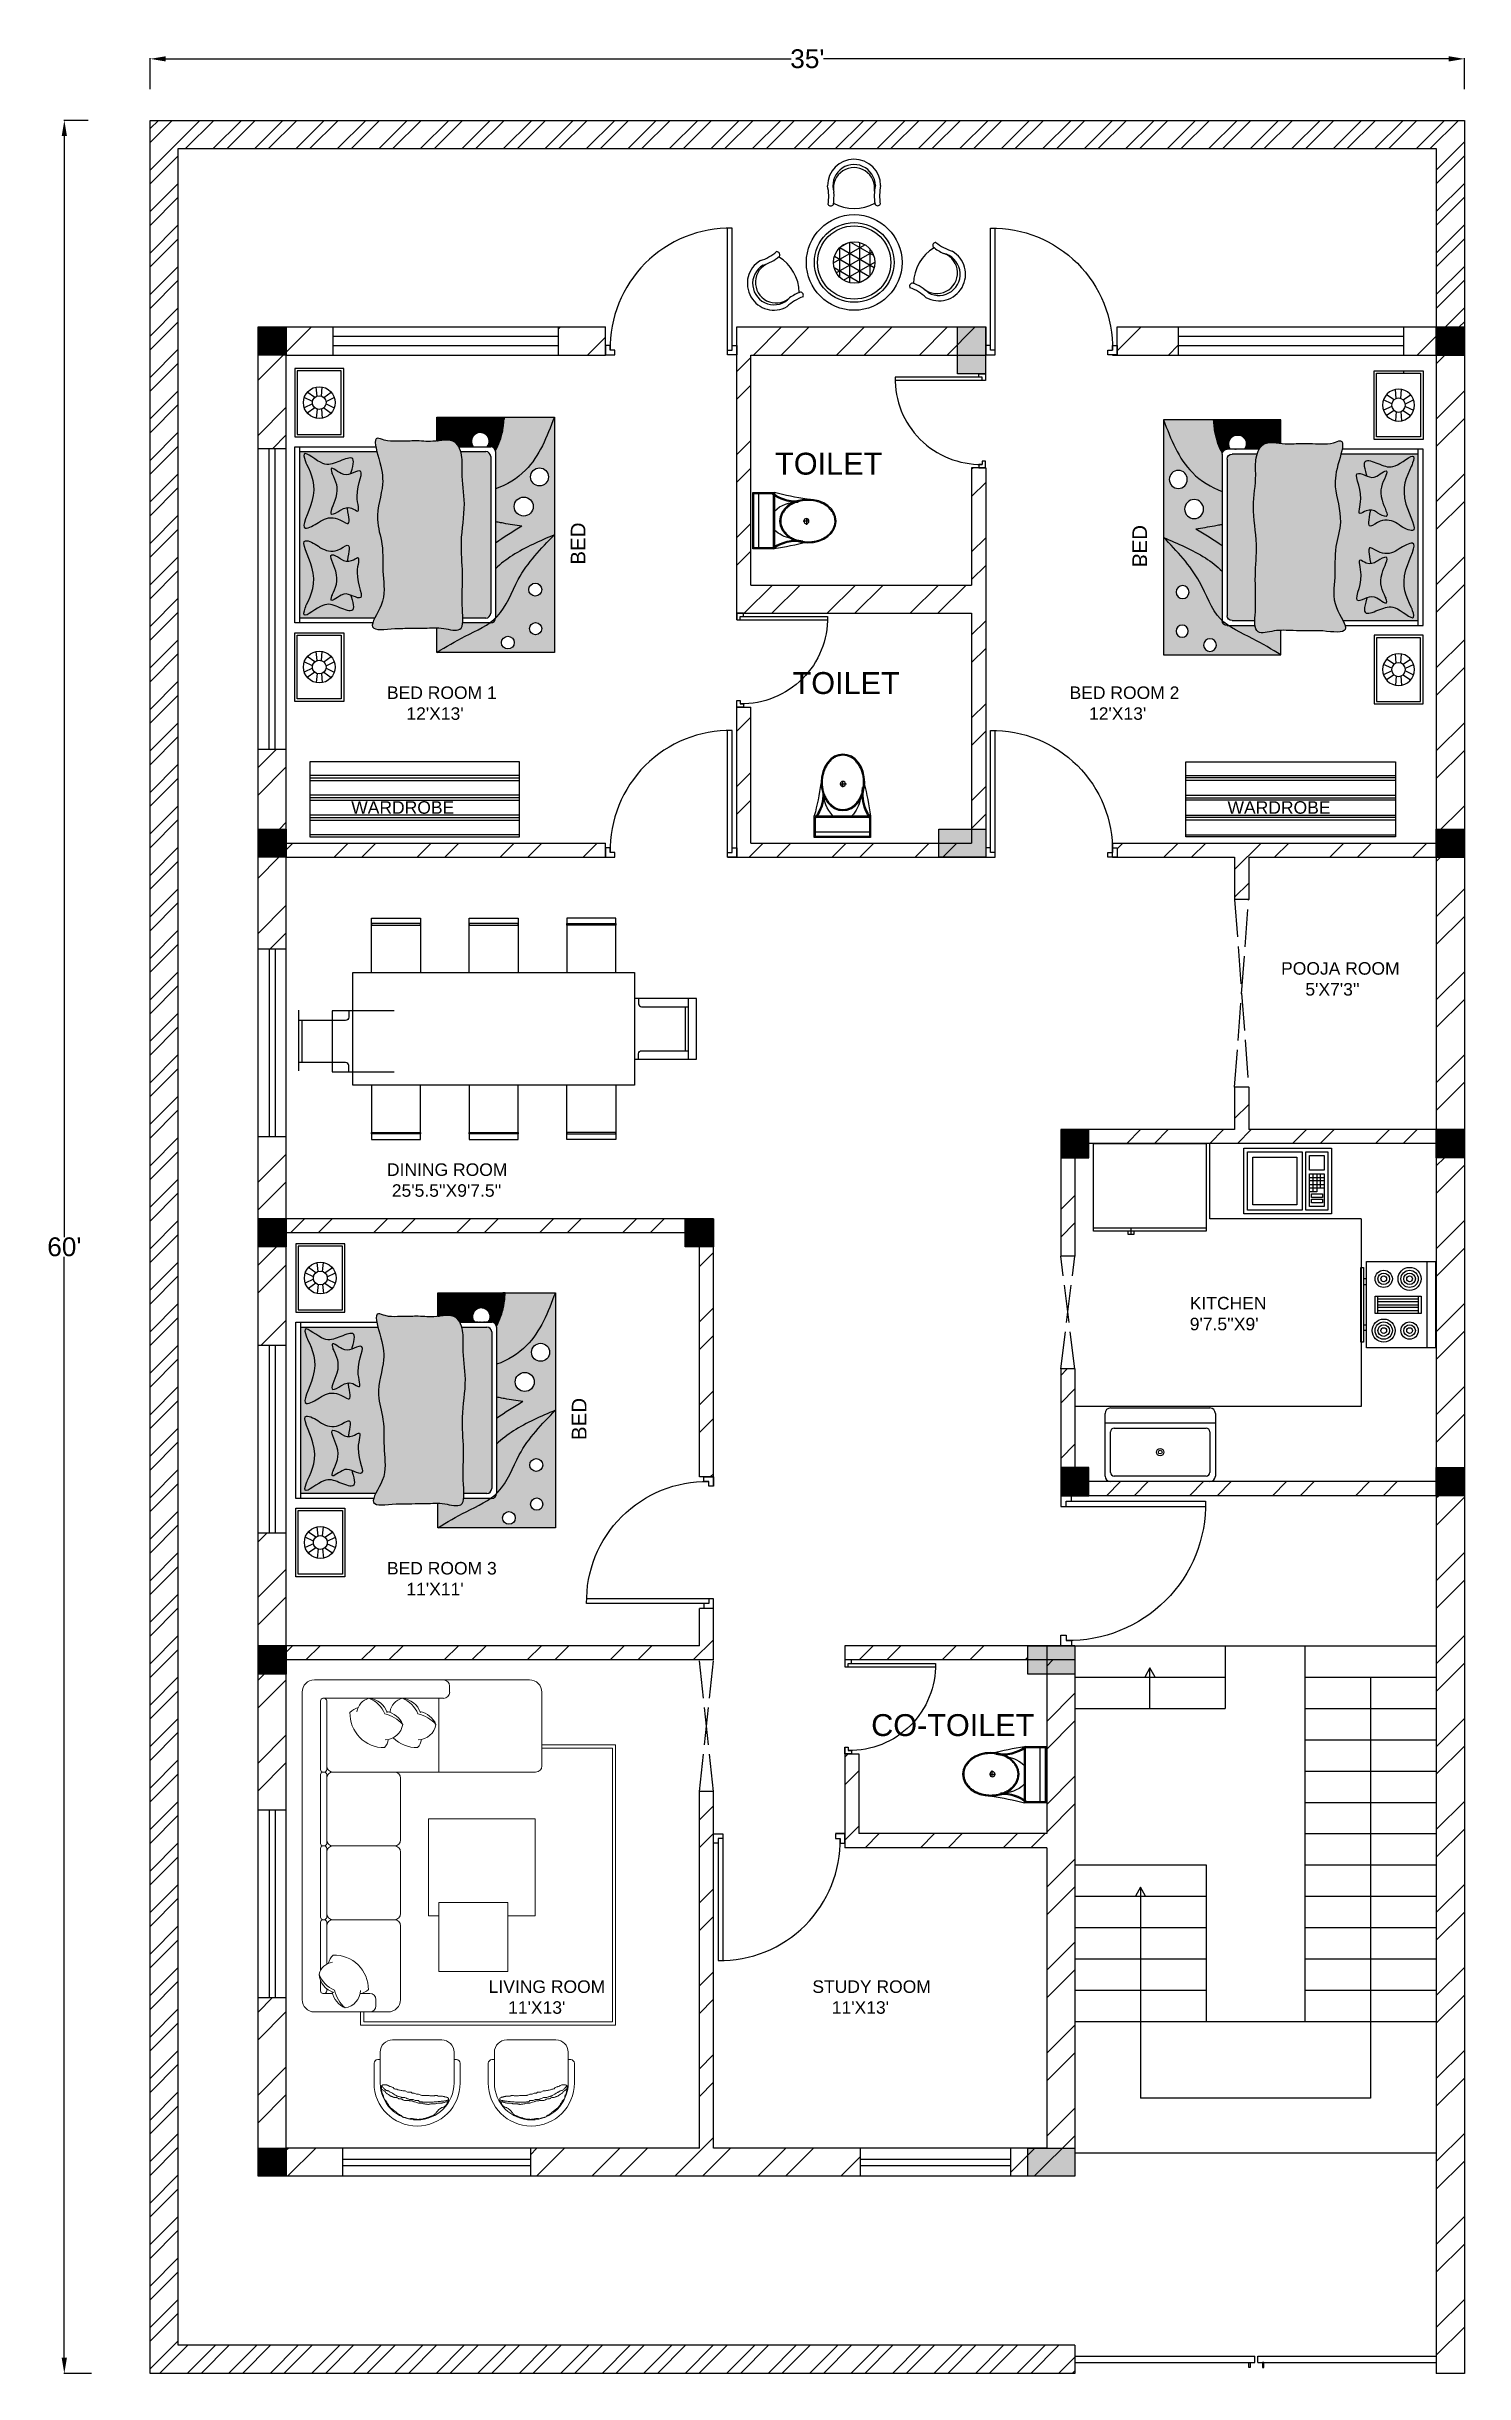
# Model space of a CAD drawing. Header units: inches. Extents: x 5616 to 6069, y 4057 to 4801.
import ezdxf

# ---------------------------------------------------------------- set-up
doc = ezdxf.new("R2010")
doc.units = ezdxf.units.IN
doc.header["$MEASUREMENT"] = 0
doc.linetypes.add('ACAD_ISO02W100', pattern=[15, 12, -3])
for name, color, linetype in [('BLOCK', 1, 'Continuous'), ('column boundery', 28, 'Continuous'), ('DOOR', 3, 'Continuous'), ('ENTRANCE GATE', 190, 'Continuous'), ('OUTER WALL', 50, 'Continuous'), ('STAIR', 4, 'Continuous'), ('WINDWO', 5, 'Continuous'), ('WLL', 2, 'Continuous')]:
    doc.layers.add(name, color=color, linetype=linetype)
doc.layers.add('ceiling', color=144, linetype='Continuous', lineweight=18)
doc.layers.add('components', color=9, linetype='Continuous', plot=False)
doc.layers.add('wall', color=50, linetype='Continuous', plot=False)
doc.styles.get("Standard").update_dxf_attribs({"font": 'arial.ttf'})
doc.dimstyles.get("Standard").update_dxf_attribs({"dimtxt": 6, "dimasz": 5, "dimexe": 0.18, "dimexo": 0.0625, "dimgap": 0.09, "dimtad": 0, "dimtih": 1, "dimtoh": 1, "dimdec": 1, "dimzin": 0, "dimdsep": 46, "dimlunit": 4, "dimtxsty": 'Standard', "dimcen": 0.09, "dimadec": 0, "dimazin": 0, "dimtfac": 1, "dimtdec": 1, "dimtofl": 0, "dimtmove": 0, "dimatfit": 3, "dimfxl": 1, "dimtolj": 1, "dimtzin": 0, "dimarcsym": 0})
pattern_1 = [(135, (2309.604579, 252.7591864), (-0.001768876187, -0.001768876187), [])]

msp = doc.modelspace()

# ---------------------------------------------------------------- texts
at = {"char_height": 4, "attachment_point": 1}
for s, width, heights, insert in [("BED ROOM 1\\P    12'X13'", 36.2184, [21.17], (5725.1, 4596.11)), ("BED ROOM 2\\P    12'X13'", 36.2184, [21.17], (5943.24, 4596.11)), ('WARDROBE', 16.7899, [0], (5713.69, 4559.43)), ('WARDROBE', 16.7899, [0], (5993.71, 4559.43)), ("POOJA ROOM\\P     5'X7'3''", 55.8541, [22.83], (6010.83, 4508)), ("DINING ROOM \\P 25'5.5''X9'7.5''", 62.8913, [21.48], (5725.1, 4443.7)), ("KITCHEN  \\P9'7.5''X9'", 45.9183, [21.17], (5981.65, 4401.03)), ("BED ROOM 3\\P    11'X11'", 36.2184, [21.17], (5725.1, 4316.33)), ("LIVING ROOM\\P    11'X13'", 39.9028, [21.17], (5757.61, 4182.63)), ("STUDY ROOM\\P    11'X13'", 39.9028, [21.17], (5861.04, 4182.63))]:
    msp.add_mtext_dynamic_manual_height_columns(s, width=width, gutter_width=1, heights=heights, dxfattribs=dict(at, insert=insert))
at = {"layer": 'OUTER WALL', "linetype": 'Continuous', "char_height": 7, "attachment_point": 1}
for s, insert in [('TOILET', (5849.15, 4670.8)), ('TOILET', (5854.72, 4600.7)), ('CO-TOILET', (5879.84, 4267.7))]:
    msp.add_mtext_dynamic_manual_height_columns(s, width=39.1864, gutter_width=1, heights=[0], dxfattribs=dict(at, insert=insert))

# ---------------------------------------------------------------- blocks, each defined once
blk = doc.blocks.new('121')
for p, q in [((72.05, 349.04), (72.05, 346.04)), ((73.55, 349.04), (72.05, 349.04)), ((72.05, 346.04), (75.05, 346.04)), ((73.55, 347.54), (73.55, 349.04)), ((75.05, 347.54), (73.55, 347.54)), ((75.05, 346.04), (75.05, 347.54))]:
    blk.add_line(p, q)
blk = doc.blocks.new('222')
for p, q in [((235.05, 347.54), (235.05, 386.54)), ((236.55, 347.54), (236.55, 386.54))]:
    blk.add_line(p, q)
blk.add_arc((235.8, 348.29), 38.26, 88.8767, 181.1233)
blk = doc.blocks.new('1.2')
at = {"layer": 'DOOR', "yscale": 0.7142857142855983, "zscale": 0.7142857142855983, "rotation": 270}
for name, p, xscale in [('121', (3458.44, 3468.09), 0.7142857142855983), ('222', (3458.44, 3246.59), -0.7142857142855983), ('121', (3458.44, 3335.16), -0.7142857142855983)]:
    blk.add_blockref(name, p, dxfattribs=dict(at, xscale=xscale))
blk = doc.blocks.new('c1')
at = {"layer": 'column boundery'}
for p, q in [((7079.07, 4706.08), (7088.07, 4706.08)), ((7079.07, 4691.08), (7079.07, 4706.08)), ((7088.07, 4706.08), (7088.07, 4691.08)), ((7088.07, 4691.08), (7079.07, 4691.08))]:
    blk.add_line(p, q, dxfattribs=at)
blk = doc.blocks.new('C2')
at = {"layer": 'column boundery'}
h = blk.add_hatch(color=8, dxfattribs=at)
h.dxf.hatch_style = 1
h.paths.add_polyline_path([(6344.25, 4565.29), (6353.25, 4565.29), (6353.25, 4574.29), (6344.25, 4574.29)])
blk.add_lwpolyline([(6344.25, 4574.29), (6353.25, 4574.29), (6353.25, 4565.29), (6344.25, 4565.29)], close=True, dxfattribs=at)
blk = doc.blocks.new('DINING TABLE')
at = {"layer": 'BLOCK'}
blk.add_line((5809.78, 4496.44), (5809.78, 4476.99), dxfattribs=at)
at = {"layer": 'BLOCK', "elevation": -13.47}
for points in [[(5725.74, 4504.72), (5725.74, 4522.07), (5741.38, 4522.07), (5741.38, 4504.72)], [(5803.8, 4504.72), (5803.8, 4522.07), (5788.16, 4522.07), (5788.16, 4504.72)], [(5725.74, 4468.71), (5725.74, 4451.37), (5741.38, 4451.37), (5741.38, 4468.71)], [(5803.8, 4468.71), (5803.8, 4451.37), (5788.16, 4451.37), (5788.16, 4468.71)]]:
    blk.add_lwpolyline(points, dxfattribs=at)
at = {"layer": 'BLOCK'}
for points in [[(5756.95, 4504.72), (5756.95, 4522.07), (5772.59, 4522.07), (5772.59, 4504.72)], [(5719.76, 4504.72), (5809.78, 4504.72), (5809.78, 4468.71), (5719.76, 4468.71), (5719.76, 4468.71), (5719.76, 4504.72)], [(5702.58, 4473.24), (5702.58, 4492.69)], [(5732.96, 4492.4), (5713.17, 4492.4), (5713.17, 4472.95), (5732.96, 4472.95)], [(5809.78, 4476.99), (5829.57, 4476.99), (5829.57, 4496.44), (5809.78, 4496.44)], [(5826, 4493.72), (5826, 4479.71)], [(5826.96, 4496.44), (5826.96, 4476.99)], [(5703.54, 4489.4), (5703.54, 4475.96)], [(5756.95, 4468.71), (5756.95, 4451.37), (5772.59, 4451.37), (5772.59, 4468.71)]]:
    blk.add_lwpolyline(points, dxfattribs=at)
at = {"layer": 'BLOCK', "elevation": -13.47}
for points in [[(5725.74, 4519.86), (5741.38, 4519.86), (5741.38, 4520.35), (5725.74, 4520.35)], [(5803.8, 4519.86), (5788.16, 4519.86), (5788.16, 4520.35), (5803.8, 4520.35)], [(5725.74, 4453.57), (5741.38, 4453.57), (5741.38, 4453.09), (5725.74, 4453.09)], [(5803.8, 4453.57), (5788.16, 4453.57), (5788.16, 4453.09), (5803.8, 4453.09)]]:
    blk.add_lwpolyline(points, close=True, dxfattribs=at)
at = {"layer": 'BLOCK'}
for points in [[(5756.95, 4519.86), (5772.59, 4519.86), (5772.59, 4520.35), (5756.95, 4520.35)], [(5756.95, 4453.57), (5772.59, 4453.57), (5772.59, 4453.09), (5756.95, 4453.09)]]:
    blk.add_lwpolyline(points, close=True, dxfattribs=at)
for points in [[(5718.46, 4492.4), (5718.46, 4490.4, -0.414214), (5717.46, 4489.4), (5702.58, 4489.4), (5702.58, 4489.4)], [(5811.08, 4496.44), (5811.08, 4494.72, 0.414214), (5812.08, 4493.72), (5826.96, 4493.72)], [(5811.08, 4476.99), (5811.08, 4478.71, -0.414214), (5812.08, 4479.71), (5826.96, 4479.71)], [(5718.46, 4472.95), (5718.46, 4474.96, 0.414214), (5717.46, 4475.96), (5702.58, 4475.96), (5702.58, 4475.96)]]:
    blk.add_lwpolyline(points, format="xyb", dxfattribs=at)
blk = doc.blocks.new('WARDROP')
for p, q in [((5771.67, 4574.88), (5704.67, 4574.88)), ((5704.67, 4568.53), (5771.67, 4568.53)), ((5771.67, 4562.18), (5704.67, 4562.18)), ((5704.67, 4556.63), (5771.67, 4556.63))]:
    blk.add_line(p, q)
for points in [[(5704.67, 4580.05), (5771.67, 4580.05), (5771.67, 4556.05), (5704.67, 4556.05)], [(5704.67, 4575.68), (5771.67, 4575.68), (5771.67, 4574.09), (5704.67, 4574.09)], [(5704.67, 4569.33), (5771.67, 4569.33), (5771.67, 4567.74), (5704.67, 4567.74)], [(5704.67, 4562.98), (5771.67, 4562.98), (5771.67, 4561.39), (5704.67, 4561.39)]]:
    blk.add_lwpolyline(points, close=True)
blk = doc.blocks.new('*U38')
for p, q in [((-0.26, -0.84), (-1.06, 0.84)), ((0.26, -0.84), (1.06, 0.84))]:
    blk.add_line(p, q)
blk = doc.blocks.new('*U39')
at = {"color": 0, "linetype": 'ByBlock', "lineweight": -2, "transparency": 16777216}
for p, rotation in [((110.13, 204.06), 59.99999999999999), ((113.99, 204.06), 299.9999999999999), ((110.13, 201.83), 120), ((112.06, 200.72), 180), ((113.99, 201.83), 240)]:
    blk.add_blockref('*U38', p, dxfattribs=dict(at, rotation=rotation))
blk.add_blockref('*U38', (112.06, 205.18), dxfattribs=at)
blk = doc.blocks.new('*U40')
for p, q in [((-0.26, -0.84), (-1.06, 0.84)), ((0.26, -0.84), (1.06, 0.84))]:
    blk.add_line(p, q)
blk = doc.blocks.new('*U41')
at = {"color": 0, "linetype": 'ByBlock', "lineweight": -2, "transparency": 16777216}
for p, rotation in [((110.13, 204.06), 59.99999999999999), ((113.99, 204.06), 299.9999999999999), ((110.13, 201.83), 120), ((112.06, 200.72), 180), ((113.99, 201.83), 240)]:
    blk.add_blockref('*U40', p, dxfattribs=dict(at, rotation=rotation))
blk.add_blockref('*U40', (112.06, 205.18), dxfattribs=at)
blk = doc.blocks.new('0')
at = {"true_color": 0xfecc66}
h = blk.add_hatch(dxfattribs=at)
h.set_pattern_fill('ANSI31', color=31, scale=0.020013, angle=90)
h.set_pattern_definition(pattern_1)
edge = h.paths.add_edge_path()
edge.add_spline(control_points=[(2122.53, 403.65), (2120.44, 403.42), (2116.16, 402.94), (2120.93, 409.16), (2119.82, 414.53), (2120.31, 420.55), (2118.2, 426.53), (2120.48, 432.82), (2119.65, 437.18), (2117.74, 443.27), (2120.76, 441.81), (2122.79, 441.95), (2124.91, 441.9), (2127.39, 442.08), (2130.38, 441.57), (2135.03, 442.91), (2136.44, 438.64), (2136.05, 434.47), (2137.19, 428.63), (2135.73, 421.87), (2136.56, 414.42), (2136.04, 409.32), (2136.78, 402.53), (2132.07, 403.96), (2128.99, 403.68), (2125.61, 403.71), (2123.59, 403.67), (2122.53, 403.65)], knot_values=[0, 0, 0, 0, 4.574379, 9.367367, 15.541323, 21.852769, 26.952004, 34.232086, 39.564772, 43.691127, 45.133595, 47.628717, 50.096415, 51.401957, 55.063688, 59.543973, 63.042275, 66.064642, 72.519405, 80.345138, 86.712217, 94.135755, 98.224204, 101.487848, 105.37803, 108.254572, 111.459059, 111.459059, 111.459059, 111.459059], degree=3, periodic=0)
at = {"true_color": 0x636466}
h = blk.add_hatch(dxfattribs=at)
h.set_pattern_fill('ANSI31', color=251, scale=0.020013, angle=90)
h.set_pattern_definition(pattern_1)
edge = h.paths.add_edge_path()
edge.add_line((2131.08, 446.8), (2131.08, 441.97))
edge.add_spline(control_points=[(2131.08, 441.97), (2132.43, 442.13), (2134.32, 442.47), (2135.34, 441.19), (2135.56, 440.79)], knot_values=[2789.28083, 2789.28083, 2789.28083, 2789.28083, 2975.331718, 3042.519417, 3042.519417, 3042.519417, 3042.519417], degree=3, periodic=0)
edge.add_line((2135.56, 440.79), (2138.52, 440.79))
edge.add_arc((2139.96, 441.89), 1.8, -37.5151, 217.5151, ccw=False)
edge.add_line((2141.39, 440.79), (2142.08, 440.79))
edge.add_arc((2142.08, 439.79), 1, 10.881, 90, ccw=False)
edge.add_spline(control_points=[(2143.06, 439.98), (2143.76, 441.27), (2144.59, 443.56), (2144.78, 445.88), (2144.85, 446.8)], knot_values=[727.53483, 727.53483, 727.53483, 727.53483, 939.855833, 1077.41913, 1077.41913, 1077.41913, 1077.41913], degree=3, periodic=0)
edge.add_line((2144.85, 446.8), (2131.08, 446.8))
h = blk.add_hatch(dxfattribs=at)
h.set_pattern_fill('ANSI31', color=251, scale=0.020013, angle=90)
h.set_pattern_definition(pattern_1)
edge = h.paths.add_edge_path(flags=17)
edge.add_spline(control_points=[(2136.37, 404.77), (2136.29, 404.18), (2135.79, 402.83), (2133.13, 403.64), (2131.53, 403.76), (2131.08, 403.78)], knot_values=[4821.793161, 4821.793161, 4821.793161, 4821.793161, 4908.130436, 5071.210333, 5138.877351, 5138.877351, 5138.877351, 5138.877351], degree=3, periodic=0)
edge.add_line((2131.08, 403.78), (2131.08, 398.77))
edge.add_spline(control_points=[(2131.08, 398.77), (2132.96, 399.89), (2136.43, 401.97), (2140.33, 403.71), (2141.83, 404.77)], knot_values=[0, 0, 0, 0, 332.374543, 611.328775, 611.328775, 611.328775, 611.328775], degree=3, periodic=0)
edge.add_line((2141.83, 404.77), (2136.37, 404.77))
edge = h.paths.add_edge_path()
edge.add_spline(control_points=[(2141.83, 404.77), (2140.33, 403.71), (2136.43, 401.97), (2132.96, 399.89), (2131.08, 398.77)], knot_values=[0, 0, 0, 0, 278.954232, 611.328775, 611.328775, 611.328775, 611.328775], degree=3, periodic=0)
edge.add_line((2131.08, 398.77), (2155.09, 398.77))
edge.add_line((2155.09, 398.77), (2155.09, 422.78))
edge.add_spline(control_points=[(2155.09, 422.78), (2152.35, 419.96), (2147.58, 415.06), (2145.3, 407.96), (2143.19, 405.88), (2143.08, 405.78)], knot_values=[693.453335, 693.453335, 693.453335, 693.453335, 1279.815239, 1714.508173, 1738.044073, 1738.044073, 1738.044073, 1738.044073], degree=3, periodic=0)
edge.add_line((2143.08, 405.78), (2143.08, 405.77))
edge.add_arc((2142.08, 405.77), 1, 270, 360, ccw=False)
edge.add_line((2142.08, 404.77), (2141.83, 404.77))
h.paths.add_polyline_path([(2145.59, 402.07, -1), (2145.59, 399.47, -1)], flags=16)
h.paths.add_polyline_path([(2151.27, 404.86, -1), (2151.27, 402.37, -1)], flags=16)
h.paths.add_polyline_path([(2151.19, 412.91, -1), (2151.19, 410.27, -1)], flags=16)
edge = h.paths.add_edge_path(flags=17)
edge.add_spline(control_points=[(2155.09, 422.78), (2152.15, 421.52), (2147.86, 419.69), (2144.13, 416.9), (2143.08, 415.86)], knot_values=[0, 0, 0, 0, 476.826923, 695.859963, 695.859963, 695.859963, 695.859963], degree=3, periodic=0)
edge.add_line((2143.08, 415.86), (2143.08, 405.78))
edge.add_spline(control_points=[(2143.08, 405.78), (2143.19, 405.88), (2145.3, 407.96), (2147.58, 415.06), (2152.35, 419.96), (2155.09, 422.78)], knot_values=[693.453335, 693.453335, 693.453335, 693.453335, 716.989235, 1151.682168, 1738.044073, 1738.044073, 1738.044073, 1738.044073], degree=3, periodic=0)
edge = h.paths.add_edge_path()
edge.add_spline(control_points=[(2148.45, 424.54), (2146.63, 423.43), (2144.8, 422.31), (2143.08, 421.11)], knot_values=[0, 0, 0, 0, 318.054415, 318.054415, 318.054415, 318.054415], degree=3, periodic=0)
edge.add_line((2143.08, 421.11), (2143.08, 415.86))
edge.add_spline(control_points=[(2143.08, 415.86), (2144.13, 416.9), (2147.86, 419.69), (2152.15, 421.52), (2155.09, 422.78)], knot_values=[0, 0, 0, 0, 219.03304, 695.859963, 695.859963, 695.859963, 695.859963], degree=3, periodic=0)
edge.add_line((2155.09, 422.78), (2155.09, 446.8))
edge.add_spline(control_points=[(2155.09, 446.8), (2153.57, 442.84), (2151.17, 436.57), (2145.38, 432.98), (2143.08, 432.17)], knot_values=[0, 0, 0, 0, 614.652465, 974.867749, 974.867749, 974.867749, 974.867749], degree=3, periodic=0)
edge.add_line((2143.08, 432.17), (2143.08, 425.42))
edge.add_spline(control_points=[(2143.08, 425.42), (2143.43, 425.38), (2143.97, 425.3), (2145.74, 424.94), (2147.19, 424.72), (2148.45, 424.54)], knot_values=[0, 0, 0, 0, 51.727101, 81.552593, 271.356803, 271.356803, 271.356803, 271.356803], degree=3, periodic=0)
h.paths.add_polyline_path([(2148.83, 430.5, -1), (2148.83, 426.62, -1)], flags=16)
h.paths.add_polyline_path([(2152.06, 436.46, -1), (2152.06, 432.78, -1)], flags=16)
edge = h.paths.add_edge_path(flags=16)
edge.add_spline(control_points=[(2148.45, 424.54), (2147.19, 424.72), (2145.74, 424.94), (2143.97, 425.3), (2143.43, 425.38), (2143.08, 425.42)], knot_values=[0, 0, 0, 0, 189.80421, 219.629702, 271.356803, 271.356803, 271.356803, 271.356803], degree=3, periodic=0)
edge.add_line((2143.08, 425.42), (2143.08, 421.11))
edge.add_spline(control_points=[(2143.08, 421.11), (2144.8, 422.31), (2146.63, 423.43), (2148.45, 424.54)], knot_values=[0, 0, 0, 0, 318.054415, 318.054415, 318.054415, 318.054415], degree=3, periodic=0)
edge = h.paths.add_edge_path()
edge.add_spline(control_points=[(2144.85, 446.8), (2144.78, 445.88), (2144.59, 443.56), (2143.76, 441.27), (2143.06, 439.98)], knot_values=[727.53483, 727.53483, 727.53483, 727.53483, 865.098128, 1077.41913, 1077.41913, 1077.41913, 1077.41913], degree=3, periodic=0)
edge.add_arc((2142.08, 439.79), 1, 360, 370.881, ccw=False)
edge.add_line((2143.08, 439.79), (2143.08, 432.17))
edge.add_spline(control_points=[(2143.08, 432.17), (2145.38, 432.98), (2151.17, 436.57), (2153.57, 442.84), (2155.09, 446.8)], knot_values=[0, 0, 0, 0, 360.215284, 974.867749, 974.867749, 974.867749, 974.867749], degree=3, periodic=0)
edge.add_line((2155.09, 446.8), (2144.85, 446.8))
at = {"true_color": 0xcd6928}
h = blk.add_hatch(dxfattribs=at)
h.set_pattern_fill('ANSI31', color=32, scale=0.020013, angle=90)
h.set_pattern_definition(pattern_1)
edge = h.paths.add_edge_path()
edge.add_line((2103.06, 439.79), (2103.06, 405.77))
edge.add_line((2103.06, 405.77), (2118.39, 405.77))
edge.add_spline(control_points=[(2118.39, 405.77), (2118.8, 406.58), (2120.78, 409.88), (2119.82, 414.53), (2120.31, 420.55), (2118.2, 426.53), (2120.48, 432.82), (2119.8, 436.38), (2118.95, 439.32), (2118.82, 439.79)], knot_values=[344.479499, 344.479499, 344.479499, 344.479499, 468.074638, 776.578864, 1091.953253, 1346.755159, 1710.530989, 1976.998096, 2029.16686, 2029.16686, 2029.16686, 2029.16686], degree=3, periodic=0)
edge.add_line((2118.82, 439.79), (2103.06, 439.79))
edge = h.paths.add_edge_path()
edge.add_spline(control_points=[(2104.45, 408.52), (2105.45, 410.55), (2107.28, 414.38), (2102.29, 422.94), (2106.3, 420.9), (2108.11, 419.58), (2110.34, 419), (2113.66, 421.59), (2113.07, 419.37), (2112.81, 417.61)], knot_values=[0, 0, 0, 0, 254.538002, 433.821692, 527.651335, 543.76088, 655.984421, 725.984478, 843.480711, 843.480711, 843.480711, 843.480711], degree=3, periodic=0)
edge.add_spline(control_points=[(2112.81, 417.61), (2112.81, 417.61), (2112.81, 417.61), (2112.81, 417.61), (2112.8, 417.54), (2112.79, 417.47), (2112.78, 417.39)], knot_values=[843.480711, 843.480711, 843.480711, 843.480711, 843.488955, 843.488955, 843.488955, 848.372792, 848.372792, 848.372792, 848.372792], degree=3, periodic=0)
edge.add_spline(control_points=[(2112.78, 417.39), (2113.07, 417.38), (2113.85, 417.48), (2115.7, 418.92), (2113.78, 413.91), (2116.97, 408.97), (2114.12, 410.21), (2113.49, 410.45)], knot_values=[587.518084, 587.518084, 587.518084, 587.518084, 629.745045, 696.945099, 848.499951, 1109.865128, 1202.770022, 1202.770022, 1202.770022, 1202.770022], degree=3, periodic=0)
edge.add_spline(control_points=[(2113.49, 410.45), (2113.52, 410.35), (2113.55, 410.26), (2113.58, 410.16), (2113.58, 410.16), (2113.58, 410.16), (2113.58, 410.16)], knot_values=[1003.387935, 1003.387935, 1003.387935, 1003.387935, 1011.567309, 1011.567309, 1011.567309, 1011.575996, 1011.575996, 1011.575996, 1011.575996], degree=3, periodic=0)
edge.add_spline(control_points=[(2113.58, 410.16), (2114.06, 408.41), (2114.56, 406.46), (2110.21, 408.38), (2107.7, 409.09), (2102.96, 404.75), (2104.45, 408.52), (2104.32, 408.19), (2104.45, 408.52)], knot_values=[1011.575996, 1011.575996, 1011.575996, 1011.575996, 1156.109508, 1254.207982, 1356.157323, 1468.83941, 1514.736098, 1520.638885, 1520.638885, 1520.638885, 1520.638885], degree=3, periodic=0)
edge = h.paths.add_edge_path()
edge.add_spline(control_points=[(2112.81, 428.13), (2113.07, 426.38), (2113.66, 424.15), (2110.34, 426.74), (2108.11, 426.17), (2106.3, 424.85), (2102.29, 422.8), (2107.28, 431.36), (2105.45, 435.2), (2104.45, 437.23)], knot_values=[0, 0, 0, 0, 117.496233, 187.496289, 299.719831, 315.829376, 409.659019, 588.942709, 843.480711, 843.480711, 843.480711, 843.480711], degree=3, periodic=0)
edge.add_spline(control_points=[(2104.45, 437.23), (2104.32, 437.55), (2104.45, 437.23), (2102.96, 441), (2107.7, 436.66), (2110.21, 437.37), (2114.56, 439.29), (2114.06, 437.33), (2113.58, 435.59)], knot_values=[1011.575996, 1011.575996, 1011.575996, 1011.575996, 1017.478782, 1063.375471, 1176.057557, 1278.006898, 1376.105372, 1520.638885, 1520.638885, 1520.638885, 1520.638885], degree=3, periodic=0)
edge.add_spline(control_points=[(2113.58, 435.59), (2113.55, 435.49), (2113.52, 435.39), (2113.49, 435.29)], knot_values=[1003.387935, 1003.387935, 1003.387935, 1003.387935, 1011.567309, 1011.567309, 1011.567309, 1011.567309], degree=3, periodic=0)
edge.add_spline(control_points=[(2113.49, 435.29), (2114.12, 435.53), (2116.97, 436.78), (2113.78, 431.84), (2115.7, 426.82), (2113.85, 428.27), (2113.07, 428.37), (2112.78, 428.35)], knot_values=[587.518084, 587.518084, 587.518084, 587.518084, 680.422978, 941.788155, 1093.343007, 1160.543061, 1202.770022, 1202.770022, 1202.770022, 1202.770022], degree=3, periodic=0)
edge.add_spline(control_points=[(2112.78, 428.35), (2112.79, 428.28), (2112.8, 428.21), (2112.81, 428.13), (2112.81, 428.13), (2112.81, 428.13), (2112.81, 428.13)], knot_values=[843.480711, 843.480711, 843.480711, 843.480711, 848.364547, 848.364547, 848.364547, 848.372792, 848.372792, 848.372792, 848.372792], degree=3, periodic=0)
edge = h.paths.add_edge_path()
edge.add_spline(control_points=[(2135.96, 439.79), (2136.07, 439.4), (2136.37, 437.88), (2136.05, 434.47), (2137.19, 428.63), (2135.73, 421.87), (2136.56, 414.42), (2136.12, 410.07), (2136.4, 406.34), (2136.41, 405.77)], knot_values=[3093.405491, 3093.405491, 3093.405491, 3093.405491, 3150.137131, 3301.160685, 3623.696468, 4014.737732, 4332.892082, 4703.83619, 4776.652613, 4776.652613, 4776.652613, 4776.652613], degree=3, periodic=0)
edge.add_line((2136.41, 405.77), (2141.08, 405.77))
edge.add_arc((2141.08, 406.77), 1, 270, 360)
edge.add_line((2142.08, 406.77), (2142.08, 438.79))
edge.add_arc((2141.08, 438.79), 1, 360, 450)
edge.add_line((2141.08, 439.79), (2135.96, 439.79))
at = {"true_color": 0xc8c92d}
h = blk.add_hatch(dxfattribs=at)
h.set_pattern_fill('ANSI31', color=52, scale=0.020013, angle=90)
h.set_pattern_definition(pattern_1)
edge = h.paths.add_edge_path()
edge.add_spline(control_points=[(2112.15, 435.08), (2112.24, 435.06), (2112.33, 435.05), (2112.42, 435.05)], knot_values=[1259.61544, 1259.61544, 1259.61544, 1259.61544, 1273.358189, 1273.358189, 1273.358189, 1273.358189], degree=3, periodic=0)
edge.add_spline(control_points=[(2112.15, 435.08), (2112.11, 435.08), (2112.07, 435.09), (2112.03, 435.1)], knot_values=[1273.358189, 1273.358189, 1273.358189, 1273.358189, 1279.096534, 1279.096534, 1279.096534, 1279.096534], degree=3, periodic=0)
edge.add_spline(control_points=[(2112.03, 435.1), (2111.97, 435.12), (2111.92, 435.14), (2111.86, 435.16)], knot_values=[1279.096534, 1279.096534, 1279.096534, 1279.096534, 1287.123988, 1287.123988, 1287.123988, 1287.123988], degree=3, periodic=0)
edge.add_spline(control_points=[(2111.86, 435.16), (2111.82, 435.17), (2111.77, 435.19), (2111.73, 435.21)], knot_values=[1287.123988, 1287.123988, 1287.123988, 1287.123988, 1292.792324, 1292.792324, 1292.792324, 1292.792324], degree=3, periodic=0)
edge.add_spline(control_points=[(2111.73, 435.21), (2111.66, 435.24), (2111.5, 435.32), (2111.32, 435.42), (2111.22, 435.48)], knot_values=[1292.792324, 1292.792324, 1292.792324, 1292.792324, 1301.91103, 1313.330222, 1313.330222, 1313.330222, 1313.330222], degree=3, periodic=0)
edge.add_spline(control_points=[(2111.22, 435.48), (2110.96, 435.64), (2110.69, 435.83), (2110.44, 435.99)], knot_values=[1313.330222, 1313.330222, 1313.330222, 1313.330222, 1342.638809, 1342.638809, 1342.638809, 1342.638809], degree=3, periodic=0)
edge.add_spline(control_points=[(2110.44, 435.99), (2110.38, 436.03), (2110.32, 436.06), (2110.27, 436.1)], knot_values=[1342.638809, 1342.638809, 1342.638809, 1342.638809, 1349.496823, 1349.496823, 1349.496823, 1349.496823], degree=3, periodic=0)
edge.add_spline(control_points=[(2110.27, 436.1), (2110.21, 436.14), (2110.15, 436.17), (2110.09, 436.21)], knot_values=[1349.496823, 1349.496823, 1349.496823, 1349.496823, 1357.170205, 1357.170205, 1357.170205, 1357.170205], degree=3, periodic=0)
edge.add_spline(control_points=[(2110.09, 436.21), (2110.03, 436.24), (2109.97, 436.27), (2109.92, 436.3)], knot_values=[1357.170205, 1357.170205, 1357.170205, 1357.170205, 1365.207313, 1365.207313, 1365.207313, 1365.207313], degree=3, periodic=0)
edge.add_spline(control_points=[(2109.92, 436.3), (2109.89, 436.31), (2109.86, 436.32), (2109.84, 436.33)], knot_values=[1365.207313, 1365.207313, 1365.207313, 1365.207313, 1369.466944, 1369.466944, 1369.466944, 1369.466944], degree=3, periodic=0)
edge.add_spline(control_points=[(2109.84, 436.33), (2109.82, 436.34), (2109.8, 436.35), (2109.78, 436.35)], knot_values=[1369.466944, 1369.466944, 1369.466944, 1369.466944, 1372.452827, 1372.452827, 1372.452827, 1372.452827], degree=3, periodic=0)
edge.add_spline(control_points=[(2109.78, 436.35), (2109.77, 436.36), (2109.75, 436.37), (2109.73, 436.37)], knot_values=[1372.452827, 1372.452827, 1372.452827, 1372.452827, 1375.320701, 1375.320701, 1375.320701, 1375.320701], degree=3, periodic=0)
edge.add_spline(control_points=[(2109.73, 436.37), (2109.72, 436.37), (2109.71, 436.37), (2109.7, 436.38)], knot_values=[1375.320701, 1375.320701, 1375.320701, 1375.320701, 1377.304076, 1377.304076, 1377.304076, 1377.304076], degree=3, periodic=0)
edge.add_spline(control_points=[(2109.7, 436.38), (2109.68, 436.38), (2109.67, 436.38), (2109.65, 436.38)], knot_values=[1377.304076, 1377.304076, 1377.304076, 1377.304076, 1380.949737, 1380.949737, 1380.949737, 1380.949737], degree=3, periodic=0)
edge.add_spline(control_points=[(2109.65, 436.38), (2109.65, 436.38), (2109.64, 436.38), (2109.64, 436.38)], knot_values=[1380.949737, 1380.949737, 1380.949737, 1380.949737, 1381.954357, 1381.954357, 1381.954357, 1381.954357], degree=3, periodic=0)
edge.add_spline(control_points=[(2109.64, 436.38), (2109.63, 436.38), (2109.62, 436.38), (2109.62, 436.38)], knot_values=[1381.954357, 1381.954357, 1381.954357, 1381.954357, 1383.382809, 1383.382809, 1383.382809, 1383.382809], degree=3, periodic=0)
edge.add_spline(control_points=[(2109.62, 436.38), (2109.61, 436.38), (2109.61, 436.38), (2109.61, 436.38)], knot_values=[1383.382809, 1383.382809, 1383.382809, 1383.382809, 1384.3822, 1384.3822, 1384.3822, 1384.3822], degree=3, periodic=0)
edge.add_spline(control_points=[(2109.61, 436.38), (2109.6, 436.38), (2109.59, 436.38), (2109.58, 436.38)], knot_values=[1384.3822, 1384.3822, 1384.3822, 1384.3822, 1386.455302, 1386.455302, 1386.455302, 1386.455302], degree=3, periodic=0)
edge.add_spline(control_points=[(2109.58, 436.38), (2109.58, 436.38), (2109.58, 436.38), (2109.57, 436.38)], knot_values=[1386.455302, 1386.455302, 1386.455302, 1386.455302, 1387.170626, 1387.170626, 1387.170626, 1387.170626], degree=3, periodic=0)
edge.add_spline(control_points=[(2109.57, 436.38), (2109.57, 436.37), (2109.57, 436.37), (2109.56, 436.37)], knot_values=[1387.170626, 1387.170626, 1387.170626, 1387.170626, 1388.172968, 1388.172968, 1388.172968, 1388.172968], degree=3, periodic=0)
edge.add_spline(control_points=[(2109.56, 436.37), (2109.56, 436.37), (2109.56, 436.37), (2109.56, 436.37)], knot_values=[1388.172968, 1388.172968, 1388.172968, 1388.172968, 1388.885796, 1388.885796, 1388.885796, 1388.885796], degree=3, periodic=0)
edge.add_spline(control_points=[(2109.56, 436.37), (2109.55, 436.37), (2109.55, 436.37), (2109.55, 436.36)], knot_values=[1388.885796, 1388.885796, 1388.885796, 1388.885796, 1389.891384, 1389.891384, 1389.891384, 1389.891384], degree=3, periodic=0)
edge.add_spline(control_points=[(2109.55, 436.36), (2109.54, 436.36), (2109.54, 436.36), (2109.54, 436.36)], knot_values=[1389.891384, 1389.891384, 1389.891384, 1389.891384, 1390.601987, 1390.601987, 1390.601987, 1390.601987], degree=3, periodic=0)
edge.add_spline(control_points=[(2109.54, 436.36), (2109.54, 436.36), (2109.54, 436.36), (2109.53, 436.35)], knot_values=[1390.601987, 1390.601987, 1390.601987, 1390.601987, 1391.38458, 1391.38458, 1391.38458, 1391.38458], degree=3, periodic=0)
edge.add_spline(control_points=[(2109.53, 436.35), (2109.53, 436.35), (2109.53, 436.35), (2109.53, 436.35)], knot_values=[1391.38458, 1391.38458, 1391.38458, 1391.38458, 1392.31908, 1392.31908, 1392.31908, 1392.31908], degree=3, periodic=0)
edge.add_spline(control_points=[(2109.53, 436.35), (2109.52, 436.35), (2109.52, 436.34), (2109.52, 436.34)], knot_values=[1392.31908, 1392.31908, 1392.31908, 1392.31908, 1393.032855, 1393.032855, 1393.032855, 1393.032855], degree=3, periodic=0)
edge.add_spline(control_points=[(2109.52, 436.34), (2109.52, 436.34), (2109.52, 436.34), (2109.51, 436.33)], knot_values=[1393.032855, 1393.032855, 1393.032855, 1393.032855, 1394.037016, 1394.037016, 1394.037016, 1394.037016], degree=3, periodic=0)
edge.add_spline(control_points=[(2109.51, 436.33), (2109.51, 436.33), (2109.51, 436.33), (2109.51, 436.33)], knot_values=[1394.037016, 1394.037016, 1394.037016, 1394.037016, 1394.748699, 1394.748699, 1394.748699, 1394.748699], degree=3, periodic=0)
edge.add_spline(control_points=[(2109.51, 436.33), (2109.51, 436.32), (2109.51, 436.32), (2109.5, 436.32)], knot_values=[1394.748699, 1394.748699, 1394.748699, 1394.748699, 1395.661376, 1395.661376, 1395.661376, 1395.661376], degree=3, periodic=0)
edge.add_spline(control_points=[(2109.5, 436.32), (2109.5, 436.32), (2109.5, 436.31), (2109.5, 436.31)], knot_values=[1395.661376, 1395.661376, 1395.661376, 1395.661376, 1396.465419, 1396.465419, 1396.465419, 1396.465419], degree=3, periodic=0)
edge.add_spline(control_points=[(2109.5, 436.31), (2109.5, 436.31), (2109.5, 436.3), (2109.49, 436.3)], knot_values=[1396.465419, 1396.465419, 1396.465419, 1396.465419, 1397.539067, 1397.539067, 1397.539067, 1397.539067], degree=3, periodic=0)
edge.add_spline(control_points=[(2109.49, 436.3), (2109.49, 436.29), (2109.49, 436.29), (2109.49, 436.28)], knot_values=[1397.539067, 1397.539067, 1397.539067, 1397.539067, 1398.538819, 1398.538819, 1398.538819, 1398.538819], degree=3, periodic=0)
edge.add_spline(control_points=[(2109.49, 436.28), (2109.49, 436.28), (2109.49, 436.28), (2109.49, 436.27)], knot_values=[1398.538819, 1398.538819, 1398.538819, 1398.538819, 1399.568804, 1399.568804, 1399.568804, 1399.568804], degree=3, periodic=0)
edge.add_spline(control_points=[(2109.49, 436.27), (2109.48, 436.26), (2109.48, 436.26), (2109.48, 436.25)], knot_values=[1399.568804, 1399.568804, 1399.568804, 1399.568804, 1400.969018, 1400.969018, 1400.969018, 1400.969018], degree=3, periodic=0)
edge.add_spline(control_points=[(2109.48, 436.25), (2109.48, 436.25), (2109.48, 436.24), (2109.48, 436.24)], knot_values=[1400.969018, 1400.969018, 1400.969018, 1400.969018, 1401.974016, 1401.974016, 1401.974016, 1401.974016], degree=3, periodic=0)
edge.add_spline(control_points=[(2109.48, 436.24), (2109.48, 436.23), (2109.48, 436.22), (2109.48, 436.21)], knot_values=[1401.974016, 1401.974016, 1401.974016, 1401.974016, 1403.400843, 1403.400843, 1403.400843, 1403.400843], degree=3, periodic=0)
edge.add_spline(control_points=[(2109.48, 436.21), (2109.48, 436.2), (2109.48, 436.19), (2109.48, 436.18)], knot_values=[1403.400843, 1403.400843, 1403.400843, 1403.400843, 1404.906089, 1404.906089, 1404.906089, 1404.906089], degree=3, periodic=0)
edge.add_spline(control_points=[(2109.48, 436.18), (2109.48, 436.18), (2109.48, 436.17), (2109.48, 436.16)], knot_values=[1404.906089, 1404.906089, 1404.906089, 1404.906089, 1406.331918, 1406.331918, 1406.331918, 1406.331918], degree=3, periodic=0)
edge.add_spline(control_points=[(2109.48, 436.16), (2109.48, 436.14), (2109.48, 436.13), (2109.48, 436.11)], knot_values=[1406.331918, 1406.331918, 1406.331918, 1406.331918, 1408.344242, 1408.344242, 1408.344242, 1408.344242], degree=3, periodic=0)
edge.add_spline(control_points=[(2109.48, 436.11), (2109.48, 436.1), (2109.48, 436.09), (2109.49, 436.07), (2109.49, 436.07)], knot_values=[1408.344242, 1408.344242, 1408.344242, 1408.344242, 1410.085833, 1410.465288, 1410.465288, 1410.465288, 1410.465288], degree=3, periodic=0)
edge.add_spline(control_points=[(2109.49, 436.07), (2109.49, 436.04), (2109.5, 436), (2109.5, 435.97)], knot_values=[1410.465288, 1410.465288, 1410.465288, 1410.465288, 1414.19416, 1414.19416, 1414.19416, 1414.19416], degree=3, periodic=0)
edge.add_spline(control_points=[(2109.5, 435.97), (2109.52, 435.89), (2109.54, 435.81), (2109.57, 435.73)], knot_values=[1414.19416, 1414.19416, 1414.19416, 1414.19416, 1422.312823, 1422.312823, 1422.312823, 1422.312823], degree=3, periodic=0)
edge.add_spline(control_points=[(2109.57, 435.73), (2109.58, 435.68), (2109.6, 435.62), (2109.62, 435.57)], knot_values=[1422.312823, 1422.312823, 1422.312823, 1422.312823, 1427.859132, 1427.859132, 1427.859132, 1427.859132], degree=3, periodic=0)
edge.add_spline(control_points=[(2109.62, 435.57), (2109.65, 435.47), (2109.68, 435.38), (2109.7, 435.31)], knot_values=[1427.859132, 1427.859132, 1427.859132, 1427.859132, 1438.121276, 1438.121276, 1438.121276, 1438.121276], degree=3, periodic=0)
edge.add_spline(control_points=[(2109.73, 435.22), (2109.73, 435.24), (2109.72, 435.27), (2109.7, 435.31)], knot_values=[1438.121276, 1438.121276, 1438.121276, 1438.121276, 1444.44422, 1444.44422, 1444.44422, 1444.44422], degree=3, periodic=0)
edge.add_spline(control_points=[(2109.71, 435.22), (2109.72, 435.21), (2109.72, 435.21), (2109.73, 435.2)], knot_values=[1451.780726, 1451.780726, 1451.780726, 1451.780726, 1454.146654, 1454.146654, 1454.146654, 1454.146654], degree=3, periodic=0)
edge.add_spline(control_points=[(2109.71, 435.22), (2109.82, 434.99), (2109.94, 434.75), (2110.04, 434.52)], knot_values=[0, 0, 0, 0, 41.329831, 41.329831, 41.329831, 41.329831], degree=3, periodic=0)
edge.add_spline(control_points=[(2110.04, 434.52), (2110.12, 434.33), (2110.2, 434.14), (2110.28, 433.95)], knot_values=[41.329831, 41.329831, 41.329831, 41.329831, 73.439831, 73.439831, 73.439831, 73.439831], degree=3, periodic=0)
edge.add_spline(control_points=[(2110.28, 433.95), (2110.34, 433.78), (2110.4, 433.6), (2110.46, 433.41)], knot_values=[73.439831, 73.439831, 73.439831, 73.439831, 103.324577, 103.324577, 103.324577, 103.324577], degree=3, periodic=0)
edge.add_spline(control_points=[(2110.46, 433.41), (2110.49, 433.3), (2110.52, 433.19), (2110.55, 433.07)], knot_values=[103.324577, 103.324577, 103.324577, 103.324577, 121.427646, 121.427646, 121.427646, 121.427646], degree=3, periodic=0)
edge.add_spline(control_points=[(2110.55, 433.07), (2110.58, 432.93), (2110.61, 432.78), (2110.63, 432.62)], knot_values=[121.427646, 121.427646, 121.427646, 121.427646, 144.654407, 144.654407, 144.654407, 144.654407], degree=3, periodic=0)
edge.add_spline(control_points=[(2110.63, 432.62), (2110.64, 432.5), (2110.66, 432.38), (2110.66, 432.26)], knot_values=[144.654407, 144.654407, 144.654407, 144.654407, 162.4692, 162.4692, 162.4692, 162.4692], degree=3, periodic=0)
edge.add_spline(control_points=[(2110.66, 432.26), (2110.67, 432.11), (2110.68, 431.96), (2110.67, 431.81)], knot_values=[162.4692, 162.4692, 162.4692, 162.4692, 183.599398, 183.599398, 183.599398, 183.599398], degree=3, periodic=0)
edge.add_spline(control_points=[(2110.67, 431.81), (2110.67, 431.67), (2110.66, 431.52), (2110.64, 431.37)], knot_values=[183.599398, 183.599398, 183.599398, 183.599398, 203.627325, 203.627325, 203.627325, 203.627325], degree=3, periodic=0)
edge.add_spline(control_points=[(2110.64, 431.37), (2110.62, 431.22), (2110.6, 431.08), (2110.57, 430.93)], knot_values=[203.627325, 203.627325, 203.627325, 203.627325, 222.401346, 222.401346, 222.401346, 222.401346], degree=3, periodic=0)
edge.add_spline(control_points=[(2110.57, 430.93), (2110.54, 430.75), (2110.49, 430.57), (2110.44, 430.38), (2110.44, 430.38)], knot_values=[222.401346, 222.401346, 222.401346, 222.401346, 244.356482, 244.679487, 244.679487, 244.679487, 244.679487], degree=3, periodic=0)
edge.add_spline(control_points=[(2110.44, 430.38), (2110.4, 430.24), (2110.35, 430.09), (2110.3, 429.94)], knot_values=[244.679487, 244.679487, 244.679487, 244.679487, 261.739538, 261.739538, 261.739538, 261.739538], degree=3, periodic=0)
edge.add_spline(control_points=[(2110.3, 429.94), (2110.23, 429.75), (2110.16, 429.56), (2110.09, 429.37)], knot_values=[261.739538, 261.739538, 261.739538, 261.739538, 283.309946, 283.309946, 283.309946, 283.309946], degree=3, periodic=0)
edge.add_spline(control_points=[(2110.09, 429.37), (2110, 429.15), (2109.91, 428.92), (2109.82, 428.71)], knot_values=[283.309946, 283.309946, 283.309946, 283.309946, 309.339263, 309.339263, 309.339263, 309.339263], degree=3, periodic=0)
edge.add_spline(control_points=[(2109.82, 428.71), (2109.78, 428.6), (2109.74, 428.49), (2109.7, 428.38)], knot_values=[309.339263, 309.339263, 309.339263, 309.339263, 322.755605, 322.755605, 322.755605, 322.755605], degree=3, periodic=0)
edge.add_spline(control_points=[(2109.7, 428.38), (2109.66, 428.29), (2109.62, 428.19), (2109.59, 428.1)], knot_values=[322.755605, 322.755605, 322.755605, 322.755605, 335.380302, 335.380302, 335.380302, 335.380302], degree=3, periodic=0)
edge.add_spline(control_points=[(2109.59, 428.1), (2109.56, 428.02), (2109.54, 427.94), (2109.51, 427.86)], knot_values=[335.380302, 335.380302, 335.380302, 335.380302, 346.92911, 346.92911, 346.92911, 346.92911], degree=3, periodic=0)
edge.add_spline(control_points=[(2109.51, 427.86), (2109.5, 427.8), (2109.48, 427.74), (2109.47, 427.69)], knot_values=[346.92911, 346.92911, 346.92911, 346.92911, 355.811438, 355.811438, 355.811438, 355.811438], degree=3, periodic=0)
edge.add_spline(control_points=[(2109.47, 427.69), (2109.45, 427.64), (2109.44, 427.58), (2109.43, 427.53)], knot_values=[355.811438, 355.811438, 355.811438, 355.811438, 364.953334, 364.953334, 364.953334, 364.953334], degree=3, periodic=0)
edge.add_spline(control_points=[(2109.43, 427.53), (2109.43, 427.5), (2109.42, 427.47), (2109.42, 427.44)], knot_values=[364.953334, 364.953334, 364.953334, 364.953334, 371.223616, 371.223616, 371.223616, 371.223616], degree=3, periodic=0)
edge.add_spline(control_points=[(2109.42, 427.44), (2109.42, 427.41), (2109.42, 427.39), (2109.42, 427.36)], knot_values=[371.223616, 371.223616, 371.223616, 371.223616, 376.358125, 376.358125, 376.358125, 376.358125], degree=3, periodic=0)
edge.add_spline(control_points=[(2109.42, 427.36), (2109.42, 427.35), (2109.42, 427.34), (2109.42, 427.33)], knot_values=[376.358125, 376.358125, 376.358125, 376.358125, 378.941825, 378.941825, 378.941825, 378.941825], degree=3, periodic=0)
edge.add_spline(control_points=[(2109.42, 427.33), (2109.42, 427.32), (2109.42, 427.31), (2109.42, 427.3)], knot_values=[378.941825, 378.941825, 378.941825, 378.941825, 381.251513, 381.251513, 381.251513, 381.251513], degree=3, periodic=0)
edge.add_spline(control_points=[(2109.42, 427.3), (2109.42, 427.29), (2109.42, 427.28), (2109.42, 427.27)], knot_values=[381.251513, 381.251513, 381.251513, 381.251513, 384.090112, 384.090112, 384.090112, 384.090112], degree=3, periodic=0)
edge.add_spline(control_points=[(2109.42, 427.27), (2109.42, 427.26), (2109.42, 427.25), (2109.43, 427.24)], knot_values=[384.090112, 384.090112, 384.090112, 384.090112, 386.390071, 386.390071, 386.390071, 386.390071], degree=3, periodic=0)
edge.add_spline(control_points=[(2109.43, 427.24), (2109.43, 427.23), (2109.43, 427.22), (2109.43, 427.21)], knot_values=[386.390071, 386.390071, 386.390071, 386.390071, 389.24015, 389.24015, 389.24015, 389.24015], degree=3, periodic=0)
edge.add_spline(control_points=[(2109.43, 427.21), (2109.44, 427.2), (2109.44, 427.19), (2109.44, 427.19)], knot_values=[389.24015, 389.24015, 389.24015, 389.24015, 391.531571, 391.531571, 391.531571, 391.531571], degree=3, periodic=0)
edge.add_spline(control_points=[(2109.44, 427.19), (2109.44, 427.18), (2109.45, 427.17), (2109.45, 427.17)], knot_values=[391.531571, 391.531571, 391.531571, 391.531571, 393.671937, 393.671937, 393.671937, 393.671937], degree=3, periodic=0)
edge.add_spline(control_points=[(2109.45, 427.17), (2109.45, 427.16), (2109.46, 427.15), (2109.46, 427.15)], knot_values=[393.671937, 393.671937, 393.671937, 393.671937, 395.965751, 395.965751, 395.965751, 395.965751], degree=3, periodic=0)
edge.add_spline(control_points=[(2109.46, 427.15), (2109.46, 427.14), (2109.46, 427.14), (2109.47, 427.14)], knot_values=[395.965751, 395.965751, 395.965751, 395.965751, 397.388279, 397.388279, 397.388279, 397.388279], degree=3, periodic=0)
edge.add_spline(control_points=[(2109.47, 427.14), (2109.47, 427.13), (2109.47, 427.13), (2109.48, 427.12)], knot_values=[397.388279, 397.388279, 397.388279, 397.388279, 399.167709, 399.167709, 399.167709, 399.167709], degree=3, periodic=0)
edge.add_spline(control_points=[(2109.48, 427.12), (2109.48, 427.12), (2109.48, 427.12), (2109.48, 427.11)], knot_values=[399.167709, 399.167709, 399.167709, 399.167709, 400.53536, 400.53536, 400.53536, 400.53536], degree=3, periodic=0)
edge.add_spline(control_points=[(2109.48, 427.11), (2109.49, 427.11), (2109.49, 427.11), (2109.49, 427.1)], knot_values=[400.53536, 400.53536, 400.53536, 400.53536, 401.685564, 401.685564, 401.685564, 401.685564], degree=3, periodic=0)
edge.add_spline(control_points=[(2109.49, 427.1), (2109.49, 427.1), (2109.5, 427.1), (2109.5, 427.1)], knot_values=[401.685564, 401.685564, 401.685564, 401.685564, 403.108159, 403.108159, 403.108159, 403.108159], degree=3, periodic=0)
edge.add_spline(control_points=[(2109.5, 427.1), (2109.5, 427.09), (2109.51, 427.09), (2109.51, 427.09)], knot_values=[403.108159, 403.108159, 403.108159, 403.108159, 404.257126, 404.257126, 404.257126, 404.257126], degree=3, periodic=0)
edge.add_spline(control_points=[(2109.51, 427.09), (2109.51, 427.09), (2109.52, 427.08), (2109.52, 427.08)], knot_values=[404.257126, 404.257126, 404.257126, 404.257126, 405.68195, 405.68195, 405.68195, 405.68195], degree=3, periodic=0)
edge.add_spline(control_points=[(2109.52, 427.08), (2109.52, 427.08), (2109.53, 427.08), (2109.53, 427.07)], knot_values=[405.68195, 405.68195, 405.68195, 405.68195, 406.829184, 406.829184, 406.829184, 406.829184], degree=3, periodic=0)
edge.add_spline(control_points=[(2109.53, 427.07), (2109.53, 427.07), (2109.54, 427.07), (2109.54, 427.07)], knot_values=[406.829184, 406.829184, 406.829184, 406.829184, 408.256103, 408.256103, 408.256103, 408.256103], degree=3, periodic=0)
edge.add_spline(control_points=[(2109.54, 427.07), (2109.55, 427.07), (2109.55, 427.06), (2109.56, 427.06)], knot_values=[408.256103, 408.256103, 408.256103, 408.256103, 409.977025, 409.977025, 409.977025, 409.977025], degree=3, periodic=0)
edge.add_spline(control_points=[(2109.56, 427.06), (2109.56, 427.06), (2109.56, 427.06), (2109.57, 427.06)], knot_values=[409.977025, 409.977025, 409.977025, 409.977025, 411.401772, 411.401772, 411.401772, 411.401772], degree=3, periodic=0)
edge.add_spline(control_points=[(2109.57, 427.06), (2109.57, 427.05), (2109.58, 427.05), (2109.59, 427.05)], knot_values=[411.401772, 411.401772, 411.401772, 411.401772, 413.423694, 413.423694, 413.423694, 413.423694], degree=3, periodic=0)
edge.add_spline(control_points=[(2109.59, 427.05), (2109.59, 427.05), (2109.6, 427.05), (2109.61, 427.04)], knot_values=[413.423694, 413.423694, 413.423694, 413.423694, 415.121639, 415.121639, 415.121639, 415.121639], degree=3, periodic=0)
edge.add_spline(control_points=[(2109.61, 427.04), (2109.61, 427.04), (2109.62, 427.04), (2109.63, 427.04), (2109.63, 427.04)], knot_values=[415.121639, 415.121639, 415.121639, 415.121639, 416.468824, 417.249268, 417.249268, 417.249268, 417.249268], degree=3, periodic=0)
edge.add_spline(control_points=[(2109.63, 427.04), (2109.64, 427.04), (2109.65, 427.04), (2109.66, 427.04)], knot_values=[417.249268, 417.249268, 417.249268, 417.249268, 419.554049, 419.554049, 419.554049, 419.554049], degree=3, periodic=0)
edge.add_spline(control_points=[(2109.66, 427.04), (2109.68, 427.04), (2109.71, 427.04), (2109.74, 427.04)], knot_values=[419.554049, 419.554049, 419.554049, 419.554049, 425.843894, 425.843894, 425.843894, 425.843894], degree=3, periodic=0)
edge.add_spline(control_points=[(2109.74, 427.04), (2109.75, 427.04), (2109.77, 427.04), (2109.78, 427.04)], knot_values=[425.843894, 425.843894, 425.843894, 425.843894, 428.684687, 428.684687, 428.684687, 428.684687], degree=3, periodic=0)
edge.add_spline(control_points=[(2109.78, 427.04), (2109.8, 427.05), (2109.83, 427.05), (2109.85, 427.06)], knot_values=[428.684687, 428.684687, 428.684687, 428.684687, 433.25541, 433.25541, 433.25541, 433.25541], degree=3, periodic=0)
edge.add_spline(control_points=[(2109.85, 427.06), (2109.88, 427.06), (2109.9, 427.07), (2109.92, 427.07)], knot_values=[433.25541, 433.25541, 433.25541, 433.25541, 437.55614, 437.55614, 437.55614, 437.55614], degree=3, periodic=0)
edge.add_spline(control_points=[(2109.92, 427.07), (2109.96, 427.08), (2110, 427.1), (2110.04, 427.11)], knot_values=[437.55614, 437.55614, 437.55614, 437.55614, 444.294596, 444.294596, 444.294596, 444.294596], degree=3, periodic=0)
edge.add_spline(control_points=[(2110.04, 427.11), (2110.08, 427.12), (2110.12, 427.13), (2110.15, 427.15)], knot_values=[444.294596, 444.294596, 444.294596, 444.294596, 450.153404, 450.153404, 450.153404, 450.153404], degree=3, periodic=0)
edge.add_spline(control_points=[(2110.15, 427.15), (2110.31, 427.21), (2110.47, 427.28), (2110.63, 427.36)], knot_values=[450.153404, 450.153404, 450.153404, 450.153404, 473.490736, 473.490736, 473.490736, 473.490736], degree=3, periodic=0)
edge.add_spline(control_points=[(2110.63, 427.36), (2110.73, 427.41), (2110.82, 427.47), (2110.91, 427.52)], knot_values=[473.490736, 473.490736, 473.490736, 473.490736, 487.182842, 487.182842, 487.182842, 487.182842], degree=3, periodic=0)
edge.add_spline(control_points=[(2110.91, 427.52), (2111.02, 427.58), (2111.12, 427.64), (2111.21, 427.7)], knot_values=[487.182842, 487.182842, 487.182842, 487.182842, 502.598947, 502.598947, 502.598947, 502.598947], degree=3, periodic=0)
edge.add_spline(control_points=[(2111.21, 427.7), (2111.23, 427.72), (2111.33, 427.79), (2111.42, 427.85), (2111.5, 427.9)], knot_values=[502.598947, 502.598947, 502.598947, 502.598947, 506.545281, 519.639405, 519.639405, 519.639405, 519.639405], degree=3, periodic=0)
edge.add_spline(control_points=[(2111.5, 427.9), (2111.51, 427.91), (2111.56, 427.94), (2111.62, 427.98), (2111.66, 428)], knot_values=[519.639405, 519.639405, 519.639405, 519.639405, 522.010444, 529.723306, 529.723306, 529.723306, 529.723306], degree=3, periodic=0)
edge.add_spline(control_points=[(2111.66, 428), (2111.72, 428.03), (2111.77, 428.06), (2111.82, 428.09)], knot_values=[529.723306, 529.723306, 529.723306, 529.723306, 538.838379, 538.838379, 538.838379, 538.838379], degree=3, periodic=0)
edge.add_spline(control_points=[(2111.82, 428.09), (2111.89, 428.12), (2111.96, 428.15), (2112.03, 428.18)], knot_values=[538.838379, 538.838379, 538.838379, 538.838379, 550.151139, 550.151139, 550.151139, 550.151139], degree=3, periodic=0)
edge.add_spline(control_points=[(2112.03, 428.18), (2112.09, 428.2), (2112.15, 428.23), (2112.21, 428.24)], knot_values=[550.151139, 550.151139, 550.151139, 550.151139, 559.407237, 559.407237, 559.407237, 559.407237], degree=3, periodic=0)
edge.add_spline(control_points=[(2112.21, 428.24), (2112.27, 428.26), (2112.34, 428.28), (2112.4, 428.3)], knot_values=[559.407237, 559.407237, 559.407237, 559.407237, 569.158149, 569.158149, 569.158149, 569.158149], degree=3, periodic=0)
edge.add_spline(control_points=[(2112.4, 428.3), (2112.45, 428.31), (2112.51, 428.32), (2112.56, 428.33)], knot_values=[569.158149, 569.158149, 569.158149, 569.158149, 577.143504, 577.143504, 577.143504, 577.143504], degree=3, periodic=0)
edge.add_spline(control_points=[(2112.68, 428.34), (2112.64, 428.34), (2112.6, 428.33), (2112.56, 428.33)], knot_values=[577.143504, 577.143504, 577.143504, 577.143504, 582.891626, 582.891626, 582.891626, 582.891626], degree=3, periodic=0)
edge.add_spline(control_points=[(2112.78, 428.35), (2112.74, 428.35), (2112.71, 428.35), (2112.68, 428.34)], knot_values=[582.891626, 582.891626, 582.891626, 582.891626, 587.518084, 587.518084, 587.518084, 587.518084], degree=3, periodic=0)
edge.add_spline(control_points=[(2112.87, 428.36), (2112.84, 428.35), (2112.81, 428.35), (2112.78, 428.35)], knot_values=[587.518084, 587.518084, 587.518084, 587.518084, 592.297348, 592.297348, 592.297348, 592.297348], degree=3, periodic=0)
edge.add_spline(control_points=[(2112.87, 428.36), (2112.91, 428.36), (2112.95, 428.36), (2112.99, 428.35)], knot_values=[592.297348, 592.297348, 592.297348, 592.297348, 597.943077, 597.943077, 597.943077, 597.943077], degree=3, periodic=0)
edge.add_spline(control_points=[(2112.99, 428.35), (2113.1, 428.35), (2113.21, 428.34), (2113.32, 428.32)], knot_values=[597.943077, 597.943077, 597.943077, 597.943077, 613.280406, 613.280406, 613.280406, 613.280406], degree=3, periodic=0)
edge.add_spline(control_points=[(2113.32, 428.32), (2113.36, 428.31), (2113.4, 428.3), (2113.44, 428.29)], knot_values=[613.280406, 613.280406, 613.280406, 613.280406, 618.975841, 618.975841, 618.975841, 618.975841], degree=3, periodic=0)
edge.add_spline(control_points=[(2113.44, 428.29), (2113.52, 428.27), (2113.63, 428.24), (2113.74, 428.19), (2113.77, 428.18)], knot_values=[618.975841, 618.975841, 618.975841, 618.975841, 629.745045, 634.253239, 634.253239, 634.253239, 634.253239], degree=3, periodic=0)
edge.add_spline(control_points=[(2113.77, 428.18), (2113.84, 428.15), (2113.91, 428.11), (2113.98, 428.08)], knot_values=[634.253239, 634.253239, 634.253239, 634.253239, 644.229206, 644.229206, 644.229206, 644.229206], degree=3, periodic=0)
edge.add_spline(control_points=[(2113.98, 428.08), (2114.07, 428.03), (2114.16, 427.98), (2114.25, 427.93)], knot_values=[644.229206, 644.229206, 644.229206, 644.229206, 657.350894, 657.350894, 657.350894, 657.350894], degree=3, periodic=0)
edge.add_spline(control_points=[(2114.25, 427.93), (2114.33, 427.88), (2114.41, 427.84), (2114.49, 427.79)], knot_values=[657.350894, 657.350894, 657.350894, 657.350894, 670.312918, 670.312918, 670.312918, 670.312918], degree=3, periodic=0)
edge.add_spline(control_points=[(2114.49, 427.79), (2114.57, 427.75), (2114.64, 427.71), (2114.7, 427.68)], knot_values=[670.312918, 670.312918, 670.312918, 670.312918, 683.651287, 683.651287, 683.651287, 683.651287], degree=3, periodic=0)
edge.add_spline(control_points=[(2114.7, 427.68), (2114.72, 427.67), (2114.74, 427.66), (2114.76, 427.65)], knot_values=[683.651287, 683.651287, 683.651287, 683.651287, 687.803445, 687.803445, 687.803445, 687.803445], degree=3, periodic=0)
edge.add_spline(control_points=[(2114.76, 427.65), (2114.78, 427.65), (2114.79, 427.64), (2114.8, 427.64)], knot_values=[687.803445, 687.803445, 687.803445, 687.803445, 690.699818, 690.699818, 690.699818, 690.699818], degree=3, periodic=0)
edge.add_spline(control_points=[(2114.8, 427.64), (2114.82, 427.63), (2114.83, 427.63), (2114.85, 427.63)], knot_values=[690.699818, 690.699818, 690.699818, 690.699818, 694.27261, 694.27261, 694.27261, 694.27261], degree=3, periodic=0)
edge.add_spline(control_points=[(2114.85, 427.63), (2114.85, 427.62), (2114.86, 427.62), (2114.87, 427.62)], knot_values=[694.27261, 694.27261, 694.27261, 694.27261, 696.39706, 696.39706, 696.39706, 696.39706], degree=3, periodic=0)
edge.add_spline(control_points=[(2114.87, 427.62), (2114.87, 427.62), (2114.88, 427.62), (2114.89, 427.62), (2114.89, 427.62)], knot_values=[696.39706, 696.39706, 696.39706, 696.39706, 696.945099, 698.192846, 698.192846, 698.192846, 698.192846], degree=3, periodic=0)
edge.add_spline(control_points=[(2114.89, 427.62), (2114.89, 427.62), (2114.9, 427.62), (2114.9, 427.62)], knot_values=[698.192846, 698.192846, 698.192846, 698.192846, 699.620687, 699.620687, 699.620687, 699.620687], degree=3, periodic=0)
edge.add_spline(control_points=[(2114.9, 427.62), (2114.91, 427.62), (2114.91, 427.62), (2114.92, 427.62)], knot_values=[699.620687, 699.620687, 699.620687, 699.620687, 700.820954, 700.820954, 700.820954, 700.820954], degree=3, periodic=0)
edge.add_spline(control_points=[(2114.92, 427.62), (2114.92, 427.62), (2114.93, 427.62), (2114.93, 427.62)], knot_values=[700.820954, 700.820954, 700.820954, 700.820954, 702.247448, 702.247448, 702.247448, 702.247448], degree=3, periodic=0)
edge.add_spline(control_points=[(2114.93, 427.62), (2114.93, 427.62), (2114.94, 427.62), (2114.94, 427.62)], knot_values=[702.247448, 702.247448, 702.247448, 702.247448, 703.448925, 703.448925, 703.448925, 703.448925], degree=3, periodic=0)
edge.add_spline(control_points=[(2114.94, 427.62), (2114.95, 427.62), (2114.95, 427.62), (2114.95, 427.62)], knot_values=[703.448925, 703.448925, 703.448925, 703.448925, 704.873902, 704.873902, 704.873902, 704.873902], degree=3, periodic=0)
edge.add_spline(control_points=[(2114.95, 427.62), (2114.96, 427.62), (2114.96, 427.62), (2114.96, 427.62)], knot_values=[704.873902, 704.873902, 704.873902, 704.873902, 706.076727, 706.076727, 706.076727, 706.076727], degree=3, periodic=0)
edge.add_spline(control_points=[(2114.96, 427.62), (2114.97, 427.62), (2114.97, 427.62), (2114.98, 427.62)], knot_values=[706.076727, 706.076727, 706.076727, 706.076727, 707.500002, 707.500002, 707.500002, 707.500002], degree=3, periodic=0)
edge.add_spline(control_points=[(2114.98, 427.62), (2114.98, 427.62), (2114.98, 427.63), (2114.99, 427.63)], knot_values=[707.500002, 707.500002, 707.500002, 707.500002, 708.704326, 708.704326, 708.704326, 708.704326], degree=3, periodic=0)
edge.add_spline(control_points=[(2114.99, 427.63), (2114.99, 427.63), (2114.99, 427.63), (2115, 427.63)], knot_values=[708.704326, 708.704326, 708.704326, 708.704326, 710.087806, 710.087806, 710.087806, 710.087806], degree=3, periodic=0)
edge.add_spline(control_points=[(2115, 427.63), (2115, 427.63), (2115, 427.63), (2115.01, 427.64)], knot_values=[710.087806, 710.087806, 710.087806, 710.087806, 711.33131, 711.33131, 711.33131, 711.33131], degree=3, periodic=0)
edge.add_spline(control_points=[(2115.01, 427.64), (2115.01, 427.64), (2115.01, 427.64), (2115.01, 427.64)], knot_values=[711.33131, 711.33131, 711.33131, 711.33131, 712.529392, 712.529392, 712.529392, 712.529392], degree=3, periodic=0)
edge.add_spline(control_points=[(2115.01, 427.64), (2115.02, 427.64), (2115.02, 427.65), (2115.02, 427.65)], knot_values=[712.529392, 712.529392, 712.529392, 712.529392, 713.958722, 713.958722, 713.958722, 713.958722], degree=3, periodic=0)
edge.add_spline(control_points=[(2115.02, 427.65), (2115.03, 427.65), (2115.03, 427.65), (2115.03, 427.65)], knot_values=[713.958722, 713.958722, 713.958722, 713.958722, 715.157884, 715.157884, 715.157884, 715.157884], degree=3, periodic=0)
edge.add_spline(control_points=[(2115.03, 427.65), (2115.03, 427.66), (2115.04, 427.66), (2115.04, 427.66)], knot_values=[715.157884, 715.157884, 715.157884, 715.157884, 716.585431, 716.585431, 716.585431, 716.585431], degree=3, periodic=0)
edge.add_spline(control_points=[(2115.04, 427.66), (2115.04, 427.67), (2115.04, 427.67), (2115.04, 427.67)], knot_values=[716.585431, 716.585431, 716.585431, 716.585431, 717.786201, 717.786201, 717.786201, 717.786201], degree=3, periodic=0)
edge.add_spline(control_points=[(2115.04, 427.67), (2115.05, 427.67), (2115.05, 427.68), (2115.05, 427.68)], knot_values=[717.786201, 717.786201, 717.786201, 717.786201, 719.211737, 719.211737, 719.211737, 719.211737], degree=3, periodic=0)
edge.add_spline(control_points=[(2115.05, 427.68), (2115.05, 427.68), (2115.06, 427.69), (2115.06, 427.69)], knot_values=[719.211737, 719.211737, 719.211737, 719.211737, 720.414301, 720.414301, 720.414301, 720.414301], degree=3, periodic=0)
edge.add_spline(control_points=[(2115.06, 427.69), (2115.06, 427.69), (2115.06, 427.7), (2115.06, 427.7)], knot_values=[720.414301, 720.414301, 720.414301, 720.414301, 721.837573, 721.837573, 721.837573, 721.837573], degree=3, periodic=0)
edge.add_spline(control_points=[(2115.06, 427.7), (2115.07, 427.71), (2115.07, 427.71), (2115.07, 427.72)], knot_values=[721.837573, 721.837573, 721.837573, 721.837573, 723.640434, 723.640434, 723.640434, 723.640434], degree=3, periodic=0)
edge.add_spline(control_points=[(2115.07, 427.72), (2115.08, 427.72), (2115.08, 427.73), (2115.08, 427.74)], knot_values=[723.640434, 723.640434, 723.640434, 723.640434, 725.775275, 725.775275, 725.775275, 725.775275], degree=3, periodic=0)
edge.add_spline(control_points=[(2115.08, 427.74), (2115.08, 427.74), (2115.09, 427.75), (2115.09, 427.76)], knot_values=[725.775275, 725.775275, 725.775275, 725.775275, 728.179682, 728.179682, 728.179682, 728.179682], degree=3, periodic=0)
edge.add_spline(control_points=[(2115.09, 427.76), (2115.09, 427.77), (2115.09, 427.78), (2115.1, 427.79)], knot_values=[728.179682, 728.179682, 728.179682, 728.179682, 731.023081, 731.023081, 731.023081, 731.023081], degree=3, periodic=0)
edge.add_spline(control_points=[(2115.1, 427.79), (2115.1, 427.8), (2115.1, 427.82), (2115.1, 427.83)], knot_values=[731.023081, 731.023081, 731.023081, 731.023081, 734.624113, 734.624113, 734.624113, 734.624113], degree=3, periodic=0)
edge.add_spline(control_points=[(2115.1, 427.83), (2115.11, 427.85), (2115.11, 427.86), (2115.11, 427.87)], knot_values=[734.624113, 734.624113, 734.624113, 734.624113, 737.487512, 737.487512, 737.487512, 737.487512], degree=3, periodic=0)
edge.add_spline(control_points=[(2115.11, 427.87), (2115.11, 427.92), (2115.11, 427.98), (2115.11, 428.04)], knot_values=[737.487512, 737.487512, 737.487512, 737.487512, 748.952007, 748.952007, 748.952007, 748.952007], degree=3, periodic=0)
edge.add_spline(control_points=[(2115.11, 428.04), (2115.11, 428.09), (2115.1, 428.14), (2115.1, 428.19)], knot_values=[748.952007, 748.952007, 748.952007, 748.952007, 757.135806, 757.135806, 757.135806, 757.135806], degree=3, periodic=0)
edge.add_spline(control_points=[(2115.1, 428.19), (2115.09, 428.26), (2115.08, 428.32), (2115.08, 428.39)], knot_values=[757.135806, 757.135806, 757.135806, 757.135806, 767.01994, 767.01994, 767.01994, 767.01994], degree=3, periodic=0)
edge.add_spline(control_points=[(2115.08, 428.39), (2115.07, 428.45), (2115.06, 428.52), (2115.05, 428.59)], knot_values=[767.01994, 767.01994, 767.01994, 767.01994, 775.525834, 775.525834, 775.525834, 775.525834], degree=3, periodic=0)
edge.add_spline(control_points=[(2115.05, 428.59), (2115.02, 428.77), (2114.99, 428.97), (2114.95, 429.18)], knot_values=[775.525834, 775.525834, 775.525834, 775.525834, 798.677423, 798.677423, 798.677423, 798.677423], degree=3, periodic=0)
edge.add_spline(control_points=[(2114.95, 429.18), (2114.89, 429.56), (2114.83, 429.99), (2114.8, 430.42)], knot_values=[798.677423, 798.677423, 798.677423, 798.677423, 840.787502, 840.787502, 840.787502, 840.787502], degree=3, periodic=0)
edge.add_spline(control_points=[(2114.8, 430.42), (2114.8, 430.49), (2114.79, 430.68), (2114.79, 430.87), (2114.79, 430.98)], knot_values=[840.787502, 840.787502, 840.787502, 840.787502, 848.499951, 859.138526, 859.138526, 859.138526, 859.138526], degree=3, periodic=0)
edge.add_spline(control_points=[(2114.79, 430.98), (2114.8, 431.21), (2114.82, 431.45), (2114.85, 431.68)], knot_values=[859.138526, 859.138526, 859.138526, 859.138526, 882.533297, 882.533297, 882.533297, 882.533297], degree=3, periodic=0)
edge.add_spline(control_points=[(2114.85, 431.68), (2114.88, 431.94), (2114.92, 432.19), (2114.97, 432.44)], knot_values=[882.533297, 882.533297, 882.533297, 882.533297, 908.339376, 908.339376, 908.339376, 908.339376], degree=3, periodic=0)
edge.add_spline(control_points=[(2114.97, 432.44), (2115.03, 432.77), (2115.11, 433.09), (2115.19, 433.39)], knot_values=[908.339376, 908.339376, 908.339376, 908.339376, 943.426401, 943.426401, 943.426401, 943.426401], degree=3, periodic=0)
edge.add_spline(control_points=[(2115.19, 433.39), (2115.29, 433.77), (2115.39, 434.12), (2115.47, 434.43)], knot_values=[943.426401, 943.426401, 943.426401, 943.426401, 987.21734, 987.21734, 987.21734, 987.21734], degree=3, periodic=0)
edge.add_spline(control_points=[(2115.47, 434.43), (2115.51, 434.56), (2115.54, 434.67), (2115.56, 434.78)], knot_values=[987.21734, 987.21734, 987.21734, 987.21734, 1004.359864, 1004.359864, 1004.359864, 1004.359864], degree=3, periodic=0)
edge.add_spline(control_points=[(2115.56, 434.78), (2115.58, 434.87), (2115.6, 434.95), (2115.61, 435.02)], knot_values=[1004.359864, 1004.359864, 1004.359864, 1004.359864, 1017.60977, 1017.60977, 1017.60977, 1017.60977], degree=3, periodic=0)
edge.add_spline(control_points=[(2115.61, 435.02), (2115.63, 435.11), (2115.64, 435.19), (2115.65, 435.27)], knot_values=[1017.60977, 1017.60977, 1017.60977, 1017.60977, 1033.341427, 1033.341427, 1033.341427, 1033.341427], degree=3, periodic=0)
edge.add_spline(control_points=[(2115.65, 435.27), (2115.65, 435.3), (2115.65, 435.33), (2115.65, 435.35)], knot_values=[1033.341427, 1033.341427, 1033.341427, 1033.341427, 1039.114245, 1039.114245, 1039.114245, 1039.114245], degree=3, periodic=0)
edge.add_spline(control_points=[(2115.65, 435.35), (2115.65, 435.38), (2115.65, 435.4), (2115.65, 435.42)], knot_values=[1039.114245, 1039.114245, 1039.114245, 1039.114245, 1043.844734, 1043.844734, 1043.844734, 1043.844734], degree=3, periodic=0)
edge.add_spline(control_points=[(2115.65, 435.42), (2115.65, 435.46), (2115.65, 435.49), (2115.65, 435.53)], knot_values=[1043.844734, 1043.844734, 1043.844734, 1043.844734, 1052.929938, 1052.929938, 1052.929938, 1052.929938], degree=3, periodic=0)
edge.add_spline(control_points=[(2115.65, 435.53), (2115.65, 435.54), (2115.64, 435.55), (2115.64, 435.56)], knot_values=[1052.929938, 1052.929938, 1052.929938, 1052.929938, 1055.790588, 1055.790588, 1055.790588, 1055.790588], degree=3, periodic=0)
edge.add_spline(control_points=[(2115.64, 435.56), (2115.64, 435.57), (2115.64, 435.59), (2115.64, 435.6)], knot_values=[1055.790588, 1055.790588, 1055.790588, 1055.790588, 1059.390819, 1059.390819, 1059.390819, 1059.390819], degree=3, periodic=0)
edge.add_spline(control_points=[(2115.64, 435.6), (2115.63, 435.61), (2115.63, 435.62), (2115.63, 435.63)], knot_values=[1059.390819, 1059.390819, 1059.390819, 1059.390819, 1062.239323, 1062.239323, 1062.239323, 1062.239323], degree=3, periodic=0)
edge.add_spline(control_points=[(2115.63, 435.63), (2115.62, 435.63), (2115.62, 435.64), (2115.62, 435.65)], knot_values=[1062.239323, 1062.239323, 1062.239323, 1062.239323, 1064.641789, 1064.641789, 1064.641789, 1064.641789], degree=3, periodic=0)
edge.add_spline(control_points=[(2115.62, 435.65), (2115.62, 435.66), (2115.61, 435.67), (2115.61, 435.67)], knot_values=[1064.641789, 1064.641789, 1064.641789, 1064.641789, 1067.496664, 1067.496664, 1067.496664, 1067.496664], degree=3, periodic=0)
edge.add_spline(control_points=[(2115.61, 435.67), (2115.61, 435.68), (2115.6, 435.69), (2115.6, 435.69)], knot_values=[1067.496664, 1067.496664, 1067.496664, 1067.496664, 1069.894194, 1069.894194, 1069.894194, 1069.894194], degree=3, periodic=0)
edge.add_spline(control_points=[(2115.6, 435.69), (2115.6, 435.7), (2115.59, 435.71), (2115.59, 435.72)], knot_values=[1069.894194, 1069.894194, 1069.894194, 1069.894194, 1072.754415, 1072.754415, 1072.754415, 1072.754415], degree=3, periodic=0)
edge.add_spline(control_points=[(2115.59, 435.72), (2115.58, 435.72), (2115.58, 435.73), (2115.57, 435.74)], knot_values=[1072.754415, 1072.754415, 1072.754415, 1072.754415, 1075.147702, 1075.147702, 1075.147702, 1075.147702], degree=3, periodic=0)
edge.add_spline(control_points=[(2115.57, 435.74), (2115.56, 435.75), (2115.55, 435.76), (2115.54, 435.77)], knot_values=[1075.147702, 1075.147702, 1075.147702, 1075.147702, 1080.402349, 1080.402349, 1080.402349, 1080.402349], degree=3, periodic=0)
edge.add_spline(control_points=[(2115.54, 435.77), (2115.54, 435.78), (2115.53, 435.78), (2115.53, 435.78)], knot_values=[1080.402349, 1080.402349, 1080.402349, 1080.402349, 1082.814508, 1082.814508, 1082.814508, 1082.814508], degree=3, periodic=0)
edge.add_spline(control_points=[(2115.53, 435.78), (2115.52, 435.79), (2115.51, 435.8), (2115.51, 435.8)], knot_values=[1082.814508, 1082.814508, 1082.814508, 1082.814508, 1085.657436, 1085.657436, 1085.657436, 1085.657436], degree=3, periodic=0)
edge.add_spline(control_points=[(2115.51, 435.8), (2115.5, 435.8), (2115.49, 435.81), (2115.49, 435.81)], knot_values=[1085.657436, 1085.657436, 1085.657436, 1085.657436, 1088.06529, 1088.06529, 1088.06529, 1088.06529], degree=3, periodic=0)
edge.add_spline(control_points=[(2115.49, 435.81), (2115.48, 435.82), (2115.47, 435.82), (2115.47, 435.82)], knot_values=[1088.06529, 1088.06529, 1088.06529, 1088.06529, 1090.913187, 1090.913187, 1090.913187, 1090.913187], degree=3, periodic=0)
edge.add_spline(control_points=[(2115.47, 435.82), (2115.46, 435.83), (2115.45, 435.83), (2115.44, 435.83)], knot_values=[1090.913187, 1090.913187, 1090.913187, 1090.913187, 1093.317232, 1093.317232, 1093.317232, 1093.317232], degree=3, periodic=0)
edge.add_spline(control_points=[(2115.44, 435.83), (2115.44, 435.84), (2115.43, 435.84), (2115.42, 435.84)], knot_values=[1093.317232, 1093.317232, 1093.317232, 1093.317232, 1096.169348, 1096.169348, 1096.169348, 1096.169348], degree=3, periodic=0)
edge.add_spline(control_points=[(2115.42, 435.84), (2115.41, 435.84), (2115.4, 435.85), (2115.39, 435.85)], knot_values=[1096.169348, 1096.169348, 1096.169348, 1096.169348, 1098.570129, 1098.570129, 1098.570129, 1098.570129], degree=3, periodic=0)
edge.add_spline(control_points=[(2115.39, 435.85), (2115.38, 435.85), (2115.37, 435.85), (2115.36, 435.85)], knot_values=[1098.570129, 1098.570129, 1098.570129, 1098.570129, 1101.425791, 1101.425791, 1101.425791, 1101.425791], degree=3, periodic=0)
edge.add_spline(control_points=[(2115.36, 435.85), (2115.35, 435.86), (2115.35, 435.86), (2115.34, 435.86)], knot_values=[1101.425791, 1101.425791, 1101.425791, 1101.425791, 1103.823787, 1103.823787, 1103.823787, 1103.823787], degree=3, periodic=0)
edge.add_spline(control_points=[(2115.34, 435.86), (2115.31, 435.86), (2115.28, 435.86), (2115.25, 435.86), (2115.24, 435.86)], knot_values=[1103.823787, 1103.823787, 1103.823787, 1103.823787, 1109.865128, 1111.704796, 1111.704796, 1111.704796, 1111.704796], degree=3, periodic=0)
edge.add_spline(control_points=[(2115.24, 435.86), (2115.22, 435.86), (2115.2, 435.86), (2115.17, 435.86)], knot_values=[1111.704796, 1111.704796, 1111.704796, 1111.704796, 1116.408973, 1116.408973, 1116.408973, 1116.408973], degree=3, periodic=0)
edge.add_spline(control_points=[(2115.17, 435.86), (2115.13, 435.85), (2115.09, 435.84), (2115.04, 435.84)], knot_values=[1116.408973, 1116.408973, 1116.408973, 1116.408973, 1124.974803, 1124.974803, 1124.974803, 1124.974803], degree=3, periodic=0)
edge.add_spline(control_points=[(2115.04, 435.84), (2114.98, 435.82), (2114.91, 435.81), (2114.84, 435.79)], knot_values=[1124.974803, 1124.974803, 1124.974803, 1124.974803, 1136.635128, 1136.635128, 1136.635128, 1136.635128], degree=3, periodic=0)
edge.add_spline(control_points=[(2114.84, 435.79), (2114.74, 435.76), (2114.63, 435.72), (2114.52, 435.69)], knot_values=[1136.635128, 1136.635128, 1136.635128, 1136.635128, 1153.316846, 1153.316846, 1153.316846, 1153.316846], degree=3, periodic=0)
edge.add_spline(control_points=[(2114.52, 435.69), (2114.41, 435.65), (2114.28, 435.6), (2114.16, 435.55)], knot_values=[1153.316846, 1153.316846, 1153.316846, 1153.316846, 1170.791848, 1170.791848, 1170.791848, 1170.791848], degree=3, periodic=0)
edge.add_spline(control_points=[(2114.16, 435.55), (2113.94, 435.47), (2113.72, 435.38), (2113.51, 435.3)], knot_values=[1170.791848, 1170.791848, 1170.791848, 1170.791848, 1202.034249, 1202.034249, 1202.034249, 1202.034249], degree=3, periodic=0)
edge.add_spline(control_points=[(2113.54, 435.44), (2113.52, 435.39), (2113.51, 435.34), (2113.49, 435.29)], knot_values=[1003.387935, 1003.387935, 1003.387935, 1003.387935, 1007.477622, 1007.477622, 1007.477622, 1007.477622], degree=3, periodic=0)
edge.add_spline(control_points=[(2113.49, 435.29), (2113.49, 435.29), (2113.41, 435.26), (2113.34, 435.23), (2113.27, 435.21)], knot_values=[1202.770022, 1202.770022, 1202.770022, 1202.770022, 1204.039663, 1214.17237, 1214.17237, 1214.17237, 1214.17237], degree=3, periodic=0)
edge.add_spline(control_points=[(2113.27, 435.21), (2113.11, 435.15), (2112.95, 435.1), (2112.79, 435.07)], knot_values=[1214.17237, 1214.17237, 1214.17237, 1214.17237, 1240.226648, 1240.226648, 1240.226648, 1240.226648], degree=3, periodic=0)
edge.add_spline(control_points=[(2112.68, 435.06), (2112.72, 435.06), (2112.75, 435.07), (2112.79, 435.07)], knot_values=[1240.226648, 1240.226648, 1240.226648, 1240.226648, 1245.928312, 1245.928312, 1245.928312, 1245.928312], degree=3, periodic=0)
edge.add_spline(control_points=[(2112.53, 435.05), (2112.58, 435.05), (2112.63, 435.05), (2112.68, 435.06)], knot_values=[1245.928312, 1245.928312, 1245.928312, 1245.928312, 1254.033513, 1254.033513, 1254.033513, 1254.033513], degree=3, periodic=0)
edge.add_spline(control_points=[(2112.53, 435.05), (2112.49, 435.04), (2112.46, 435.04), (2112.42, 435.05)], knot_values=[1254.033513, 1254.033513, 1254.033513, 1254.033513, 1259.61544, 1259.61544, 1259.61544, 1259.61544], degree=3, periodic=0)
edge = h.paths.add_edge_path()
edge.add_spline(control_points=[(2113.58, 435.59), (2114.06, 437.33), (2114.56, 439.29), (2110.21, 437.37), (2107.7, 436.66), (2102.96, 441), (2104.45, 437.23), (2104.32, 437.55), (2104.45, 437.23)], knot_values=[1011.575996, 1011.575996, 1011.575996, 1011.575996, 1156.109508, 1254.207982, 1356.157323, 1468.83941, 1514.736098, 1520.638885, 1520.638885, 1520.638885, 1520.638885], degree=3, periodic=0)
edge.add_spline(control_points=[(2104.45, 437.23), (2105.45, 435.2), (2107.28, 431.36), (2102.29, 422.8), (2106.3, 424.85), (2108.11, 426.17), (2110.34, 426.74), (2113.66, 424.15), (2113.07, 426.38), (2112.81, 428.13)], knot_values=[0, 0, 0, 0, 254.538002, 433.821692, 527.651335, 543.76088, 655.984421, 725.984478, 843.480711, 843.480711, 843.480711, 843.480711], degree=3, periodic=0)
edge.add_spline(control_points=[(2112.81, 428.13), (2112.81, 428.13), (2112.81, 428.13), (2112.81, 428.13), (2112.8, 428.21), (2112.79, 428.28), (2112.78, 428.35)], knot_values=[843.480711, 843.480711, 843.480711, 843.480711, 843.488955, 843.488955, 843.488955, 848.372792, 848.372792, 848.372792, 848.372792], degree=3, periodic=0)
edge.add_spline(control_points=[(2112.78, 428.35), (2112.32, 428.32), (2111.79, 428.12), (2110.9, 427.47), (2108.43, 426.21), (2111.5, 431.47), (2110.37, 433.84), (2109.71, 435.22)], knot_values=[0, 0, 0, 0, 65.50764, 80.972803, 171.04926, 343.161602, 587.518084, 587.518084, 587.518084, 587.518084], degree=3, periodic=0)
edge.add_spline(control_points=[(2109.66, 435.32), (2109.68, 435.28), (2109.86, 434.95), (2108.84, 437.41), (2111.76, 434.73), (2112.83, 435.04), (2113.49, 435.29), (2113.49, 435.29)], knot_values=[1202.770022, 1202.770022, 1202.770022, 1202.770022, 1208.436696, 1252.497517, 1360.672321, 1458.543688, 1459.813329, 1459.813329, 1459.813329, 1459.813329], degree=3, periodic=0)
edge.add_spline(control_points=[(2113.49, 435.29), (2113.52, 435.39), (2113.55, 435.49), (2113.58, 435.59)], knot_values=[1003.387935, 1003.387935, 1003.387935, 1003.387935, 1011.567309, 1011.567309, 1011.567309, 1011.567309], degree=3, periodic=0)
edge = h.paths.add_edge_path()
edge.add_spline(control_points=[(2112.78, 417.39), (2112.32, 417.42), (2111.79, 417.63), (2110.9, 418.28), (2108.43, 419.54), (2111.5, 414.27), (2110.37, 411.91), (2109.71, 410.52)], knot_values=[0, 0, 0, 0, 65.50764, 80.972803, 171.04926, 343.161602, 587.518084, 587.518084, 587.518084, 587.518084], degree=3, periodic=0)
edge.add_spline(control_points=[(2109.66, 410.42), (2109.68, 410.46), (2109.86, 410.79), (2108.84, 408.34), (2111.76, 411.01), (2112.83, 410.71), (2113.49, 410.46), (2113.49, 410.45)], knot_values=[1202.770022, 1202.770022, 1202.770022, 1202.770022, 1208.436696, 1252.497517, 1360.672321, 1458.543688, 1459.813329, 1459.813329, 1459.813329, 1459.813329], degree=3, periodic=0)
edge.add_spline(control_points=[(2113.49, 410.45), (2114.12, 410.21), (2116.97, 408.97), (2113.78, 413.91), (2115.7, 418.92), (2113.85, 417.48), (2113.07, 417.38), (2112.78, 417.39)], knot_values=[587.518084, 587.518084, 587.518084, 587.518084, 680.422978, 941.788155, 1093.343007, 1160.543061, 1202.770022, 1202.770022, 1202.770022, 1202.770022], degree=3, periodic=0)
edge = h.paths.add_edge_path()
edge.add_spline(control_points=[(2108.54, 419.6), (2108.34, 419.66), (2108.15, 419.73), (2107.96, 419.81)], knot_values=[566.713603, 566.713603, 566.713603, 566.713603, 586.482682, 586.482682, 586.482682, 586.482682], degree=3, periodic=0)
edge.add_spline(control_points=[(2107.96, 419.81), (2107.74, 419.91), (2107.5, 420.04), (2107.28, 420.19), (2107.25, 420.21)], knot_values=[540.35483, 540.35483, 540.35483, 540.35483, 563.307553, 566.713603, 566.713603, 566.713603, 566.713603], degree=3, periodic=0)
edge.add_spline(control_points=[(2107.25, 420.21), (2107.14, 420.28), (2106.92, 420.44), (2106.66, 420.61), (2106.52, 420.69)], knot_values=[513.996058, 513.996058, 513.996058, 513.996058, 526.699554, 540.35483, 540.35483, 540.35483, 540.35483], degree=3, periodic=0)
edge.add_spline(control_points=[(2106.52, 420.69), (2106.26, 420.85), (2105.97, 421.02), (2105.68, 421.15)], knot_values=[487.637286, 487.637286, 487.637286, 487.637286, 513.996058, 513.996058, 513.996058, 513.996058], degree=3, periodic=0)
edge.add_spline(control_points=[(2105.68, 421.15), (2105.47, 421.26), (2105.26, 421.35), (2105.06, 421.43)], knot_values=[467.868207, 467.868207, 467.868207, 467.868207, 487.637286, 487.637286, 487.637286, 487.637286], degree=3, periodic=0)
edge.add_spline(control_points=[(2105.06, 421.43), (2104.93, 421.47), (2104.8, 421.51), (2104.69, 421.54)], knot_values=[454.688821, 454.688821, 454.688821, 454.688821, 467.868207, 467.868207, 467.868207, 467.868207], degree=3, periodic=0)
edge.add_spline(control_points=[(2104.69, 421.54), (2104.6, 421.56), (2104.52, 421.58), (2104.45, 421.59)], knot_values=[444.804281, 444.804281, 444.804281, 444.804281, 454.688821, 454.688821, 454.688821, 454.688821], degree=3, periodic=0)
edge.add_spline(control_points=[(2104.45, 421.59), (2104.4, 421.59), (2104.35, 421.6), (2104.31, 421.59)], knot_values=[438.214588, 438.214588, 438.214588, 438.214588, 444.804281, 444.804281, 444.804281, 444.804281], degree=3, periodic=0)
edge.add_spline(control_points=[(2104.31, 421.59), (2104.28, 421.59), (2104.25, 421.59), (2104.22, 421.59), (2104.21, 421.58)], knot_values=[433.272318, 433.272318, 433.272318, 433.272318, 437.665215, 438.214588, 438.214588, 438.214588, 438.214588], degree=3, periodic=0)
edge.add_spline(control_points=[(2104.21, 421.58), (2104.2, 421.58), (2104.18, 421.58), (2104.16, 421.57)], knot_values=[429.977472, 429.977472, 429.977472, 429.977472, 433.272318, 433.272318, 433.272318, 433.272318], degree=3, periodic=0)
edge.add_spline(control_points=[(2104.16, 421.57), (2104.14, 421.57), (2104.13, 421.56), (2104.11, 421.55)], knot_values=[426.682625, 426.682625, 426.682625, 426.682625, 429.977472, 429.977472, 429.977472, 429.977472], degree=3, periodic=0)
edge.add_spline(control_points=[(2104.11, 421.55), (2104.1, 421.55), (2104.08, 421.54), (2104.07, 421.53)], knot_values=[423.387779, 423.387779, 423.387779, 423.387779, 426.682625, 426.682625, 426.682625, 426.682625], degree=3, periodic=0)
edge.add_spline(control_points=[(2104.07, 421.53), (2104.05, 421.52), (2104.04, 421.51), (2104.03, 421.5)], knot_values=[420.092932, 420.092932, 420.092932, 420.092932, 423.387779, 423.387779, 423.387779, 423.387779], degree=3, periodic=0)
edge.add_spline(control_points=[(2104.03, 421.5), (2104.02, 421.49), (2104.01, 421.48), (2104, 421.47)], knot_values=[416.798086, 416.798086, 416.798086, 416.798086, 420.092932, 420.092932, 420.092932, 420.092932], degree=3, periodic=0)
edge.add_spline(control_points=[(2104, 421.47), (2103.99, 421.46), (2103.98, 421.44), (2103.97, 421.43)], knot_values=[413.503239, 413.503239, 413.503239, 413.503239, 416.798086, 416.798086, 416.798086, 416.798086], degree=3, periodic=0)
edge.add_spline(control_points=[(2103.97, 421.43), (2103.96, 421.42), (2103.95, 421.4), (2103.94, 421.39)], knot_values=[410.208393, 410.208393, 410.208393, 410.208393, 413.503239, 413.503239, 413.503239, 413.503239], degree=3, periodic=0)
edge.add_spline(control_points=[(2103.94, 421.39), (2103.94, 421.37), (2103.93, 421.35), (2103.93, 421.34)], knot_values=[406.913546, 406.913546, 406.913546, 406.913546, 410.208393, 410.208393, 410.208393, 410.208393], degree=3, periodic=0)
edge.add_spline(control_points=[(2103.93, 421.34), (2103.92, 421.32), (2103.91, 421.3), (2103.91, 421.28)], knot_values=[403.618699, 403.618699, 403.618699, 403.618699, 406.913546, 406.913546, 406.913546, 406.913546], degree=3, periodic=0)
edge.add_spline(control_points=[(2103.91, 421.28), (2103.9, 421.26), (2103.9, 421.23), (2103.9, 421.2)], knot_values=[398.67643, 398.67643, 398.67643, 398.67643, 403.618699, 403.618699, 403.618699, 403.618699], degree=3, periodic=0)
edge.add_spline(control_points=[(2103.9, 421.2), (2103.89, 421.14), (2103.89, 421.07), (2103.89, 420.99)], knot_values=[388.79189, 388.79189, 388.79189, 388.79189, 398.67643, 398.67643, 398.67643, 398.67643], degree=3, periodic=0)
edge.add_spline(control_points=[(2103.89, 420.99), (2103.9, 420.9), (2103.92, 420.79), (2103.94, 420.67)], knot_values=[375.612504, 375.612504, 375.612504, 375.612504, 388.79189, 388.79189, 388.79189, 388.79189], degree=3, periodic=0)
edge.add_spline(control_points=[(2103.94, 420.67), (2104.01, 420.38), (2104.12, 420.02), (2104.26, 419.64)], knot_values=[342.664039, 342.664039, 342.664039, 342.664039, 375.612504, 375.612504, 375.612504, 375.612504], degree=3, periodic=0)
edge.add_spline(control_points=[(2104.26, 419.64), (2104.37, 419.33), (2104.51, 419), (2104.64, 418.65)], knot_values=[316.305267, 316.305267, 316.305267, 316.305267, 342.664039, 342.664039, 342.664039, 342.664039], degree=3, periodic=0)
edge.add_spline(control_points=[(2104.64, 418.65), (2104.78, 418.31), (2104.93, 417.95), (2105.06, 417.59)], knot_values=[289.946494, 289.946494, 289.946494, 289.946494, 316.305267, 316.305267, 316.305267, 316.305267], degree=3, periodic=0)
edge.add_spline(control_points=[(2105.06, 417.59), (2105.25, 417.1), (2105.44, 416.56), (2105.59, 416.04), (2105.6, 415.99)], knot_values=[250.408336, 250.408336, 250.408336, 250.408336, 285.816828, 289.946494, 289.946494, 289.946494, 289.946494], degree=3, periodic=0)
edge.add_spline(control_points=[(2105.6, 415.99), (2105.7, 415.64), (2105.77, 415.31), (2105.82, 414.99)], knot_values=[224.049564, 224.049564, 224.049564, 224.049564, 250.408336, 250.408336, 250.408336, 250.408336], degree=3, periodic=0)
edge.add_spline(control_points=[(2105.82, 414.99), (2105.87, 414.67), (2105.91, 414.36), (2105.92, 414.06)], knot_values=[197.690792, 197.690792, 197.690792, 197.690792, 224.049564, 224.049564, 224.049564, 224.049564], degree=3, periodic=0)
edge.add_spline(control_points=[(2105.92, 414.06), (2105.94, 413.76), (2105.94, 413.47), (2105.93, 413.18)], knot_values=[171.332019, 171.332019, 171.332019, 171.332019, 197.690792, 197.690792, 197.690792, 197.690792], degree=3, periodic=0)
edge.add_spline(control_points=[(2105.93, 413.18), (2105.9, 412.76), (2105.85, 412.36), (2105.77, 411.97)], knot_values=[131.793861, 131.793861, 131.793861, 131.793861, 171.332019, 171.332019, 171.332019, 171.332019], degree=3, periodic=0)
edge.add_spline(control_points=[(2105.77, 411.97), (2105.66, 411.45), (2105.51, 410.96), (2105.34, 410.5)], knot_values=[79.076317, 79.076317, 79.076317, 79.076317, 131.793861, 131.793861, 131.793861, 131.793861], degree=3, periodic=0)
edge.add_spline(control_points=[(2105.34, 410.5), (2105.17, 410.03), (2104.97, 409.59), (2104.76, 409.16)], knot_values=[26.358772, 26.358772, 26.358772, 26.358772, 79.076317, 79.076317, 79.076317, 79.076317], degree=3, periodic=0)
edge.add_spline(control_points=[(2104.76, 409.16), (2104.66, 408.94), (2104.55, 408.73), (2104.45, 408.52)], knot_values=[0, 0, 0, 0, 26.358772, 26.358772, 26.358772, 26.358772], degree=3, periodic=0)
edge.add_spline(control_points=[(2104.45, 408.52), (2104.41, 408.41), (2104.38, 408.34), (2104.36, 408.3)], knot_values=[1518.650358, 1518.650358, 1518.650358, 1518.650358, 1520.638885, 1520.638885, 1520.638885, 1520.638885], degree=3, periodic=0)
edge.add_spline(control_points=[(2104.36, 408.3), (2104.34, 408.25), (2104.34, 408.24), (2104.34, 408.24)], knot_values=[1516.537548, 1516.537548, 1516.537548, 1516.537548, 1518.650358, 1518.650358, 1518.650358, 1518.650358], degree=3, periodic=0)
edge.add_spline(control_points=[(2104.34, 408.25), (2104.34, 408.24), (2104.34, 408.23), (2104.33, 408.22)], knot_values=[1506.719196, 1506.719196, 1506.719196, 1506.719196, 1509.701987, 1509.701987, 1509.701987, 1509.701987], degree=3, periodic=0)
edge.add_spline(control_points=[(2104.33, 408.22), (2104.31, 408.17), (2104.28, 408.08), (2104.24, 407.96)], knot_values=[1496.776562, 1496.776562, 1496.776562, 1496.776562, 1506.719196, 1506.719196, 1506.719196, 1506.719196], degree=3, periodic=0)
edge.add_spline(control_points=[(2104.24, 407.96), (2104.18, 407.78), (2104.09, 407.53), (2104.03, 407.29)], knot_values=[1480.868347, 1480.868347, 1480.868347, 1480.868347, 1496.776562, 1496.776562, 1496.776562, 1496.776562], degree=3, periodic=0)
edge.add_spline(control_points=[(2104.03, 407.29), (2103.99, 407.15), (2103.96, 407), (2103.94, 406.88)], knot_values=[1470.925712, 1470.925712, 1470.925712, 1470.925712, 1480.868347, 1480.868347, 1480.868347, 1480.868347], degree=3, periodic=0)
edge.add_spline(control_points=[(2103.94, 406.88), (2103.93, 406.85), (2103.93, 406.8), (2103.92, 406.76), (2103.92, 406.74)], knot_values=[1466.948658, 1466.948658, 1466.948658, 1466.948658, 1469.03496, 1470.925712, 1470.925712, 1470.925712, 1470.925712], degree=3, periodic=0)
edge.add_spline(control_points=[(2103.92, 406.74), (2103.92, 406.7), (2103.92, 406.66), (2103.92, 406.63)], knot_values=[1462.971604, 1462.971604, 1462.971604, 1462.971604, 1466.948658, 1466.948658, 1466.948658, 1466.948658], degree=3, periodic=0)
edge.add_spline(control_points=[(2103.92, 406.63), (2103.93, 406.6), (2103.93, 406.58), (2103.94, 406.55)], knot_values=[1459.988814, 1459.988814, 1459.988814, 1459.988814, 1462.971604, 1462.971604, 1462.971604, 1462.971604], degree=3, periodic=0)
edge.add_spline(control_points=[(2103.94, 406.55), (2103.94, 406.54), (2103.94, 406.53), (2103.95, 406.51)], knot_values=[1458.000287, 1458.000287, 1458.000287, 1458.000287, 1459.988814, 1459.988814, 1459.988814, 1459.988814], degree=3, periodic=0)
edge.add_spline(control_points=[(2103.95, 406.51), (2103.95, 406.5), (2103.96, 406.49), (2103.96, 406.48)], knot_values=[1456.01176, 1456.01176, 1456.01176, 1456.01176, 1458.000287, 1458.000287, 1458.000287, 1458.000287], degree=3, periodic=0)
edge.add_spline(control_points=[(2103.96, 406.48), (2103.97, 406.47), (2103.98, 406.46), (2103.98, 406.45)], knot_values=[1454.023233, 1454.023233, 1454.023233, 1454.023233, 1456.01176, 1456.01176, 1456.01176, 1456.01176], degree=3, periodic=0)
edge.add_spline(control_points=[(2103.98, 406.45), (2103.99, 406.44), (2104, 406.43), (2104, 406.42)], knot_values=[1452.034706, 1452.034706, 1452.034706, 1452.034706, 1454.023233, 1454.023233, 1454.023233, 1454.023233], degree=3, periodic=0)
edge.add_spline(control_points=[(2104, 406.42), (2104.01, 406.41), (2104.02, 406.41), (2104.03, 406.4)], knot_values=[1450.046179, 1450.046179, 1450.046179, 1450.046179, 1452.034706, 1452.034706, 1452.034706, 1452.034706], degree=3, periodic=0)
edge.add_spline(control_points=[(2104.03, 406.4), (2104.04, 406.39), (2104.05, 406.39), (2104.06, 406.38)], knot_values=[1448.057653, 1448.057653, 1448.057653, 1448.057653, 1450.046179, 1450.046179, 1450.046179, 1450.046179], degree=3, periodic=0)
edge.add_spline(control_points=[(2104.06, 406.38), (2104.07, 406.38), (2104.08, 406.38), (2104.09, 406.37)], knot_values=[1446.069126, 1446.069126, 1446.069126, 1446.069126, 1448.057653, 1448.057653, 1448.057653, 1448.057653], degree=3, periodic=0)
edge.add_spline(control_points=[(2104.09, 406.37), (2104.1, 406.37), (2104.11, 406.37), (2104.13, 406.36)], knot_values=[1444.080599, 1444.080599, 1444.080599, 1444.080599, 1446.069126, 1446.069126, 1446.069126, 1446.069126], degree=3, periodic=0)
edge.add_spline(control_points=[(2104.13, 406.36), (2104.14, 406.36), (2104.15, 406.36), (2104.16, 406.36)], knot_values=[1442.092072, 1442.092072, 1442.092072, 1442.092072, 1444.080599, 1444.080599, 1444.080599, 1444.080599], degree=3, periodic=0)
edge.add_spline(control_points=[(2104.16, 406.36), (2104.18, 406.36), (2104.21, 406.36), (2104.23, 406.36)], knot_values=[1439.109281, 1439.109281, 1439.109281, 1439.109281, 1442.092072, 1442.092072, 1442.092072, 1442.092072], degree=3, periodic=0)
edge.add_spline(control_points=[(2104.23, 406.36), (2104.26, 406.37), (2104.29, 406.37), (2104.32, 406.38)], knot_values=[1435.132228, 1435.132228, 1435.132228, 1435.132228, 1439.109281, 1439.109281, 1439.109281, 1439.109281], degree=3, periodic=0)
edge.add_spline(control_points=[(2104.32, 406.38), (2104.37, 406.39), (2104.42, 406.41), (2104.48, 406.43)], knot_values=[1429.166647, 1429.166647, 1429.166647, 1429.166647, 1435.132228, 1435.132228, 1435.132228, 1435.132228], degree=3, periodic=0)
edge.add_spline(control_points=[(2104.48, 406.43), (2104.59, 406.47), (2104.72, 406.53), (2104.85, 406.61)], knot_values=[1417.235485, 1417.235485, 1417.235485, 1417.235485, 1429.166647, 1429.166647, 1429.166647, 1429.166647], degree=3, periodic=0)
edge.add_spline(control_points=[(2104.85, 406.61), (2105.03, 406.71), (2105.23, 406.83), (2105.44, 406.97)], knot_values=[1401.32727, 1401.32727, 1401.32727, 1401.32727, 1417.235485, 1417.235485, 1417.235485, 1417.235485], degree=3, periodic=0)
edge.add_spline(control_points=[(2105.44, 406.97), (2105.55, 407.04), (2105.65, 407.11), (2105.76, 407.18)], knot_values=[1393.373162, 1393.373162, 1393.373162, 1393.373162, 1401.32727, 1401.32727, 1401.32727, 1401.32727], degree=3, periodic=0)
edge.add_spline(control_points=[(2105.76, 407.18), (2105.98, 407.33), (2106.21, 407.48), (2106.43, 407.62)], knot_values=[1377.464947, 1377.464947, 1377.464947, 1377.464947, 1393.373162, 1393.373162, 1393.373162, 1393.373162], degree=3, periodic=0)
edge.add_spline(control_points=[(2106.43, 407.62), (2106.73, 407.82), (2107.06, 408.02), (2107.36, 408.18), (2107.39, 408.2)], knot_values=[1353.602624, 1353.602624, 1353.602624, 1353.602624, 1374.910248, 1377.464947, 1377.464947, 1377.464947, 1377.464947], degree=3, periodic=0)
edge.add_spline(control_points=[(2107.39, 408.2), (2107.59, 408.3), (2107.78, 408.37), (2107.96, 408.43)], knot_values=[1337.694409, 1337.694409, 1337.694409, 1337.694409, 1353.602624, 1353.602624, 1353.602624, 1353.602624], degree=3, periodic=0)
edge.add_spline(control_points=[(2107.96, 408.43), (2108.14, 408.49), (2108.31, 408.53), (2108.48, 408.55)], knot_values=[1321.786194, 1321.786194, 1321.786194, 1321.786194, 1337.694409, 1337.694409, 1337.694409, 1337.694409], degree=3, periodic=0)
edge.add_spline(control_points=[(2108.48, 408.55), (2108.65, 408.58), (2108.8, 408.59), (2108.96, 408.58)], knot_values=[1305.877978, 1305.877978, 1305.877978, 1305.877978, 1321.786194, 1321.786194, 1321.786194, 1321.786194], degree=3, periodic=0)
edge.add_spline(control_points=[(2108.96, 408.58), (2109.12, 408.57), (2109.27, 408.55), (2109.42, 408.52)], knot_values=[1289.969763, 1289.969763, 1289.969763, 1289.969763, 1305.877978, 1305.877978, 1305.877978, 1305.877978], degree=3, periodic=0)
edge.add_spline(control_points=[(2109.42, 408.52), (2109.58, 408.5), (2109.73, 408.45), (2109.88, 408.41)], knot_values=[1274.061548, 1274.061548, 1274.061548, 1274.061548, 1289.969763, 1289.969763, 1289.969763, 1289.969763], degree=3, periodic=0)
edge.add_spline(control_points=[(2109.88, 408.41), (2110.08, 408.35), (2110.47, 408.2), (2110.9, 408.03), (2111.12, 407.95)], knot_values=[1234.29101, 1234.29101, 1234.29101, 1234.29101, 1254.144576, 1274.061548, 1274.061548, 1274.061548, 1274.061548], degree=3, periodic=0)
edge.add_spline(control_points=[(2111.12, 407.95), (2111.64, 407.74), (2112.18, 407.53), (2112.64, 407.4)], knot_values=[1186.566364, 1186.566364, 1186.566364, 1186.566364, 1234.29101, 1234.29101, 1234.29101, 1234.29101], degree=3, periodic=0)
edge.add_spline(control_points=[(2112.64, 407.4), (2112.83, 407.34), (2113, 407.3), (2113.16, 407.28)], knot_values=[1166.681095, 1166.681095, 1166.681095, 1166.681095, 1186.566364, 1186.566364, 1186.566364, 1186.566364], degree=3, periodic=0)
edge.add_spline(control_points=[(2113.16, 407.28), (2113.22, 407.27), (2113.28, 407.26), (2113.34, 407.26)], knot_values=[1158.726987, 1158.726987, 1158.726987, 1158.726987, 1166.681095, 1166.681095, 1166.681095, 1166.681095], degree=3, periodic=0)
edge.add_spline(control_points=[(2113.34, 407.26), (2113.36, 407.26), (2113.41, 407.25), (2113.46, 407.26), (2113.49, 407.26)], knot_values=[1150.772879, 1150.772879, 1150.772879, 1150.772879, 1153.390358, 1158.726987, 1158.726987, 1158.726987, 1158.726987], degree=3, periodic=0)
edge.add_spline(control_points=[(2113.49, 407.26), (2113.53, 407.26), (2113.56, 407.27), (2113.6, 407.27)], knot_values=[1144.807299, 1144.807299, 1144.807299, 1144.807299, 1150.772879, 1150.772879, 1150.772879, 1150.772879], degree=3, periodic=0)
edge.add_spline(control_points=[(2113.6, 407.27), (2113.62, 407.28), (2113.64, 407.28), (2113.66, 407.29)], knot_values=[1140.830245, 1140.830245, 1140.830245, 1140.830245, 1144.807299, 1144.807299, 1144.807299, 1144.807299], degree=3, periodic=0)
edge.add_spline(control_points=[(2113.66, 407.29), (2113.68, 407.3), (2113.7, 407.31), (2113.71, 407.31)], knot_values=[1136.853191, 1136.853191, 1136.853191, 1136.853191, 1140.830245, 1140.830245, 1140.830245, 1140.830245], degree=3, periodic=0)
edge.add_spline(control_points=[(2113.71, 407.31), (2113.73, 407.32), (2113.75, 407.33), (2113.77, 407.34)], knot_values=[1132.876137, 1132.876137, 1132.876137, 1132.876137, 1136.853191, 1136.853191, 1136.853191, 1136.853191], degree=3, periodic=0)
edge.add_spline(control_points=[(2113.77, 407.34), (2113.78, 407.35), (2113.8, 407.36), (2113.81, 407.37)], knot_values=[1128.899083, 1128.899083, 1128.899083, 1128.899083, 1132.876137, 1132.876137, 1132.876137, 1132.876137], degree=3, periodic=0)
edge.add_spline(control_points=[(2113.81, 407.37), (2113.83, 407.38), (2113.84, 407.39), (2113.85, 407.41)], knot_values=[1124.92203, 1124.92203, 1124.92203, 1124.92203, 1128.899083, 1128.899083, 1128.899083, 1128.899083], degree=3, periodic=0)
edge.add_spline(control_points=[(2113.85, 407.41), (2113.87, 407.42), (2113.88, 407.43), (2113.89, 407.45)], knot_values=[1120.944976, 1120.944976, 1120.944976, 1120.944976, 1124.92203, 1124.92203, 1124.92203, 1124.92203], degree=3, periodic=0)
edge.add_spline(control_points=[(2113.89, 407.45), (2113.9, 407.46), (2113.91, 407.48), (2113.92, 407.49)], knot_values=[1116.967922, 1116.967922, 1116.967922, 1116.967922, 1120.944976, 1120.944976, 1120.944976, 1120.944976], degree=3, periodic=0)
edge.add_spline(control_points=[(2113.92, 407.49), (2113.94, 407.52), (2113.95, 407.54), (2113.96, 407.57)], knot_values=[1111.002341, 1111.002341, 1111.002341, 1111.002341, 1116.967922, 1116.967922, 1116.967922, 1116.967922], degree=3, periodic=0)
edge.add_spline(control_points=[(2113.96, 407.57), (2113.98, 407.61), (2113.99, 407.65), (2114, 407.69)], knot_values=[1103.048233, 1103.048233, 1103.048233, 1103.048233, 1111.002341, 1111.002341, 1111.002341, 1111.002341], degree=3, periodic=0)
edge.add_spline(control_points=[(2114, 407.69), (2114.01, 407.73), (2114.02, 407.78), (2114.02, 407.83)], knot_values=[1095.094126, 1095.094126, 1095.094126, 1095.094126, 1103.048233, 1103.048233, 1103.048233, 1103.048233], degree=3, periodic=0)
edge.add_spline(control_points=[(2114.02, 407.83), (2114.03, 407.9), (2114.03, 407.98), (2114.03, 408.06)], knot_values=[1083.162964, 1083.162964, 1083.162964, 1083.162964, 1095.094126, 1095.094126, 1095.094126, 1095.094126], degree=3, periodic=0)
edge.add_spline(control_points=[(2114.03, 408.06), (2114.02, 408.23), (2114, 408.43), (2113.96, 408.64)], knot_values=[1059.300641, 1059.300641, 1059.300641, 1059.300641, 1083.162964, 1083.162964, 1083.162964, 1083.162964], degree=3, periodic=0)
edge.add_spline(control_points=[(2113.96, 408.64), (2113.9, 408.93), (2113.82, 409.25), (2113.73, 409.6)], knot_values=[1027.484211, 1027.484211, 1027.484211, 1027.484211, 1059.300641, 1059.300641, 1059.300641, 1059.300641], degree=3, periodic=0)
edge.add_spline(control_points=[(2113.73, 409.6), (2113.68, 409.78), (2113.63, 409.96), (2113.58, 410.16)], knot_values=[1011.575996, 1011.575996, 1011.575996, 1011.575996, 1027.484211, 1027.484211, 1027.484211, 1027.484211], degree=3, periodic=0)
edge.add_spline(control_points=[(2113.58, 410.16), (2113.58, 410.16), (2113.58, 410.16), (2113.58, 410.16), (2113.56, 410.21), (2113.55, 410.26), (2113.54, 410.3)], knot_values=[1007.481965, 1007.481965, 1007.481965, 1007.481965, 1007.490652, 1007.490652, 1007.490652, 1011.575996, 1011.575996, 1011.575996, 1011.575996], degree=3, periodic=0)
edge.add_spline(control_points=[(2113.54, 410.3), (2113.52, 410.35), (2113.51, 410.4), (2113.49, 410.45)], knot_values=[1003.387935, 1003.387935, 1003.387935, 1003.387935, 1007.481965, 1007.481965, 1007.481965, 1007.481965], degree=3, periodic=0)
edge.add_spline(control_points=[(2113.49, 410.45), (2113.49, 410.46), (2113.41, 410.49), (2113.34, 410.51), (2113.27, 410.54)], knot_values=[1202.770022, 1202.770022, 1202.770022, 1202.770022, 1204.039663, 1214.264895, 1214.264895, 1214.264895, 1214.264895], degree=3, periodic=0)
edge.add_spline(control_points=[(2113.27, 410.54), (2113.16, 410.58), (2113.05, 410.61), (2112.94, 410.64)], knot_values=[1214.264895, 1214.264895, 1214.264895, 1214.264895, 1231.717497, 1231.717497, 1231.717497, 1231.717497], degree=3, periodic=0)
edge.add_spline(control_points=[(2112.94, 410.64), (2112.89, 410.65), (2112.84, 410.66), (2112.79, 410.67)], knot_values=[1231.717497, 1231.717497, 1231.717497, 1231.717497, 1240.226648, 1240.226648, 1240.226648, 1240.226648], degree=3, periodic=0)
edge.add_spline(control_points=[(2112.79, 410.67), (2112.75, 410.68), (2112.72, 410.68), (2112.68, 410.69)], knot_values=[1240.226648, 1240.226648, 1240.226648, 1240.226648, 1245.928312, 1245.928312, 1245.928312, 1245.928312], degree=3, periodic=0)
edge.add_spline(control_points=[(2112.68, 410.69), (2112.63, 410.69), (2112.58, 410.7), (2112.53, 410.7)], knot_values=[1245.928312, 1245.928312, 1245.928312, 1245.928312, 1254.033513, 1254.033513, 1254.033513, 1254.033513], degree=3, periodic=0)
edge.add_spline(control_points=[(2112.53, 410.7), (2112.49, 410.7), (2112.46, 410.7), (2112.42, 410.7)], knot_values=[1254.033513, 1254.033513, 1254.033513, 1254.033513, 1259.615444, 1259.615444, 1259.615444, 1259.615444], degree=3, periodic=0)
edge.add_spline(control_points=[(2112.42, 410.7), (2112.38, 410.7), (2112.34, 410.69), (2112.3, 410.69)], knot_values=[1259.615444, 1259.615444, 1259.615444, 1259.615444, 1265.932186, 1265.932186, 1265.932186, 1265.932186], degree=3, periodic=0)
edge.add_spline(control_points=[(2112.3, 410.69), (2112.25, 410.69), (2112.2, 410.68), (2112.15, 410.67)], knot_values=[1265.932186, 1265.932186, 1265.932186, 1265.932186, 1273.358189, 1273.358189, 1273.358189, 1273.358189], degree=3, periodic=0)
edge.add_spline(control_points=[(2112.15, 410.67), (2112.11, 410.66), (2112.07, 410.65), (2112.03, 410.64)], knot_values=[1273.358189, 1273.358189, 1273.358189, 1273.358189, 1279.096534, 1279.096534, 1279.096534, 1279.096534], degree=3, periodic=0)
edge.add_spline(control_points=[(2112.03, 410.64), (2111.97, 410.62), (2111.92, 410.61), (2111.86, 410.59)], knot_values=[1279.096534, 1279.096534, 1279.096534, 1279.096534, 1287.123988, 1287.123988, 1287.123988, 1287.123988], degree=3, periodic=0)
edge.add_spline(control_points=[(2111.86, 410.59), (2111.82, 410.57), (2111.77, 410.55), (2111.73, 410.53)], knot_values=[1287.123988, 1287.123988, 1287.123988, 1287.123988, 1292.792325, 1292.792325, 1292.792325, 1292.792325], degree=3, periodic=0)
edge.add_spline(control_points=[(2111.73, 410.53), (2111.67, 410.51), (2111.61, 410.48), (2111.55, 410.45)], knot_values=[1292.792325, 1292.792325, 1292.792325, 1292.792325, 1300.146181, 1300.146181, 1300.146181, 1300.146181], degree=3, periodic=0)
edge.add_spline(control_points=[(2111.55, 410.45), (2111.54, 410.45), (2111.43, 410.39), (2111.32, 410.33), (2111.22, 410.26)], knot_values=[1300.146181, 1300.146181, 1300.146181, 1300.146181, 1301.91103, 1313.330222, 1313.330222, 1313.330222, 1313.330222], degree=3, periodic=0)
edge.add_spline(control_points=[(2111.22, 410.26), (2111.13, 410.21), (2111.05, 410.16), (2110.96, 410.1)], knot_values=[1313.330222, 1313.330222, 1313.330222, 1313.330222, 1322.955834, 1322.955834, 1322.955834, 1322.955834], degree=3, periodic=0)
edge.add_spline(control_points=[(2110.96, 410.1), (2110.79, 409.99), (2110.61, 409.87), (2110.44, 409.76)], knot_values=[1322.955834, 1322.955834, 1322.955834, 1322.955834, 1342.646514, 1342.646514, 1342.646514, 1342.646514], degree=3, periodic=0)
edge.add_spline(control_points=[(2110.44, 409.76), (2110.38, 409.72), (2110.32, 409.68), (2110.27, 409.65)], knot_values=[1342.646514, 1342.646514, 1342.646514, 1342.646514, 1349.496823, 1349.496823, 1349.496823, 1349.496823], degree=3, periodic=0)
edge.add_spline(control_points=[(2110.27, 409.65), (2110.14, 409.57), (2110.02, 409.5), (2109.92, 409.45)], knot_values=[1349.496823, 1349.496823, 1349.496823, 1349.496823, 1365.207313, 1365.207313, 1365.207313, 1365.207313], degree=3, periodic=0)
edge.add_spline(control_points=[(2109.84, 409.41), (2109.86, 409.42), (2109.89, 409.43), (2109.92, 409.45)], knot_values=[1365.207313, 1365.207313, 1365.207313, 1365.207313, 1369.466944, 1369.466944, 1369.466944, 1369.466944], degree=3, periodic=0)
edge.add_spline(control_points=[(2109.73, 409.38), (2109.75, 409.38), (2109.77, 409.38), (2109.78, 409.39)], knot_values=[1372.452827, 1372.452827, 1372.452827, 1372.452827, 1375.320701, 1375.320701, 1375.320701, 1375.320701], degree=3, periodic=0)
edge.add_spline(control_points=[(2109.67, 409.36), (2109.68, 409.36), (2109.69, 409.37), (2109.7, 409.37)], knot_values=[1377.304088, 1377.304088, 1377.304088, 1377.304088, 1379.487296, 1379.487296, 1379.487296, 1379.487296], degree=3, periodic=0)
edge.add_spline(control_points=[(2109.59, 409.36), (2109.6, 409.36), (2109.6, 409.36), (2109.61, 409.36)], knot_values=[1384.382236, 1384.382236, 1384.382236, 1384.382236, 1385.511748, 1385.511748, 1385.511748, 1385.511748], degree=3, periodic=0)
edge.add_spline(control_points=[(2109.53, 409.4), (2109.53, 409.39), (2109.53, 409.39), (2109.53, 409.39)], knot_values=[1391.38458, 1391.38458, 1391.38458, 1391.38458, 1392.319082, 1392.319082, 1392.319082, 1392.319082], degree=3, periodic=0)
edge.add_spline(control_points=[(2109.49, 409.46), (2109.49, 409.46), (2109.49, 409.45), (2109.49, 409.45)], knot_values=[1397.539067, 1397.539067, 1397.539067, 1397.539067, 1398.53921, 1398.53921, 1398.53921, 1398.53921], degree=3, periodic=0)
edge.add_spline(control_points=[(2109.48, 409.53), (2109.48, 409.52), (2109.48, 409.52), (2109.48, 409.51)], knot_values=[1401.974016, 1401.974016, 1401.974016, 1401.974016, 1403.400843, 1403.400843, 1403.400843, 1403.400843], degree=3, periodic=0)
edge.add_spline(control_points=[(2109.48, 409.59), (2109.48, 409.58), (2109.48, 409.57), (2109.48, 409.56)], knot_values=[1404.906088, 1404.906088, 1404.906088, 1404.906088, 1406.331918, 1406.331918, 1406.331918, 1406.331918], degree=3, periodic=0)
edge.add_spline(control_points=[(2109.49, 409.68), (2109.49, 409.68), (2109.48, 409.66), (2109.48, 409.64), (2109.48, 409.63)], knot_values=[1408.344242, 1408.344242, 1408.344242, 1408.344242, 1408.723697, 1410.465288, 1410.465288, 1410.465288, 1410.465288], degree=3, periodic=0)
edge.add_spline(control_points=[(2109.49, 409.68), (2109.49, 409.71), (2109.5, 409.74), (2109.5, 409.78)], knot_values=[1410.465288, 1410.465288, 1410.465288, 1410.465288, 1414.194163, 1414.194163, 1414.194163, 1414.194163], degree=3, periodic=0)
edge.add_spline(control_points=[(2109.5, 409.78), (2109.52, 409.85), (2109.54, 409.93), (2109.57, 410.01)], knot_values=[1414.194163, 1414.194163, 1414.194163, 1414.194163, 1422.31278, 1422.31278, 1422.31278, 1422.31278], degree=3, periodic=0)
edge.add_spline(control_points=[(2109.57, 410.01), (2109.58, 410.07), (2109.6, 410.12), (2109.62, 410.18)], knot_values=[1422.31278, 1422.31278, 1422.31278, 1422.31278, 1427.859132, 1427.859132, 1427.859132, 1427.859132], degree=3, periodic=0)
edge.add_spline(control_points=[(2109.62, 410.18), (2109.65, 410.28), (2109.68, 410.37), (2109.7, 410.44)], knot_values=[1427.859132, 1427.859132, 1427.859132, 1427.859132, 1438.121288, 1438.121288, 1438.121288, 1438.121288], degree=3, periodic=0)
edge.add_spline(control_points=[(2109.7, 410.44), (2109.72, 410.48), (2109.73, 410.51), (2109.73, 410.53)], knot_values=[1438.121288, 1438.121288, 1438.121288, 1438.121288, 1444.44422, 1444.44422, 1444.44422, 1444.44422], degree=3, periodic=0)
edge.add_spline(control_points=[(2109.73, 410.53), (2109.73, 410.54), (2109.74, 410.54), (2109.74, 410.54)], knot_values=[1444.44422, 1444.44422, 1444.44422, 1444.44422, 1446.26379, 1446.26379, 1446.26379, 1446.26379], degree=3, periodic=0)
edge.add_spline(control_points=[(2109.74, 410.54), (2109.74, 410.54), (2109.74, 410.55), (2109.74, 410.55)], knot_values=[1446.26379, 1446.26379, 1446.26379, 1446.26379, 1446.760349, 1446.760349, 1446.760349, 1446.760349], degree=3, periodic=0)
edge.add_spline(control_points=[(2109.74, 410.55), (2109.74, 410.55), (2109.74, 410.55), (2109.74, 410.55)], knot_values=[1446.760349, 1446.760349, 1446.760349, 1446.760349, 1447.086345, 1447.086345, 1447.086345, 1447.086345], degree=3, periodic=0)
edge.add_spline(control_points=[(2109.74, 410.55), (2109.74, 410.55), (2109.74, 410.55), (2109.74, 410.55)], knot_values=[1447.086345, 1447.086345, 1447.086345, 1447.086345, 1447.337763, 1447.337763, 1447.337763, 1447.337763], degree=3, periodic=0)
edge.add_spline(control_points=[(2109.74, 410.55), (2109.74, 410.55), (2109.74, 410.55), (2109.74, 410.55)], knot_values=[1447.337763, 1447.337763, 1447.337763, 1447.337763, 1447.515472, 1447.515472, 1447.515472, 1447.515472], degree=3, periodic=0)
edge.add_spline(control_points=[(2109.74, 410.55), (2109.74, 410.55), (2109.74, 410.55), (2109.74, 410.55)], knot_values=[1447.515472, 1447.515472, 1447.515472, 1447.515472, 1447.695739, 1447.695739, 1447.695739, 1447.695739], degree=3, periodic=0)
edge.add_spline(control_points=[(2109.74, 410.55), (2109.74, 410.55), (2109.74, 410.55), (2109.74, 410.55)], knot_values=[1447.695739, 1447.695739, 1447.695739, 1447.695739, 1447.882052, 1447.882052, 1447.882052, 1447.882052], degree=3, periodic=0)
edge.add_spline(control_points=[(2109.74, 410.55), (2109.74, 410.55), (2109.74, 410.55), (2109.74, 410.55)], knot_values=[1447.882052, 1447.882052, 1447.882052, 1447.882052, 1448.141095, 1448.141095, 1448.141095, 1448.141095], degree=3, periodic=0)
edge.add_spline(control_points=[(2109.74, 410.55), (2109.74, 410.55), (2109.74, 410.55), (2109.74, 410.55)], knot_values=[1448.141095, 1448.141095, 1448.141095, 1448.141095, 1448.230338, 1448.230338, 1448.230338, 1448.230338], degree=3, periodic=0)
edge.add_spline(control_points=[(2109.74, 410.55), (2109.74, 410.55), (2109.74, 410.55), (2109.74, 410.55)], knot_values=[1448.230338, 1448.230338, 1448.230338, 1448.230338, 1448.324328, 1448.324328, 1448.324328, 1448.324328], degree=3, periodic=0)
edge.add_spline(control_points=[(2109.74, 410.55), (2109.74, 410.55), (2109.74, 410.55), (2109.74, 410.55)], knot_values=[1448.324328, 1448.324328, 1448.324328, 1448.324328, 1448.453907, 1448.453907, 1448.453907, 1448.453907], degree=3, periodic=0)
edge.add_spline(control_points=[(2109.74, 410.55), (2109.74, 410.55), (2109.74, 410.55), (2109.74, 410.55)], knot_values=[1448.453907, 1448.453907, 1448.453907, 1448.453907, 1448.498483, 1448.498483, 1448.498483, 1448.498483], degree=3, periodic=0)
edge.add_spline(control_points=[(2109.74, 410.55), (2109.74, 410.55), (2109.74, 410.55), (2109.74, 410.55)], knot_values=[1448.498483, 1448.498483, 1448.498483, 1448.498483, 1448.561209, 1448.561209, 1448.561209, 1448.561209], degree=3, periodic=0)
edge.add_spline(control_points=[(2109.74, 410.55), (2109.74, 410.55), (2109.74, 410.55), (2109.74, 410.55)], knot_values=[1448.561209, 1448.561209, 1448.561209, 1448.561209, 1448.605774, 1448.605774, 1448.605774, 1448.605774], degree=3, periodic=0)
edge.add_spline(control_points=[(2109.74, 410.55), (2109.74, 410.55), (2109.74, 410.55), (2109.74, 410.55)], knot_values=[1448.605774, 1448.605774, 1448.605774, 1448.605774, 1448.668533, 1448.668533, 1448.668533, 1448.668533], degree=3, periodic=0)
edge.add_spline(control_points=[(2109.74, 410.55), (2109.74, 410.55), (2109.74, 410.55), (2109.74, 410.55)], knot_values=[1448.668533, 1448.668533, 1448.668533, 1448.668533, 1448.713067, 1448.713067, 1448.713067, 1448.713067], degree=3, periodic=0)
edge.add_spline(control_points=[(2109.74, 410.55), (2109.74, 410.55), (2109.74, 410.55), (2109.74, 410.55)], knot_values=[1448.713067, 1448.713067, 1448.713067, 1448.713067, 1448.764938, 1448.764938, 1448.764938, 1448.764938], degree=3, periodic=0)
edge.add_spline(control_points=[(2109.74, 410.55), (2109.74, 410.55), (2109.74, 410.55), (2109.74, 410.55)], knot_values=[1448.764938, 1448.764938, 1448.764938, 1448.764938, 1448.82039, 1448.82039, 1448.82039, 1448.82039], degree=3, periodic=0)
edge.add_spline(control_points=[(2109.74, 410.55), (2109.74, 410.55), (2109.74, 410.55), (2109.74, 410.55)], knot_values=[1448.82039, 1448.82039, 1448.82039, 1448.82039, 1448.864936, 1448.864936, 1448.864936, 1448.864936], degree=3, periodic=0)
edge.add_spline(control_points=[(2109.74, 410.55), (2109.74, 410.55), (2109.74, 410.55), (2109.74, 410.55)], knot_values=[1448.864936, 1448.864936, 1448.864936, 1448.864936, 1448.927687, 1448.927687, 1448.927687, 1448.927687], degree=3, periodic=0)
edge.add_spline(control_points=[(2109.74, 410.55), (2109.73, 410.55), (2109.73, 410.55), (2109.73, 410.55)], knot_values=[1448.927687, 1448.927687, 1448.927687, 1448.927687, 1448.972233, 1448.972233, 1448.972233, 1448.972233], degree=3, periodic=0)
edge.add_spline(control_points=[(2109.73, 410.55), (2109.73, 410.55), (2109.73, 410.55), (2109.73, 410.55)], knot_values=[1448.972233, 1448.972233, 1448.972233, 1448.972233, 1449.07953, 1449.07953, 1449.07953, 1449.07953], degree=3, periodic=0)
edge.add_spline(control_points=[(2109.73, 410.55), (2109.73, 410.55), (2109.73, 410.55), (2109.73, 410.55)], knot_values=[1449.07953, 1449.07953, 1449.07953, 1449.07953, 1449.124101, 1449.124101, 1449.124101, 1449.124101], degree=3, periodic=0)
edge.add_spline(control_points=[(2109.73, 410.55), (2109.73, 410.55), (2109.73, 410.55), (2109.73, 410.55)], knot_values=[1449.124101, 1449.124101, 1449.124101, 1449.124101, 1449.18684, 1449.18684, 1449.18684, 1449.18684], degree=3, periodic=0)
edge.add_spline(control_points=[(2109.73, 410.55), (2109.73, 410.55), (2109.73, 410.55), (2109.73, 410.55)], knot_values=[1449.18684, 1449.18684, 1449.18684, 1449.18684, 1449.231388, 1449.231388, 1449.231388, 1449.231388], degree=3, periodic=0)
edge.add_spline(control_points=[(2109.73, 410.55), (2109.73, 410.55), (2109.73, 410.55), (2109.73, 410.55)], knot_values=[1449.231388, 1449.231388, 1449.231388, 1449.231388, 1449.294158, 1449.294158, 1449.294158, 1449.294158], degree=3, periodic=0)
edge.add_spline(control_points=[(2109.73, 410.55), (2109.73, 410.55), (2109.73, 410.55), (2109.73, 410.55)], knot_values=[1449.294158, 1449.294158, 1449.294158, 1449.294158, 1449.360973, 1449.360973, 1449.360973, 1449.360973], degree=3, periodic=0)
edge.add_spline(control_points=[(2109.73, 410.55), (2109.73, 410.55), (2109.73, 410.55), (2109.73, 410.55)], knot_values=[1449.360973, 1449.360973, 1449.360973, 1449.360973, 1449.423732, 1449.423732, 1449.423732, 1449.423732], degree=3, periodic=0)
edge.add_spline(control_points=[(2109.73, 410.55), (2109.73, 410.55), (2109.73, 410.55), (2109.73, 410.55)], knot_values=[1449.423732, 1449.423732, 1449.423732, 1449.423732, 1449.512853, 1449.512853, 1449.512853, 1449.512853], degree=3, periodic=0)
edge.add_spline(control_points=[(2109.73, 410.55), (2109.73, 410.55), (2109.73, 410.55), (2109.73, 410.55)], knot_values=[1449.512853, 1449.512853, 1449.512853, 1449.512853, 1449.606971, 1449.606971, 1449.606971, 1449.606971], degree=3, periodic=0)
edge.add_spline(control_points=[(2109.73, 410.55), (2109.73, 410.55), (2109.73, 410.55), (2109.73, 410.55)], knot_values=[1449.606971, 1449.606971, 1449.606971, 1449.606971, 1449.696079, 1449.696079, 1449.696079, 1449.696079], degree=3, periodic=0)
edge.add_spline(control_points=[(2109.73, 410.55), (2109.73, 410.55), (2109.73, 410.55), (2109.73, 410.55)], knot_values=[1449.696079, 1449.696079, 1449.696079, 1449.696079, 1450.017966, 1450.017966, 1450.017966, 1450.017966], degree=3, periodic=0)
edge.add_spline(control_points=[(2109.73, 410.55), (2109.73, 410.55), (2109.73, 410.55), (2109.73, 410.55)], knot_values=[1450.017966, 1450.017966, 1450.017966, 1450.017966, 1450.196482, 1450.196482, 1450.196482, 1450.196482], degree=3, periodic=0)
edge.add_spline(control_points=[(2109.73, 410.55), (2109.73, 410.55), (2109.73, 410.55), (2109.73, 410.55)], knot_values=[1450.196482, 1450.196482, 1450.196482, 1450.196482, 1450.447247, 1450.447247, 1450.447247, 1450.447247], degree=3, periodic=0)
edge.add_spline(control_points=[(2109.73, 410.55), (2109.73, 410.55), (2109.73, 410.55), (2109.73, 410.55)], knot_values=[1450.447247, 1450.447247, 1450.447247, 1450.447247, 1450.714835, 1450.714835, 1450.714835, 1450.714835], degree=3, periodic=0)
edge.add_spline(control_points=[(2109.73, 410.55), (2109.73, 410.55), (2109.73, 410.55), (2109.73, 410.55)], knot_values=[1450.714835, 1450.714835, 1450.714835, 1450.714835, 1451.091339, 1451.091339, 1451.091339, 1451.091339], degree=3, periodic=0)
edge.add_spline(control_points=[(2109.73, 410.55), (2109.73, 410.55), (2109.73, 410.55), (2109.73, 410.54)], knot_values=[1451.091339, 1451.091339, 1451.091339, 1451.091339, 1451.780716, 1451.780716, 1451.780716, 1451.780716], degree=3, periodic=0)
edge.add_spline(control_points=[(2109.73, 410.54), (2109.72, 410.54), (2109.72, 410.53), (2109.71, 410.52)], knot_values=[1451.780716, 1451.780716, 1451.780716, 1451.780716, 1454.146654, 1454.146654, 1454.146654, 1454.146654], degree=3, periodic=0)
edge.add_spline(control_points=[(2109.71, 410.52), (2109.71, 410.51), (2109.7, 410.5), (2109.69, 410.49)], knot_values=[1454.146654, 1454.146654, 1454.146654, 1454.146654, 1456.346635, 1456.346635, 1456.346635, 1456.346635], degree=3, periodic=0)
edge.add_spline(control_points=[(2109.66, 410.42), (2109.67, 410.45), (2109.68, 410.47), (2109.69, 410.49)], knot_values=[1456.346635, 1456.346635, 1456.346635, 1456.346635, 1459.813329, 1459.813329, 1459.813329, 1459.813329], degree=3, periodic=0)
edge.add_spline(control_points=[(2109.71, 410.52), (2109.82, 410.76), (2109.94, 410.99), (2110.04, 411.23)], knot_values=[0, 0, 0, 0, 41.329831, 41.329831, 41.329831, 41.329831], degree=3, periodic=0)
edge.add_spline(control_points=[(2110.04, 411.23), (2110.12, 411.41), (2110.2, 411.6), (2110.28, 411.79)], knot_values=[41.329831, 41.329831, 41.329831, 41.329831, 73.439761, 73.439761, 73.439761, 73.439761], degree=3, periodic=0)
edge.add_spline(control_points=[(2110.28, 411.79), (2110.34, 411.97), (2110.4, 412.15), (2110.46, 412.33)], knot_values=[73.439761, 73.439761, 73.439761, 73.439761, 103.324577, 103.324577, 103.324577, 103.324577], degree=3, periodic=0)
edge.add_spline(control_points=[(2110.46, 412.33), (2110.49, 412.44), (2110.52, 412.56), (2110.55, 412.67)], knot_values=[103.324577, 103.324577, 103.324577, 103.324577, 121.427646, 121.427646, 121.427646, 121.427646], degree=3, periodic=0)
edge.add_spline(control_points=[(2110.55, 412.67), (2110.58, 412.82), (2110.61, 412.97), (2110.63, 413.12)], knot_values=[121.427646, 121.427646, 121.427646, 121.427646, 144.654407, 144.654407, 144.654407, 144.654407], degree=3, periodic=0)
edge.add_spline(control_points=[(2110.63, 413.12), (2110.64, 413.24), (2110.66, 413.36), (2110.66, 413.49)], knot_values=[144.654407, 144.654407, 144.654407, 144.654407, 162.4692, 162.4692, 162.4692, 162.4692], degree=3, periodic=0)
edge.add_spline(control_points=[(2110.66, 413.49), (2110.67, 413.63), (2110.68, 413.78), (2110.67, 413.93)], knot_values=[162.4692, 162.4692, 162.4692, 162.4692, 183.599337, 183.599337, 183.599337, 183.599337], degree=3, periodic=0)
edge.add_spline(control_points=[(2110.67, 413.93), (2110.67, 414.08), (2110.66, 414.23), (2110.64, 414.38)], knot_values=[183.599337, 183.599337, 183.599337, 183.599337, 203.627325, 203.627325, 203.627325, 203.627325], degree=3, periodic=0)
edge.add_spline(control_points=[(2110.64, 414.38), (2110.62, 414.52), (2110.6, 414.67), (2110.57, 414.82)], knot_values=[203.627325, 203.627325, 203.627325, 203.627325, 222.401346, 222.401346, 222.401346, 222.401346], degree=3, periodic=0)
edge.add_spline(control_points=[(2110.57, 414.82), (2110.54, 414.99), (2110.49, 415.17), (2110.44, 415.36), (2110.44, 415.37)], knot_values=[222.401346, 222.401346, 222.401346, 222.401346, 244.356482, 244.679487, 244.679487, 244.679487, 244.679487], degree=3, periodic=0)
edge.add_spline(control_points=[(2110.44, 415.37), (2110.4, 415.51), (2110.35, 415.66), (2110.3, 415.81)], knot_values=[244.679487, 244.679487, 244.679487, 244.679487, 261.738725, 261.738725, 261.738725, 261.738725], degree=3, periodic=0)
edge.add_spline(control_points=[(2110.3, 415.81), (2110.23, 415.99), (2110.16, 416.18), (2110.09, 416.37)], knot_values=[261.738725, 261.738725, 261.738725, 261.738725, 283.310282, 283.310282, 283.310282, 283.310282], degree=3, periodic=0)
edge.add_spline(control_points=[(2110.09, 416.37), (2110, 416.6), (2109.91, 416.82), (2109.82, 417.04)], knot_values=[283.310282, 283.310282, 283.310282, 283.310282, 309.339386, 309.339386, 309.339386, 309.339386], degree=3, periodic=0)
edge.add_spline(control_points=[(2109.82, 417.04), (2109.78, 417.15), (2109.74, 417.26), (2109.7, 417.36)], knot_values=[309.339386, 309.339386, 309.339386, 309.339386, 322.757422, 322.757422, 322.757422, 322.757422], degree=3, periodic=0)
edge.add_spline(control_points=[(2109.7, 417.36), (2109.66, 417.46), (2109.62, 417.55), (2109.59, 417.65)], knot_values=[322.757422, 322.757422, 322.757422, 322.757422, 335.380302, 335.380302, 335.380302, 335.380302], degree=3, periodic=0)
edge.add_spline(control_points=[(2109.59, 417.65), (2109.56, 417.73), (2109.54, 417.81), (2109.51, 417.89)], knot_values=[335.380302, 335.380302, 335.380302, 335.380302, 346.92911, 346.92911, 346.92911, 346.92911], degree=3, periodic=0)
edge.add_spline(control_points=[(2109.51, 417.89), (2109.5, 417.94), (2109.48, 418), (2109.47, 418.05)], knot_values=[346.92911, 346.92911, 346.92911, 346.92911, 355.811438, 355.811438, 355.811438, 355.811438], degree=3, periodic=0)
edge.add_spline(control_points=[(2109.47, 418.05), (2109.45, 418.11), (2109.44, 418.16), (2109.43, 418.21)], knot_values=[355.811438, 355.811438, 355.811438, 355.811438, 364.953333, 364.953333, 364.953333, 364.953333], degree=3, periodic=0)
edge.add_spline(control_points=[(2109.42, 418.31), (2109.42, 418.28), (2109.43, 418.25), (2109.43, 418.21)], knot_values=[364.953333, 364.953333, 364.953333, 364.953333, 371.223616, 371.223616, 371.223616, 371.223616], degree=3, periodic=0)
edge.add_spline(control_points=[(2109.42, 418.38), (2109.42, 418.36), (2109.42, 418.33), (2109.42, 418.31)], knot_values=[371.223616, 371.223616, 371.223616, 371.223616, 376.358125, 376.358125, 376.358125, 376.358125], degree=3, periodic=0)
edge.add_spline(control_points=[(2109.42, 418.48), (2109.42, 418.47), (2109.42, 418.46), (2109.42, 418.45)], knot_values=[381.251513, 381.251513, 381.251513, 381.251513, 384.090112, 384.090112, 384.090112, 384.090112], degree=3, periodic=0)
edge.add_spline(control_points=[(2109.44, 418.56), (2109.44, 418.55), (2109.44, 418.54), (2109.43, 418.54)], knot_values=[389.24015, 389.24015, 389.24015, 389.24015, 391.531571, 391.531571, 391.531571, 391.531571], degree=3, periodic=0)
edge.add_spline(control_points=[(2109.48, 418.62), (2109.47, 418.62), (2109.47, 418.61), (2109.47, 418.61)], knot_values=[397.388278, 397.388278, 397.388278, 397.388278, 399.167709, 399.167709, 399.167709, 399.167709], degree=3, periodic=0)
edge.add_spline(control_points=[(2109.53, 418.67), (2109.53, 418.67), (2109.52, 418.67), (2109.52, 418.66)], knot_values=[405.681949, 405.681949, 405.681949, 405.681949, 406.829185, 406.829185, 406.829185, 406.829185], degree=3, periodic=0)
edge.add_spline(control_points=[(2109.59, 418.7), (2109.58, 418.69), (2109.57, 418.69), (2109.57, 418.69)], knot_values=[411.401772, 411.401772, 411.401772, 411.401772, 413.423682, 413.423682, 413.423682, 413.423682], degree=3, periodic=0)
edge.add_spline(control_points=[(2109.74, 418.7), (2109.71, 418.71), (2109.68, 418.71), (2109.66, 418.71)], knot_values=[419.554049, 419.554049, 419.554049, 419.554049, 425.843894, 425.843894, 425.843894, 425.843894], degree=3, periodic=0)
edge.add_spline(control_points=[(2109.78, 418.7), (2109.77, 418.7), (2109.75, 418.7), (2109.74, 418.7)], knot_values=[425.843894, 425.843894, 425.843894, 425.843894, 428.684687, 428.684687, 428.684687, 428.684687], degree=3, periodic=0)
edge.add_spline(control_points=[(2109.85, 418.69), (2109.83, 418.69), (2109.8, 418.7), (2109.78, 418.7)], knot_values=[428.684687, 428.684687, 428.684687, 428.684687, 433.25541, 433.25541, 433.25541, 433.25541], degree=3, periodic=0)
edge.add_spline(control_points=[(2109.92, 418.67), (2109.9, 418.68), (2109.88, 418.68), (2109.85, 418.69)], knot_values=[433.25541, 433.25541, 433.25541, 433.25541, 437.55614, 437.55614, 437.55614, 437.55614], degree=3, periodic=0)
edge.add_spline(control_points=[(2110.04, 418.64), (2110, 418.65), (2109.96, 418.66), (2109.92, 418.67)], knot_values=[437.55614, 437.55614, 437.55614, 437.55614, 444.312139, 444.312139, 444.312139, 444.312139], degree=3, periodic=0)
edge.add_spline(control_points=[(2110.04, 418.64), (2110.08, 418.62), (2110.12, 418.61), (2110.15, 418.6)], knot_values=[444.312139, 444.312139, 444.312139, 444.312139, 450.153405, 450.153405, 450.153405, 450.153405], degree=3, periodic=0)
edge.add_spline(control_points=[(2110.15, 418.6), (2110.31, 418.54), (2110.47, 418.46), (2110.63, 418.38)], knot_values=[450.153405, 450.153405, 450.153405, 450.153405, 473.50165, 473.50165, 473.50165, 473.50165], degree=3, periodic=0)
edge.add_spline(control_points=[(2110.63, 418.38), (2110.73, 418.33), (2110.82, 418.28), (2110.91, 418.23)], knot_values=[473.50165, 473.50165, 473.50165, 473.50165, 487.182787, 487.182787, 487.182787, 487.182787], degree=3, periodic=0)
edge.add_spline(control_points=[(2110.91, 418.23), (2111.02, 418.17), (2111.12, 418.1), (2111.21, 418.04)], knot_values=[487.182787, 487.182787, 487.182787, 487.182787, 502.599007, 502.599007, 502.599007, 502.599007], degree=3, periodic=0)
edge.add_spline(control_points=[(2111.21, 418.04), (2111.23, 418.03), (2111.33, 417.96), (2111.42, 417.89), (2111.5, 417.85)], knot_values=[502.599007, 502.599007, 502.599007, 502.599007, 506.545281, 519.640638, 519.640638, 519.640638, 519.640638], degree=3, periodic=0)
edge.add_spline(control_points=[(2111.5, 417.85), (2111.51, 417.84), (2111.56, 417.8), (2111.62, 417.77), (2111.66, 417.74)], knot_values=[519.640638, 519.640638, 519.640638, 519.640638, 522.010444, 529.723306, 529.723306, 529.723306, 529.723306], degree=3, periodic=0)
edge.add_spline(control_points=[(2111.66, 417.74), (2111.72, 417.71), (2111.77, 417.68), (2111.82, 417.66)], knot_values=[529.723306, 529.723306, 529.723306, 529.723306, 538.838379, 538.838379, 538.838379, 538.838379], degree=3, periodic=0)
edge.add_spline(control_points=[(2111.82, 417.66), (2111.89, 417.62), (2111.96, 417.59), (2112.03, 417.56)], knot_values=[538.838379, 538.838379, 538.838379, 538.838379, 550.105472, 550.105472, 550.105472, 550.105472], degree=3, periodic=0)
edge.add_spline(control_points=[(2112.03, 417.56), (2112.09, 417.54), (2112.15, 417.52), (2112.21, 417.5)], knot_values=[550.105472, 550.105472, 550.105472, 550.105472, 559.407237, 559.407237, 559.407237, 559.407237], degree=3, periodic=0)
edge.add_spline(control_points=[(2112.21, 417.5), (2112.27, 417.48), (2112.34, 417.46), (2112.4, 417.45)], knot_values=[559.407237, 559.407237, 559.407237, 559.407237, 569.158148, 569.158148, 569.158148, 569.158148], degree=3, periodic=0)
edge.add_spline(control_points=[(2112.4, 417.45), (2112.45, 417.44), (2112.51, 417.43), (2112.56, 417.42)], knot_values=[569.158148, 569.158148, 569.158148, 569.158148, 577.143504, 577.143504, 577.143504, 577.143504], degree=3, periodic=0)
edge.add_spline(control_points=[(2112.56, 417.42), (2112.6, 417.41), (2112.64, 417.41), (2112.68, 417.4)], knot_values=[577.143504, 577.143504, 577.143504, 577.143504, 582.891626, 582.891626, 582.891626, 582.891626], degree=3, periodic=0)
edge.add_spline(control_points=[(2112.68, 417.4), (2112.71, 417.4), (2112.74, 417.4), (2112.78, 417.39)], knot_values=[582.891626, 582.891626, 582.891626, 582.891626, 587.518084, 587.518084, 587.518084, 587.518084], degree=3, periodic=0)
edge.add_spline(control_points=[(2112.78, 417.39), (2112.78, 417.43), (2112.79, 417.47), (2112.79, 417.5)], knot_values=[845.926751, 845.926751, 845.926751, 845.926751, 848.372792, 848.372792, 848.372792, 848.372792], degree=3, periodic=0)
edge.add_spline(control_points=[(2112.79, 417.5), (2112.8, 417.54), (2112.8, 417.58), (2112.81, 417.61), (2112.81, 417.61), (2112.81, 417.61), (2112.81, 417.61)], knot_values=[843.480711, 843.480711, 843.480711, 843.480711, 845.918507, 845.918507, 845.918507, 845.926751, 845.926751, 845.926751, 845.926751], degree=3, periodic=0)
edge.add_spline(control_points=[(2112.81, 417.61), (2112.87, 418.01), (2112.93, 418.38), (2112.99, 418.73)], knot_values=[817.121939, 817.121939, 817.121939, 817.121939, 843.480711, 843.480711, 843.480711, 843.480711], degree=3, periodic=0)
edge.add_spline(control_points=[(2112.99, 418.73), (2113.06, 419.16), (2113.12, 419.54), (2113.14, 419.85)], knot_values=[784.173473, 784.173473, 784.173473, 784.173473, 817.121939, 817.121939, 817.121939, 817.121939], degree=3, periodic=0)
edge.add_spline(control_points=[(2113.14, 419.85), (2113.15, 419.97), (2113.15, 420.08), (2113.14, 420.18)], knot_values=[770.994087, 770.994087, 770.994087, 770.994087, 784.173473, 784.173473, 784.173473, 784.173473], degree=3, periodic=0)
edge.add_spline(control_points=[(2113.14, 420.18), (2113.14, 420.25), (2113.13, 420.32), (2113.12, 420.38)], knot_values=[761.109548, 761.109548, 761.109548, 761.109548, 770.994087, 770.994087, 770.994087, 770.994087], degree=3, periodic=0)
edge.add_spline(control_points=[(2113.12, 420.38), (2113.11, 420.41), (2113.11, 420.43), (2113.1, 420.46)], knot_values=[756.167278, 756.167278, 756.167278, 756.167278, 761.109548, 761.109548, 761.109548, 761.109548], degree=3, periodic=0)
edge.add_spline(control_points=[(2113.1, 420.46), (2113.09, 420.47), (2113.08, 420.49), (2113.08, 420.5)], knot_values=[752.872431, 752.872431, 752.872431, 752.872431, 756.167278, 756.167278, 756.167278, 756.167278], degree=3, periodic=0)
edge.add_spline(control_points=[(2113.08, 420.5), (2113.07, 420.52), (2113.06, 420.53), (2113.05, 420.54)], knot_values=[749.577585, 749.577585, 749.577585, 749.577585, 752.872431, 752.872431, 752.872431, 752.872431], degree=3, periodic=0)
edge.add_spline(control_points=[(2113.05, 420.54), (2113.04, 420.56), (2113.04, 420.57), (2113.03, 420.58)], knot_values=[746.282738, 746.282738, 746.282738, 746.282738, 749.577585, 749.577585, 749.577585, 749.577585], degree=3, periodic=0)
edge.add_spline(control_points=[(2113.03, 420.58), (2113.02, 420.59), (2113.01, 420.6), (2112.99, 420.61)], knot_values=[742.987892, 742.987892, 742.987892, 742.987892, 746.282738, 746.282738, 746.282738, 746.282738], degree=3, periodic=0)
edge.add_spline(control_points=[(2112.99, 420.61), (2112.98, 420.61), (2112.97, 420.62), (2112.96, 420.63)], knot_values=[739.693045, 739.693045, 739.693045, 739.693045, 742.987892, 742.987892, 742.987892, 742.987892], degree=3, periodic=0)
edge.add_spline(control_points=[(2112.96, 420.63), (2112.95, 420.63), (2112.93, 420.64), (2112.92, 420.64)], knot_values=[736.398199, 736.398199, 736.398199, 736.398199, 739.693045, 739.693045, 739.693045, 739.693045], degree=3, periodic=0)
edge.add_spline(control_points=[(2112.92, 420.64), (2112.91, 420.65), (2112.89, 420.65), (2112.87, 420.65)], knot_values=[733.103352, 733.103352, 733.103352, 733.103352, 736.398199, 736.398199, 736.398199, 736.398199], degree=3, periodic=0)
edge.add_spline(control_points=[(2112.87, 420.65), (2112.86, 420.65), (2112.84, 420.65), (2112.83, 420.65)], knot_values=[729.808506, 729.808506, 729.808506, 729.808506, 733.103352, 733.103352, 733.103352, 733.103352], degree=3, periodic=0)
edge.add_spline(control_points=[(2112.83, 420.65), (2112.81, 420.65), (2112.79, 420.65), (2112.77, 420.65)], knot_values=[726.513659, 726.513659, 726.513659, 726.513659, 729.808506, 729.808506, 729.808506, 729.808506], degree=3, periodic=0)
edge.add_spline(control_points=[(2112.77, 420.65), (2112.77, 420.65), (2112.74, 420.64), (2112.71, 420.64), (2112.68, 420.63)], knot_values=[721.571389, 721.571389, 721.571389, 721.571389, 722.10057, 726.513659, 726.513659, 726.513659, 726.513659], degree=3, periodic=0)
edge.add_spline(control_points=[(2112.68, 420.63), (2112.64, 420.62), (2112.6, 420.6), (2112.55, 420.58)], knot_values=[714.981696, 714.981696, 714.981696, 714.981696, 721.571389, 721.571389, 721.571389, 721.571389], degree=3, periodic=0)
edge.add_spline(control_points=[(2112.55, 420.58), (2112.43, 420.53), (2112.29, 420.45), (2112.14, 420.37)], knot_values=[698.507464, 698.507464, 698.507464, 698.507464, 714.981696, 714.981696, 714.981696, 714.981696], degree=3, periodic=0)
edge.add_spline(control_points=[(2112.14, 420.37), (2111.9, 420.23), (2111.63, 420.07), (2111.34, 419.92)], knot_values=[672.148691, 672.148691, 672.148691, 672.148691, 698.507464, 698.507464, 698.507464, 698.507464], degree=3, periodic=0)
edge.add_spline(control_points=[(2111.34, 419.92), (2111.16, 419.83), (2110.94, 419.73), (2110.72, 419.65), (2110.68, 419.63)], knot_values=[652.379612, 652.379612, 652.379612, 652.379612, 668.543882, 672.148691, 672.148691, 672.148691, 672.148691], degree=3, periodic=0)
edge.add_spline(control_points=[(2110.68, 419.63), (2110.54, 419.58), (2110.39, 419.55), (2110.24, 419.52)], knot_values=[639.200226, 639.200226, 639.200226, 639.200226, 652.379612, 652.379612, 652.379612, 652.379612], degree=3, periodic=0)
edge.add_spline(control_points=[(2110.24, 419.52), (2110.1, 419.49), (2109.95, 419.47), (2109.81, 419.46)], knot_values=[626.02084, 626.02084, 626.02084, 626.02084, 639.200226, 639.200226, 639.200226, 639.200226], degree=3, periodic=0)
edge.add_spline(control_points=[(2109.81, 419.46), (2109.66, 419.45), (2109.52, 419.45), (2109.38, 419.46)], knot_values=[612.841454, 612.841454, 612.841454, 612.841454, 626.02084, 626.02084, 626.02084, 626.02084], degree=3, periodic=0)
edge.add_spline(control_points=[(2109.38, 419.46), (2109.23, 419.47), (2109.09, 419.48), (2108.95, 419.51)], knot_values=[599.662068, 599.662068, 599.662068, 599.662068, 612.841454, 612.841454, 612.841454, 612.841454], degree=3, periodic=0)
edge.add_spline(control_points=[(2108.95, 419.51), (2108.82, 419.53), (2108.68, 419.56), (2108.54, 419.6)], knot_values=[586.482682, 586.482682, 586.482682, 586.482682, 599.662068, 599.662068, 599.662068, 599.662068], degree=3, periodic=0)
at = {"color": 9, "true_color": 0xafd9aa}
for p, q in [((2102.06, 404.77), (2102.06, 440.79)), ((2102.06, 440.79), (2118.59, 440.79)), ((2103.06, 404.77), (2103.06, 440.79)), ((2103.06, 439.79), (2118.82, 439.79)), ((2135.56, 440.79), (2142.08, 440.79)), ((2135.96, 439.79), (2141.08, 439.79)), ((2142.08, 438.79), (2142.08, 406.77)), ((2143.08, 439.79), (2143.08, 405.77)), ((2117.97, 404.77), (2102.06, 404.77)), ((2118.39, 405.77), (2103.06, 405.77)), ((2142.08, 404.77), (2136.37, 404.77)), ((2141.08, 405.77), (2136.41, 405.77))]:
    blk.add_line(p, q, dxfattribs=at)
at = {"color": 254, "true_color": 0xcecce6}
for points in [[(2102.06, 456.8), (2102.06, 442.79), (2112.06, 442.79), (2112.06, 456.8)], [(2102.56, 456.3), (2102.56, 443.29), (2111.56, 443.29), (2111.56, 456.3)], [(2102.06, 388.76), (2102.06, 402.77), (2112.06, 402.77), (2112.06, 388.76)], [(2102.56, 389.26), (2102.56, 402.27), (2111.56, 402.27), (2111.56, 389.26)]]:
    blk.add_lwpolyline(points, close=True, dxfattribs=at)
at = {"color": 215, "true_color": 0xa953a0}
blk.add_lwpolyline([(2131.08, 441.97), (2131.08, 446.8), (2155.09, 446.8), (2155.09, 398.77), (2131.08, 398.77), (2131.08, 403.78)], dxfattribs=at)
at = {"color": 31, "true_color": 0xfecc66}
for centre, radius in [((2107.06, 449.8), 3.25), ((2107.06, 395.76), 3.25), ((2107.06, 395.76), 1.41)]:
    blk.add_circle(centre, radius, dxfattribs=at)
blk.add_circle((2107.06, 449.8), 1.41)
at = {"color": 30, "true_color": 0xf26722}
for centre, radius in [((2152.06, 434.62), 1.84), ((2148.83, 428.56), 1.94), ((2151.19, 411.59), 1.32), ((2151.27, 403.61), 1.25), ((2145.59, 400.77), 1.3)]:
    blk.add_circle(centre, radius, dxfattribs=at)
blk.add_arc((2139.96, 441.89), 1.8, 322.4849, 217.5151, dxfattribs=at)
at = {"color": 9, "true_color": 0xafd9aa}
for centre, start, end in [((2141.08, 438.79), 0, 90), ((2142.08, 439.79), 0, 90), ((2141.08, 406.77), 270, 0), ((2142.08, 405.77), 270, 0)]:
    blk.add_arc(centre, 1, start, end, dxfattribs=at)
at = {"color": 9, "true_color": 0xd19cc7}
blk.add_spline([(2122.53, 403.65), (2117.96, 403.96), (2119.73, 408.42), (2120.11, 414.58), (2119.85, 420.89), (2118.95, 425.91), (2119.98, 433.11), (2119.21, 438.39), (2118.95, 442.51), (2120.34, 442.11), (2122.83, 441.91), (2125.29, 441.94), (2126.6, 441.99), (2130.26, 441.89), (2134.74, 441.76), (2136.2, 438.58), (2136.25, 435.56), (2136.7, 429.12), (2136.1, 421.32), (2136.32, 414.96), (2136.32, 407.53), (2135.76, 403.48), (2132.5, 403.65), (2128.61, 403.72), (2125.73, 403.69), (2122.53, 403.65)], degree=3, dxfattribs=at)
at = {"color": 240, "true_color": 0xed1f24}
for points, knots in [([(2143.06, 439.98), (2143.76, 441.27), (2144.59, 443.56), (2144.78, 445.88), (2144.85, 446.8)], [727.53483, 727.53483, 727.53483, 727.53483, 939.855833, 1077.41913, 1077.41913, 1077.41913, 1077.41913]), ([(2155.09, 446.8), (2153.57, 442.84), (2151.17, 436.57), (2145.38, 432.98), (2143.08, 432.17)], [0, 0, 0, 0, 614.652465, 974.867749, 974.867749, 974.867749, 974.867749]), ([(2148.45, 424.54), (2147.19, 424.72), (2145.74, 424.94), (2143.97, 425.3), (2143.43, 425.38), (2143.08, 425.42)], [0, 0, 0, 0, 189.80421, 219.629702, 271.356803, 271.356803, 271.356803, 271.356803]), ([(2155.09, 422.78), (2152.15, 421.52), (2147.86, 419.69), (2144.13, 416.9), (2143.08, 415.86)], [0, 0, 0, 0, 476.826923, 695.859963, 695.859963, 695.859963, 695.859963])]:
    blk.add_open_spline(points, degree=3, knots=knots, dxfattribs=at)
for points, knots in [([(2113.49, 435.29), (2113.52, 435.39), (2113.55, 435.49), (2113.58, 435.59), (2113.58, 435.59), (2113.58, 435.59), (2113.58, 435.59), (2114.06, 437.33), (2114.56, 439.29), (2110.21, 437.37), (2107.7, 436.66), (2102.96, 441), (2104.45, 437.23), (2104.32, 437.55), (2104.45, 437.23)], [1003.387935, 1003.387935, 1003.387935, 1003.387935, 1011.567309, 1011.567309, 1011.567309, 1011.575996, 1011.575996, 1011.575996, 1156.109508, 1254.207982, 1356.157323, 1468.83941, 1514.736098, 1520.638885, 1520.638885, 1520.638885, 1520.638885]), ([(2104.45, 437.23), (2105.45, 435.2), (2107.28, 431.36), (2102.29, 422.8), (2106.3, 424.85), (2108.11, 426.17), (2110.34, 426.74), (2113.66, 424.15), (2113.07, 426.38), (2112.81, 428.13), (2112.81, 428.13), (2112.81, 428.13), (2112.81, 428.13), (2112.8, 428.21), (2112.79, 428.28), (2112.78, 428.35)], [0, 0, 0, 0, 254.538002, 433.821692, 527.651335, 543.76088, 655.984421, 725.984478, 843.480711, 843.480711, 843.480711, 843.488955, 843.488955, 843.488955, 848.372792, 848.372792, 848.372792, 848.372792]), ([(2104.45, 408.52), (2105.45, 410.55), (2107.28, 414.38), (2102.29, 422.94), (2106.3, 420.9), (2108.11, 419.58), (2110.34, 419), (2113.66, 421.59), (2113.07, 419.37), (2112.81, 417.61), (2112.81, 417.61), (2112.81, 417.61), (2112.81, 417.61), (2112.8, 417.54), (2112.79, 417.47), (2112.78, 417.39)], [0, 0, 0, 0, 254.538002, 433.821692, 527.651335, 543.76088, 655.984421, 725.984478, 843.480711, 843.480711, 843.480711, 843.488955, 843.488955, 843.488955, 848.372792, 848.372792, 848.372792, 848.372792]), ([(2113.49, 410.45), (2113.52, 410.35), (2113.55, 410.26), (2113.58, 410.16), (2113.58, 410.16), (2113.58, 410.16), (2113.58, 410.16), (2114.06, 408.41), (2114.56, 406.46), (2110.21, 408.38), (2107.7, 409.09), (2102.96, 404.75), (2104.45, 408.52), (2104.32, 408.19), (2104.45, 408.52)], [1003.387935, 1003.387935, 1003.387935, 1003.387935, 1011.567309, 1011.567309, 1011.567309, 1011.575996, 1011.575996, 1011.575996, 1156.109508, 1254.207982, 1356.157323, 1468.83941, 1514.736098, 1520.638885, 1520.638885, 1520.638885, 1520.638885])]:
    blk.add_open_spline(points, degree=3, knots=knots)
for points in [[(2109.71, 435.22), (2110.44, 430.39), (2109.62, 427.04), (2111.28, 427.75), (2111.53, 427.92), (2113.67, 428.22), (2114.88, 427.62), (2114.79, 430.65), (2115.26, 435.86), (2113.47, 435.28), (2111.51, 435.31), (2109.48, 436.07), (2109.71, 435.22), (2109.66, 435.32)], [(2109.71, 410.52), (2110.44, 415.36), (2109.62, 418.7), (2111.28, 418), (2111.53, 417.82), (2113.67, 417.53), (2114.88, 418.12), (2114.79, 415.09), (2115.26, 409.88), (2113.47, 410.46), (2111.51, 410.43), (2109.48, 409.67), (2109.71, 410.52), (2109.66, 410.42)]]:
    blk.add_spline(points, degree=3)
blk.add_open_spline([(2148.45, 424.54), (2146.63, 423.43), (2144.8, 422.31), (2143.08, 421.11)], degree=3, dxfattribs=at)
blk.add_spline([(2131.08, 398.77), (2136.86, 402.05), (2143.41, 406.1), (2147.71, 413.66), (2155.09, 422.78)], degree=3, dxfattribs=at)
at = {"extrusion": (0, 0, -1), "zscale": -0.9999999999999999, "rotation": 270}
blk.add_blockref('*U41', (-2310.01, 561.86), dxfattribs=at)
at = {"rotation": 90.00000000000001}
blk.add_blockref('*U39', (2310.01, 283.71), dxfattribs=at)
at = {"insert": (2158.44, 416.68), "char_height": 3.002, "attachment_point": 1, "rotation": 90}
blk.add_mtext_dynamic_manual_height_columns('BED', width=9.9833, gutter_width=0.02, heights=[0], dxfattribs=at)
blk = doc.blocks.new('HG')
for p, q in [((34014.5, -5516.49), (34030.22, -5516.49)), ((34008.6, -5530.25), (34008.6, -5523.96)), ((34009.78, -5522.78), (34010.57, -5522.78)), ((34010.57, -5530.25), (34010.57, -5520.42)), ((34034.15, -5530.25), (34034.15, -5520.42)), ((34034.15, -5522.78), (34034.93, -5522.78)), ((34036.11, -5523.96), (34036.11, -5530.25)), ((34010.84, -5531.15), (34010.84, -5531.06)), ((34010.93, -5531.32), (34010.84, -5531.15)), ((34010.84, -5531.32), (34010.93, -5531.15)), ((34010.84, -5531.49), (34010.84, -5531.32)), ((34010.93, -5531.15), (34011.27, -5530.97)), ((34010.93, -5531.15), (34011.1, -5531.32)), ((34010.93, -5531.83), (34010.93, -5531.32)), ((34011.02, -5532.01), (34010.93, -5531.83)), ((34010.93, -5532.18), (34010.93, -5532.09)), ((34011.1, -5532.26), (34010.93, -5532.18)), ((34011.02, -5532.69), (34011.02, -5532.01)), ((34011.1, -5531.32), (34011.27, -5531.4)), ((34011.27, -5532.35), (34011.1, -5532.26)), ((34011.27, -5530.97), (34011.45, -5530.89)), ((34011.27, -5531.4), (34011.36, -5531.58)), ((34011.36, -5531.58), (34011.45, -5531.75)), ((34011.45, -5530.89), (34011.62, -5530.89)), ((34011.45, -5531.75), (34011.62, -5531.83)), ((34011.62, -5530.89), (34011.79, -5530.8)), ((34011.62, -5531.83), (34011.7, -5532.01)), ((34011.7, -5532.01), (34011.96, -5532.18)), ((34011.79, -5530.8), (34012.31, -5530.8)), ((34011.96, -5532.18), (34012.13, -5532.35)), ((34012.31, -5530.8), (34012.48, -5530.89)), ((34012.48, -5530.89), (34012.65, -5530.89)), ((34012.65, -5530.89), (34012.82, -5530.97)), ((34012.82, -5530.97), (34012.99, -5531.06)), ((34012.99, -5531.06), (34013.17, -5531.06)), ((34013.17, -5531.06), (34013.34, -5531.23)), ((34013.34, -5531.23), (34013.51, -5531.32)), ((34013.51, -5531.32), (34013.68, -5531.4)), ((34013.68, -5531.4), (34013.85, -5531.4)), ((34013.85, -5531.4), (34014.03, -5531.49)), ((34014.03, -5531.49), (34014.2, -5531.49)), ((34014.2, -5531.49), (34014.37, -5531.58)), ((34014.37, -5531.58), (34014.71, -5531.75)), ((34014.71, -5531.75), (34015.07, -5532.09)), ((34015.07, -5532.09), (34015.24, -5532.09)), ((34015.24, -5532.09), (34015.5, -5532.18)), ((34015.5, -5532.18), (34015.84, -5532.26)), ((34015.84, -5532.26), (34016.18, -5532.44)), ((34011.1, -5532.87), (34011.02, -5532.69)), ((34011.1, -5533.21), (34011.1, -5532.87)), ((34011.19, -5533.38), (34011.1, -5533.21)), ((34011.19, -5533.57), (34011.19, -5533.38)), ((34011.27, -5533.74), (34011.19, -5533.57)), ((34011.45, -5532.52), (34011.27, -5532.35)), ((34011.27, -5533.91), (34011.27, -5533.74)), ((34011.45, -5534), (34011.27, -5533.91)), ((34011.62, -5532.61), (34011.45, -5532.52)), ((34011.53, -5534.17), (34011.45, -5534)), ((34011.62, -5534.34), (34011.53, -5534.17)), ((34011.79, -5532.78), (34011.62, -5532.61)), ((34011.62, -5534.86), (34011.62, -5534.34)), ((34011.7, -5535.03), (34011.62, -5534.86)), ((34011.79, -5535.2), (34011.7, -5535.03)), ((34011.96, -5532.87), (34011.79, -5532.78)), ((34011.79, -5535.37), (34011.79, -5535.2)), ((34011.96, -5535.46), (34011.79, -5535.37)), ((34012.13, -5532.95), (34011.96, -5532.87)), ((34012.05, -5535.63), (34011.96, -5535.46)), ((34012.22, -5535.72), (34012.05, -5535.63)), ((34012.13, -5532.35), (34012.31, -5532.52)), ((34012.22, -5533.14), (34012.13, -5532.95)), ((34012.39, -5533.31), (34012.22, -5533.14)), ((34012.31, -5535.89), (34012.22, -5535.72)), ((34012.31, -5532.52), (34012.48, -5532.61)), ((34012.48, -5536.06), (34012.31, -5535.89)), ((34012.48, -5533.48), (34012.39, -5533.31)), ((34012.48, -5532.61), (34012.74, -5532.69)), ((34012.65, -5533.64), (34012.48, -5533.48)), ((34012.56, -5536.23), (34012.48, -5536.06)), ((34012.65, -5536.4), (34012.56, -5536.23)), ((34012.82, -5533.74), (34012.65, -5533.64)), ((34012.74, -5536.58), (34012.65, -5536.4)), ((34012.74, -5532.69), (34012.91, -5532.78)), ((34012.82, -5536.75), (34012.74, -5536.58)), ((34012.99, -5533.81), (34012.82, -5533.74)), ((34012.99, -5536.92), (34012.82, -5536.75)), ((34012.91, -5532.78), (34013.17, -5532.78)), ((34013.17, -5533.91), (34012.99, -5533.81)), ((34013.08, -5537.09), (34012.99, -5536.92)), ((34013.17, -5537.27), (34013.08, -5537.09)), ((34013.17, -5532.78), (34013.34, -5532.87)), ((34013.34, -5534.08), (34013.17, -5533.91)), ((34013.25, -5537.44), (34013.17, -5537.27)), ((34013.42, -5537.61), (34013.25, -5537.44)), ((34013.34, -5532.87), (34013.51, -5532.95)), ((34013.51, -5534.17), (34013.34, -5534.08)), ((34013.6, -5537.78), (34013.42, -5537.61)), ((34013.51, -5532.95), (34013.68, -5533.14)), ((34013.68, -5534.25), (34013.51, -5534.17)), ((34013.68, -5537.95), (34013.6, -5537.78)), ((34013.68, -5533.14), (34013.85, -5533.14)), ((34013.85, -5534.43), (34013.68, -5534.25)), ((34013.77, -5538.13), (34013.68, -5537.95)), ((34013.94, -5538.21), (34013.77, -5538.13)), ((34013.85, -5533.14), (34014.03, -5533.31)), ((34014.03, -5534.51), (34013.85, -5534.43)), ((34014.03, -5538.38), (34013.94, -5538.21)), ((34014.03, -5533.31), (34014.45, -5533.48)), ((34014.2, -5534.6), (34014.03, -5534.51)), ((34014.2, -5538.38), (34014.03, -5538.38)), ((34014.37, -5534.6), (34014.2, -5534.6)), ((34014.28, -5538.56), (34014.2, -5538.38)), ((34014.45, -5538.64), (34014.28, -5538.56)), ((34014.54, -5534.68), (34014.37, -5534.6)), ((34014.45, -5533.48), (34014.88, -5533.81)), ((34014.63, -5538.73), (34014.45, -5538.64)), ((34014.71, -5534.77), (34014.54, -5534.68)), ((34014.8, -5538.9), (34014.63, -5538.73)), ((34014.88, -5534.77), (34014.71, -5534.77)), ((34014.97, -5538.99), (34014.8, -5538.9)), ((34014.88, -5533.81), (34015.24, -5534)), ((34015.07, -5534.86), (34014.88, -5534.77)), ((34015.07, -5539.16), (34014.97, -5538.99)), ((34015.41, -5534.86), (34015.07, -5534.86)), ((34015.24, -5539.16), (34015.07, -5539.16)), ((34015.24, -5534), (34015.5, -5534.17)), ((34015.31, -5539.33), (34015.24, -5539.16)), ((34015.5, -5539.42), (34015.31, -5539.33)), ((34015.67, -5534.94), (34015.41, -5534.86)), ((34015.5, -5534.17), (34015.67, -5534.25)), ((34015.67, -5539.5), (34015.5, -5539.42)), ((34015.67, -5534.25), (34015.93, -5534.43)), ((34015.84, -5534.94), (34015.67, -5534.94)), ((34015.75, -5539.67), (34015.67, -5539.5)), ((34015.93, -5539.67), (34015.75, -5539.67)), ((34016.01, -5535.03), (34015.84, -5534.94)), ((34015.93, -5534.43), (34016.18, -5534.51)), ((34015.93, -5539.85), (34015.93, -5539.67)), ((34016.18, -5535.11), (34016.01, -5535.03)), ((34016.18, -5532.44), (34016.36, -5532.44)), ((34016.18, -5534.51), (34016.36, -5534.6)), ((34016.36, -5535.2), (34016.18, -5535.11)), ((34016.36, -5532.44), (34016.7, -5532.52)), ((34016.36, -5534.6), (34016.53, -5534.6)), ((34016.53, -5535.29), (34016.36, -5535.2)), ((34016.53, -5534.6), (34016.79, -5534.68)), ((34016.7, -5535.29), (34016.53, -5535.29)), ((34016.7, -5532.52), (34016.96, -5532.52)), ((34016.96, -5535.37), (34016.7, -5535.29)), ((34016.79, -5534.68), (34016.96, -5534.68)), ((34016.96, -5532.52), (34017.22, -5532.61)), ((34016.96, -5534.68), (34017.22, -5534.77)), ((34017.22, -5535.37), (34016.96, -5535.37)), ((34017.22, -5532.61), (34017.47, -5532.61)), ((34017.22, -5534.77), (34017.39, -5534.86)), ((34017.39, -5535.46), (34017.22, -5535.37)), ((34017.39, -5534.86), (34018.16, -5534.86)), ((34017.56, -5535.46), (34017.39, -5535.46)), ((34017.47, -5532.61), (34017.82, -5532.78)), ((34017.82, -5535.63), (34017.56, -5535.46)), ((34017.82, -5532.78), (34018.59, -5532.78)), ((34017.99, -5535.72), (34017.82, -5535.63)), ((34018.16, -5535.72), (34017.99, -5535.72)), ((34018.16, -5534.86), (34018.42, -5534.94)), ((34018.33, -5535.8), (34018.16, -5535.72)), ((34018.68, -5535.8), (34018.33, -5535.8)), ((34018.42, -5534.94), (34018.68, -5535.03)), ((34018.59, -5532.78), (34019.28, -5533.14)), ((34018.68, -5535.03), (34018.93, -5535.11)), ((34018.85, -5535.89), (34018.68, -5535.8)), ((34019.79, -5535.89), (34018.85, -5535.89)), ((34018.93, -5535.11), (34019.11, -5535.2)), ((34019.11, -5535.2), (34019.28, -5535.29)), ((34019.28, -5533.14), (34020.41, -5533.14)), ((34019.28, -5535.29), (34019.54, -5535.37)), ((34019.54, -5535.37), (34019.71, -5535.46)), ((34019.71, -5535.46), (34019.88, -5535.54)), ((34019.97, -5535.97), (34019.79, -5535.89)), ((34019.88, -5535.54), (34021.09, -5535.54)), ((34020.75, -5535.97), (34019.97, -5535.97)), ((34020.41, -5533.14), (34020.75, -5533.48)), ((34020.75, -5533.48), (34021.44, -5533.48)), ((34020.92, -5536.06), (34020.75, -5535.97)), ((34021.09, -5536.06), (34020.92, -5536.06)), ((34021.09, -5535.54), (34021.78, -5535.89)), ((34021.27, -5536.15), (34021.09, -5536.06)), ((34021.44, -5536.23), (34021.27, -5536.15)), ((34021.44, -5533.48), (34022.12, -5533.81)), ((34021.95, -5536.4), (34021.44, -5536.23)), ((34021.78, -5535.89), (34022.81, -5535.89)), ((34022.3, -5536.49), (34021.95, -5536.4)), ((34022.12, -5533.81), (34022.81, -5533.81)), ((34022.47, -5536.58), (34022.3, -5536.49)), ((34022.64, -5536.58), (34022.47, -5536.58)), ((34022.81, -5536.66), (34022.64, -5536.58)), ((34022.81, -5533.81), (34023.5, -5534.17)), ((34022.81, -5535.89), (34023.16, -5536.23)), ((34023.24, -5536.66), (34022.81, -5536.66)), ((34023.16, -5536.23), (34023.59, -5536.23)), ((34023.41, -5536.75), (34023.24, -5536.66)), ((34023.93, -5536.75), (34023.41, -5536.75)), ((34023.5, -5534.17), (34023.67, -5534.17)), ((34023.59, -5536.23), (34023.76, -5536.32)), ((34023.67, -5534.17), (34023.84, -5534.25)), ((34023.76, -5536.32), (34023.93, -5536.32)), ((34023.84, -5534.25), (34026.16, -5534.25)), ((34023.93, -5536.32), (34024.1, -5536.4)), ((34024.19, -5536.83), (34023.93, -5536.75)), ((34024.1, -5536.4), (34027.46, -5536.4)), ((34024.45, -5536.92), (34024.19, -5536.83)), ((34024.79, -5536.92), (34024.45, -5536.92)), ((34025.05, -5537.01), (34024.79, -5536.92)), ((34025.56, -5537.01), (34025.05, -5537.01)), ((34025.82, -5537.09), (34025.56, -5537.01)), ((34025.99, -5537.09), (34025.82, -5537.09)), ((34026.16, -5537.01), (34025.99, -5537.09)), ((34026.16, -5534.25), (34026.43, -5534.34)), ((34026.52, -5537.01), (34026.16, -5537.01)), ((34026.43, -5534.34), (34027.89, -5534.34)), ((34026.69, -5536.92), (34026.52, -5537.01)), ((34028.24, -5536.92), (34026.69, -5536.92)), ((34027.46, -5536.4), (34027.81, -5536.32)), ((34027.81, -5536.32), (34028.32, -5536.32)), ((34027.89, -5534.34), (34028.07, -5534.25)), ((34028.07, -5534.25), (34028.75, -5534.25)), ((34028.41, -5536.83), (34028.24, -5536.92)), ((34028.32, -5536.32), (34028.49, -5536.23)), ((34028.58, -5536.83), (34028.41, -5536.83)), ((34028.58, -5539.59), (34028.41, -5539.76)), ((34028.49, -5536.23), (34028.67, -5536.23)), ((34028.84, -5536.75), (34028.58, -5536.83)), ((34028.84, -5539.24), (34028.58, -5539.59)), ((34028.67, -5536.23), (34029.1, -5536.15)), ((34028.75, -5534.25), (34028.92, -5534.34)), ((34029.87, -5536.75), (34028.84, -5536.75)), ((34029.35, -5538.73), (34028.84, -5539.24)), ((34028.92, -5534.34), (34029.1, -5534.43)), ((34029.1, -5534.43), (34029.27, -5534.43)), ((34029.1, -5536.15), (34029.78, -5536.15)), ((34029.27, -5534.43), (34029.44, -5534.51)), ((34029.53, -5538.64), (34029.35, -5538.73)), ((34029.44, -5534.51), (34030.47, -5534.51)), ((34029.61, -5538.47), (34029.53, -5538.64)), ((34029.78, -5538.38), (34029.61, -5538.47)), ((34029.78, -5536.15), (34030.04, -5536.06)), ((34029.96, -5538.3), (34029.78, -5538.38)), ((34030.04, -5536.66), (34029.87, -5536.75)), ((34030.13, -5538.21), (34029.96, -5538.3)), ((34030.04, -5536.06), (34030.9, -5536.06)), ((34030.21, -5536.66), (34030.04, -5536.66)), ((34030.3, -5538.13), (34030.13, -5538.21)), ((34030.39, -5536.58), (34030.21, -5536.66)), ((34030.47, -5538.04), (34030.3, -5538.13)), ((34030.73, -5536.58), (34030.39, -5536.58)), ((34030.47, -5534.51), (34030.64, -5534.6)), ((34030.73, -5537.95), (34030.47, -5538.04)), ((34030.64, -5534.6), (34030.99, -5534.6)), ((34030.9, -5536.49), (34030.73, -5536.58)), ((34030.9, -5537.95), (34030.73, -5537.95)), ((34030.9, -5536.06), (34031.07, -5535.97)), ((34031.16, -5536.49), (34030.9, -5536.49)), ((34031.07, -5537.87), (34030.9, -5537.95)), ((34030.99, -5534.6), (34031.16, -5534.68)), ((34031.07, -5535.97), (34031.42, -5535.97)), ((34031.16, -5537.7), (34031.07, -5537.87)), ((34031.16, -5534.68), (34031.33, -5534.68)), ((34031.33, -5536.4), (34031.16, -5536.49)), ((34031.33, -5537.61), (34031.16, -5537.7)), ((34031.33, -5534.68), (34031.5, -5534.77)), ((34031.5, -5536.32), (34031.33, -5536.4)), ((34031.5, -5537.44), (34031.33, -5537.61)), ((34031.42, -5535.97), (34031.59, -5535.89)), ((34031.5, -5534.77), (34031.86, -5534.77)), ((34031.86, -5536.32), (34031.5, -5536.32)), ((34031.69, -5537.35), (34031.5, -5537.44)), ((34031.59, -5535.89), (34031.76, -5535.89)), ((34031.86, -5537.09), (34031.69, -5537.18)), ((34031.69, -5537.18), (34031.69, -5537.35)), ((34031.76, -5535.89), (34031.93, -5535.8)), ((34031.86, -5534.77), (34032.03, -5534.86)), ((34032.03, -5536.23), (34031.86, -5536.32)), ((34031.93, -5536.75), (34031.86, -5536.92)), ((34031.86, -5536.92), (34031.86, -5537.09)), ((34031.93, -5535.8), (34032.11, -5535.72)), ((34032.03, -5536.58), (34031.93, -5536.75)), ((34032.03, -5534.86), (34032.2, -5535.03)), ((34032.2, -5536.15), (34032.03, -5536.23)), ((34032.2, -5536.32), (34032.03, -5536.58)), ((34032.11, -5535.72), (34032.29, -5535.63)), ((34032.2, -5535.03), (34032.37, -5535.11)), ((34032.37, -5536.15), (34032.2, -5536.15)), ((34032.29, -5536.15), (34032.2, -5536.32)), ((34032.29, -5535.63), (34032.37, -5535.63)), ((34032.37, -5535.97), (34032.29, -5536.15)), ((34032.37, -5535.11), (34032.37, -5535.63)), ((34032.37, -5535.63), (34032.46, -5535.8)), ((34032.46, -5535.8), (34032.37, -5535.97)), ((34016.1, -5539.93), (34015.93, -5539.85)), ((34016.18, -5540.1), (34016.1, -5539.93)), ((34016.36, -5540.1), (34016.18, -5540.1)), ((34016.53, -5540.28), (34016.36, -5540.1)), ((34016.7, -5540.36), (34016.53, -5540.28)), ((34016.87, -5540.45), (34016.7, -5540.36)), ((34017.04, -5540.53), (34016.87, -5540.45)), ((34017.22, -5540.62), (34017.04, -5540.53)), ((34017.39, -5540.71), (34017.22, -5540.62)), ((34017.47, -5540.88), (34017.39, -5540.71)), ((34017.65, -5541.05), (34017.47, -5540.88)), ((34017.82, -5541.14), (34017.65, -5541.05)), ((34017.99, -5541.22), (34017.82, -5541.14)), ((34018.16, -5541.31), (34017.99, -5541.22)), ((34018.5, -5541.31), (34018.16, -5541.31)), ((34018.68, -5541.39), (34018.5, -5541.31)), ((34018.85, -5541.39), (34018.68, -5541.39)), ((34019.02, -5541.48), (34018.85, -5541.39)), ((34019.19, -5541.48), (34019.02, -5541.48)), ((34019.36, -5541.57), (34019.19, -5541.48)), ((34019.54, -5541.65), (34019.36, -5541.57)), ((34019.71, -5541.74), (34019.54, -5541.65)), ((34020.05, -5541.74), (34019.71, -5541.74)), ((34020.22, -5541.65), (34020.05, -5541.74)), ((34020.92, -5541.65), (34020.22, -5541.65)), ((34021.09, -5541.74), (34020.92, -5541.65)), ((34021.44, -5541.74), (34021.09, -5541.74)), ((34021.61, -5541.83), (34021.44, -5541.74)), ((34022.3, -5541.83), (34021.61, -5541.83)), ((34022.47, -5541.91), (34022.3, -5541.83)), ((34022.81, -5541.91), (34022.47, -5541.91)), ((34022.98, -5541.83), (34022.81, -5541.91)), ((34024.02, -5541.83), (34022.98, -5541.83)), ((34024.19, -5541.74), (34024.02, -5541.83)), ((34024.36, -5541.74), (34024.19, -5541.74)), ((34024.53, -5541.65), (34024.36, -5541.74)), ((34024.7, -5541.65), (34024.53, -5541.65)), ((34024.87, -5541.57), (34024.7, -5541.65)), ((34025.05, -5541.48), (34024.87, -5541.57)), ((34025.22, -5541.39), (34025.05, -5541.48)), ((34025.39, -5541.39), (34025.22, -5541.39)), ((34025.56, -5541.31), (34025.39, -5541.39)), ((34025.73, -5541.31), (34025.56, -5541.31)), ((34025.99, -5541.22), (34025.73, -5541.31)), ((34026.16, -5541.14), (34025.99, -5541.22)), ((34026.35, -5541.05), (34026.16, -5541.14)), ((34026.52, -5540.96), (34026.35, -5541.05)), ((34026.69, -5540.96), (34026.52, -5540.96)), ((34026.86, -5540.88), (34026.69, -5540.96)), ((34027.03, -5540.79), (34026.86, -5540.88)), ((34027.29, -5540.71), (34027.03, -5540.79)), ((34027.46, -5540.62), (34027.29, -5540.71)), ((34027.64, -5540.53), (34027.46, -5540.62)), ((34027.81, -5540.45), (34027.64, -5540.53)), ((34027.89, -5540.28), (34027.81, -5540.45)), ((34028.07, -5540.19), (34027.89, -5540.28)), ((34028.15, -5540.02), (34028.07, -5540.19)), ((34028.32, -5539.93), (34028.15, -5540.02)), ((34028.41, -5539.76), (34028.32, -5539.93))]:
    blk.add_line(p, q)
for centre, radius, start, end in [((34014.5, -5520.42), 3.93, 90, 180), ((34030.22, -5520.42), 3.93, 0, 90), ((34009.78, -5523.96), 1.18, 90, 180), ((34034.93, -5523.96), 1.18, 0, 90), ((34022.36, -5530.25), 13.76, 180, 0), ((34022.36, -5530.25), 11.79, 180.00002, 359.99998)]:
    blk.add_arc(centre, radius, start, end)
blk = doc.blocks.new('Sink-single - 30 in top')
blk.add_line((-15, -3.999996), (15, -3.999996))
for points in [[(-13.5, 0), (13.5, 0)], [(-15, -18.499996), (-15, -1.5)], [(-12.5, -5.499996), (12.5, -5.499996)], [(15, -1.5), (15, -18.499996)], [(-13.5, -17.499996), (-13.5, -6.499996)], [(13.5, -6.499996), (13.5, -17.499996)], [(12.5, -18.499996), (-12.5, -18.499996)], [(13.5, -19.999996), (-13.5, -19.999996)]]:
    blk.add_lwpolyline(points)
for radius in [1, 0.5]:
    blk.add_circle((0, -11.999996), radius)
for centre, radius, start, end in [((-13.5, -1.5), 1.5, 90, 180), ((-12.5, -6.499996), 1, 90, 180), ((12.5, -6.499996), 1, 0, 90), ((13.5, -1.5), 1.5, 0, 90), ((-13.5, -18.499996), 1.5, 180, 270), ((-12.5, -17.499996), 1, 180, 270), ((12.5, -17.499996), 1, 270, 0), ((13.5, -18.499996), 1.5, 270, 0)]:
    blk.add_arc(centre, radius, start, end)
blk = doc.blocks.new('Refrigerator-2 door - 36 in top')
for p, q in [((0, -26.999999), (36, -26.999999)), ((11, -27.999999), (11, -28.999999)), ((11, -28.999999), (13, -28.999999)), ((12, -26.999999), (12, -28.999999)), ((13, -28.999999), (13, -27.999999))]:
    blk.add_line(p, q)
blk.add_lwpolyline([(0, -27.999999), (0, 0), (36, 0), (36, -27.999999)], close=True)
blk = doc.blocks.new('Range-Oven - 30 in top')
for p, q in [((0, -3), (30, -3)), ((12, -6), (18, -6)), ((13, -20), (13, -6)), ((14, -6), (14, -20)), ((15, -20), (15, -6)), ((16, -6), (16, -20)), ((17, -20), (17, -6)), ((6, -24), (6, -25)), ((8, -25), (8, -24)), ((18, -20), (12, -20)), ((22, -25), (22, -24)), ((24, -24), (24, -25))]:
    blk.add_line(p, q)
for points in [[(0, -24), (0, 0), (30, 0), (30, -24)], [(12, -21), (12, -5), (18, -5), (18, -21)], [(2, -26), (2, -25), (28, -25), (28, -26)]]:
    blk.add_lwpolyline(points, close=True)
for centre, radius in [((6, -9), 4), ((6, -9), 3), ((6, -9), 2), ((6, -9), 1), ((24, -9), 3), ((24, -9), 2), ((24, -9), 1), ((6, -18), 3), ((6, -18), 2), ((24, -18), 4), ((24, -18), 3), ((24, -18), 2), ((6, -18), 1), ((24, -18), 1)]:
    blk.add_circle(centre, radius)
blk = doc.blocks.new('Microwave')
for p, q in [((18, 10), (22, 10)), ((22, 9), (18, 9)), ((18, 8), (22, 8)), ((22, 7), (18, 7)), ((19, 7), (19, 11)), ((19, 6), (19, 7)), ((20, 11), (20, 7)), ((20, 7), (20, 6)), ((21, 7), (21, 11)), ((20, 6), (18, 6))]:
    blk.add_line(p, q)
for points in [[(0, 0), (0, 18), (24, 18), (24, 0)], [(1, 1), (1, 17), (16, 17), (16, 1)], [(2.5, 2.5), (2.5, 15.5), (14.5, 15.5), (14.5, 2.5)], [(17, 1), (17, 17), (23, 17), (23, 1)], [(18, 12), (18, 16), (22, 16), (22, 12)], [(18, 2), (18, 11), (22, 11), (22, 2)], [(18.5, 4.5), (18.5, 5.5), (21.5, 5.5), (21.5, 4.5)], [(18.5, 3), (18.5, 4), (21.5, 4), (21.5, 3)]]:
    blk.add_lwpolyline(points, close=True)
blk = doc.blocks.new('*D71')
at = {"color": 0, "lineweight": -2, "transparency": 16777216}
for p, q in [((5649.43, 4787.02), (5649.43, 4796.84)), ((5654.43, 4796.66), (5854.25, 4796.66)), ((6064.43, 4796.66), (5864.61, 4796.66)), ((6069.43, 4787.02), (6069.43, 4796.84))]:
    blk.add_line(p, q, dxfattribs=at)
at = {"color": 0, "transparency": 16777216}
for points in [[(5654.43, 4797.49), (5654.43, 4795.83), (5649.43, 4796.66)], [(6064.43, 4797.49), (6064.43, 4795.83), (6069.43, 4796.66)]]:
    blk.add_solid(points, dxfattribs=at)
at = {"layer": 'Defpoints', "color": 0, "transparency": 16777216}
for p in [(6069.43, 4796.66), (5649.43, 4786.96), (6069.43, 4786.96)]:
    blk.add_point(p, dxfattribs=at)
at = {"color": 0, "transparency": 16777216, "insert": (5859.43, 4796.66), "char_height": 6, "attachment_point": 5}
blk.add_mtext("\\A1;35'", dxfattribs=at)
blk = doc.blocks.new('*D72')
at = {"color": 0, "lineweight": -2, "transparency": 16777216}
for p, q in [((5629.67, 4777.01), (5621.82, 4777.01)), ((5622, 4772.01), (5622, 4420.16)), ((5622, 4062.01), (5622, 4413.86)), ((5630.67, 4057.01), (5621.82, 4057.01))]:
    blk.add_line(p, q, dxfattribs=at)
at = {"color": 0, "transparency": 16777216}
for points in [[(5621.16, 4772.01), (5622.83, 4772.01), (5622, 4777.01)], [(5621.16, 4062.01), (5622.83, 4062.01), (5622, 4057.01)]]:
    blk.add_solid(points, dxfattribs=at)
at = {"layer": 'Defpoints', "color": 0, "transparency": 16777216}
for p in [(5629.74, 4777.01), (5622, 4057.01), (5630.73, 4057.01)]:
    blk.add_point(p, dxfattribs=at)
at = {"color": 0, "transparency": 16777216, "insert": (5622, 4417.01), "char_height": 6, "attachment_point": 5}
blk.add_mtext("\\A1;60'", dxfattribs=at)
blk = doc.blocks.new('A$C31115884')
for p, q in [((283, 498), (223, 498)), ((258, 466), (258, 523)), ((0, 200), (0, 0)), ((520, 200), (0, 200)), ((510, 54), (0, 54)), ((10, 190), (10, 10)), ((510, 190), (10, 190)), ((10, 10), (510, 10)), ((510, 10), (510, 190)), ((520, 0), (520, 200)), ((0, 0), (520, 0))]:
    blk.add_line(p, q)
blk.add_circle((256, 496), 23.6)
for centre, radius, start, end in [((2778, -205), 2807, 165.4549, 171.7133), ((-295, 403), 365, 324.2091, 9.3499), ((-295, 403), 375, 324.2091, 9.3499), ((806, 403), 365, 170.6501, 215.7909), ((3237, 905), 2807, 188.2867, 194.5451), ((384, 406), 293, 190.2774, 224.1564), ((139, 406), 293, 315.8436, 2.6563), ((806, 403), 375, 179.2036, 215.7909)]:
    blk.add_arc(centre, radius, start, end)
blk.add_ellipse((256, 510), major_axis=(0, -261), ratio=0.772727)
blk.add_open_spline([(256, 259), (263, 259), (270, 260), (288, 262), (299, 265), (320, 273), (330, 278), (350, 291), (360, 299), (378, 316), (386, 326), (402, 347), (409, 358), (421, 383), (427, 395), (436, 422), (440, 436), (445, 465), (447, 480), (448, 509), (448, 524), (445, 553), (443, 568), (436, 596), (432, 610), (422, 636), (416, 649), (402, 672), (395, 683), (379, 703), (370, 712), (351, 728), (341, 735), (321, 746), (310, 751), (289, 757), (278, 759), (256, 761), (245, 761), (223, 757), (212, 754), (191, 746), (181, 741), (161, 728), (151, 720), (133, 703), (125, 693), (110, 672), (103, 660), (90, 636), (85, 623), (76, 596), (72, 582), (67, 553), (66, 538), (64, 509), (65, 494), (68, 465), (70, 450), (77, 422), (81, 408), (91, 382), (97, 370), (111, 346), (118, 335), (135, 316), (144, 307), (162, 291), (172, 284), (193, 273), (203, 269), (225, 262), (236, 260), (250, 259), (253, 259), (256, 259)], degree=3, knots=[0, 0, 0, 0, 0.110105, 0.110105, 0.285049, 0.285049, 0.459994, 0.459994, 0.634938, 0.634938, 0.809882, 0.809882, 0.984827, 0.984827, 1.159771, 1.159771, 1.334715, 1.334715, 1.50966, 1.50966, 1.684604, 1.684604, 1.859549, 1.859549, 2.034493, 2.034493, 2.209437, 2.209437, 2.384382, 2.384382, 2.559326, 2.559326, 2.73427, 2.73427, 2.909215, 2.909215, 3.084159, 3.084159, 3.259103, 3.259103, 3.434048, 3.434048, 3.608992, 3.608992, 3.783936, 3.783936, 3.958881, 3.958881, 4.133825, 4.133825, 4.30877, 4.30877, 4.483714, 4.483714, 4.658658, 4.658658, 4.833603, 4.833603, 5.008547, 5.008547, 5.183491, 5.183491, 5.358436, 5.358436, 5.53338, 5.53338, 5.708324, 5.708324, 5.883269, 5.883269, 6.058213, 6.058213, 6.233158, 6.233158, 6.283185, 6.283185, 6.283185, 6.283185])

# ---------------------------------------------------------------- dimensions: what is measured, and where the dimension line sits
dim = msp.add_linear_dim(base=(6069.43, 4796.66), p1=(5649.43, 4786.96), p2=(6069.43, 4786.96), dimstyle='Standard')
dim.commit()
dim.dimension.update_dxf_attribs({"geometry": '*D71', "text_midpoint": (5859.43, 4796.66)})
dim = msp.add_linear_dim(base=(5622, 4057.01), p1=(5629.74, 4777.01), p2=(5630.73, 4057.01), angle=90, dimstyle='Standard')
dim.commit()
dim.dimension.update_dxf_attribs({"geometry": '*D72', "text_midpoint": (5622, 4417.01)})

# ---------------------------------------------------------------- hatches: boundary and pattern name
h = msp.add_hatch()
h.set_pattern_fill('ANSI32', color=25, scale=25)
h.paths.add_polyline_path([(5658.43, 4768.01), (6060.43, 4768.01), (6060.43, 4711.01), (6069.43, 4711.01), (6069.43, 4777.01), (5649.43, 4777.01), (5649.43, 4057.01), (5944.93, 4057.01), (5944.93, 4066.01), (5658.43, 4066.01)])
h.paths.add_polyline_path([(6069.43, 4337.51), (6060.43, 4337.51), (6060.43, 4057.01), (6069.43, 4057.01)], flags=0)
h = msp.add_hatch()
h.set_pattern_fill('ANSI32', color=25, scale=50)
h.paths.add_polyline_path([(5876.36, 4129.01), (5829.43, 4129.01), (5829.43, 4243.01), (5824.93, 4243.01), (5824.93, 4129.01), (5770.93, 4129.01), (5770.93, 4120.01), (5824.93, 4120.01), (5829.43, 4120.01), (5876.36, 4120.01)])
h.paths.add_polyline_path([(5710.93, 4129.01), (5692.93, 4129.01), (5692.93, 4120.01), (5710.93, 4120.01)])
h.paths.add_polyline_path([(5692.93, 4177.01), (5683.93, 4177.01), (5683.93, 4129.01), (5692.93, 4129.01)])
h.paths.add_polyline_path([(5944.93, 4285.01), (5935.93, 4285.01), (5935.93, 4229.51), (5875.93, 4229.51), (5875.93, 4255.01), (5871.43, 4255.01), (5871.43, 4225.01), (5935.93, 4225.01), (5935.93, 4129.01), (5924.36, 4129.01), (5924.36, 4120.01), (5944.93, 4120.01)])
h.paths.add_polyline_path([(6069.43, 4337.51), (6060.43, 4337.51), (6060.43, 4057.01), (6069.43, 4057.01)])
h.paths.add_polyline_path([(5692.93, 4541.51), (5683.93, 4541.51), (5683.93, 4512.16), (5692.93, 4512.16)])
h.paths.add_polyline_path([(5692.93, 4576.01), (5683.93, 4576.01), (5683.93, 4550.51), (5692.93, 4550.51)])
h.paths.add_polyline_path([(5794.93, 4544.51), (5794.93, 4546.01), (5692.93, 4546.01), (5692.93, 4541.51), (5794.93, 4541.51)])
h.paths.add_polyline_path([(5901.43, 4546.01), (5841.43, 4546.01), (5841.43, 4589.51), (5836.93, 4589.51), (5836.93, 4541.51), (5901.43, 4541.51)], flags=17)
h.paths.add_polyline_path([(5916.43, 4666.01), (5911.93, 4666.01), (5911.93, 4628.51), (5841.43, 4628.51), (5841.43, 4702.01), (5916.43, 4702.01), (5916.43, 4711.01), (5836.93, 4711.01), (5836.93, 4619.51), (5839.07, 4619.51), (5911.93, 4619.51), (5911.93, 4546.01), (5901.43, 4546.01), (5901.43, 4541.51), (5916.43, 4541.51)])
h.paths.add_polyline_path([(5944.93, 4445.51), (5940.43, 4445.51), (5940.43, 4414.01), (5944.93, 4414.01)])
h.paths.add_polyline_path([(6060.43, 4454.51), (6000.47, 4454.51), (6000.47, 4468.01), (5995.97, 4468.01), (5995.97, 4454.51), (5949.43, 4454.51), (5949.43, 4450.01), (5950.85, 4450.01), (5950.85, 4450.07), (5986.85, 4450.07), (6060.43, 4450.02)])
h.paths.add_polyline_path([(6060.43, 4342.01), (5949.43, 4342.01), (5949.43, 4337.51), (6060.43, 4337.51)])
h.paths.add_polyline_path([(5944.93, 4378.01), (5940.43, 4378.01), (5940.43, 4346.51), (5944.93, 4346.51)])
h.paths.add_polyline_path([(6069.43, 4445.51), (6060.43, 4445.51), (6060.43, 4346.51), (6069.43, 4346.51)])
h.paths.add_polyline_path([(5692.93, 4702.01), (5683.93, 4702.01), (5683.93, 4672.01), (5692.93, 4672.01)])
h.paths.add_polyline_path([(5692.93, 4452.16), (5683.93, 4452.16), (5683.93, 4426.01), (5692.93, 4426.01)])
h.paths.add_polyline_path([(5820.43, 4426.01), (5692.93, 4426.01), (5692.93, 4421.51), (5820.43, 4421.51)])
h.paths.add_polyline_path([(5829.43, 4417.01), (5824.93, 4417.01), (5824.93, 4343.51), (5829.43, 4343.51)])
h.paths.add_polyline_path([(5692.93, 4417.01), (5683.93, 4417.01), (5683.93, 4385.51), (5692.93, 4385.51)])
h.paths.add_polyline_path([(5692.93, 4325.51), (5683.93, 4325.51), (5683.93, 4289.51), (5692.93, 4289.51)])
h.paths.add_polyline_path([(5692.93, 4280.51), (5683.93, 4280.51), (5683.93, 4237.01), (5692.93, 4237.01)])
h.paths.add_polyline_path([(6049.93, 4711.01), (6049.93, 4702.01), (6060.43, 4702.01), (6060.43, 4711.01)])
h.paths.add_polyline_path([(5977.93, 4702.01), (5977.93, 4711.01), (5958.43, 4711.01), (5958.43, 4702.01)])
h.paths.add_polyline_path([(5779.93, 4711.01), (5779.93, 4702.01), (5794.93, 4702.01), (5794.93, 4705.01), (5794.93, 4711.01)])
h.paths.add_polyline_path([(5707.93, 4702.01), (5707.93, 4711.01), (5692.93, 4711.01), (5692.93, 4702.01)])
h = msp.add_hatch()
h.set_pattern_fill('ANSI32', color=25, scale=50)
h.paths.add_polyline_path([(6069.43, 4702.01), (6060.43, 4702.01), (6060.43, 4546.01), (6069.43, 4546.01)])
h.paths.add_polyline_path([(6069.43, 4541.51), (6060.43, 4541.51), (6060.43, 4454.51), (6069.43, 4454.51)])
h.paths.add_polyline_path([(6060.43, 4546.01), (5956.93, 4546.01), (5956.93, 4544.51), (5958.43, 4544.51), (5958.43, 4541.51), (5995.97, 4541.51), (5995.97, 4528.01), (6000.47, 4528.01), (6000.47, 4541.51), (6060.43, 4541.51)])
h = msp.add_hatch()
h.set_pattern_fill('ANSI32', color=25, scale=50)
h.paths.add_polyline_path([(5929.93, 4289.51), (5871.43, 4289.51), (5871.43, 4285.01), (5873.57, 4285.01), (5929.93, 4285.01)])
h.paths.add_polyline_path([(5829.43, 4301.51), (5824.93, 4301.51), (5824.93, 4289.51), (5692.93, 4289.51), (5692.93, 4285.01), (5829.43, 4285.01)])
at = {"layer": 'column boundery'}
h = msp.add_hatch(color=8, dxfattribs=at)
h.dxf.hatch_style = 1
h.paths.add_polyline_path([(5916.43, 4696.01), (5916.43, 4711.01), (5907.43, 4711.01), (5907.43, 4696.01)])
h = msp.add_hatch(color=8, dxfattribs=at)
h.dxf.hatch_style = 1
h.paths.add_polyline_path([(5916.43, 4550.51), (5901.43, 4550.51), (5901.43, 4541.51), (5916.43, 4541.51)])
h = msp.add_hatch(color=8, dxfattribs=at)
h.dxf.hatch_style = 1
h.paths.add_polyline_path([(5944.93, 4289.51), (5929.93, 4289.51), (5929.93, 4280.51), (5944.93, 4280.51)])
h = msp.add_hatch(color=8, dxfattribs=at)
h.dxf.hatch_style = 1
h.paths.add_polyline_path([(5944.93, 4129.01), (5929.93, 4129.01), (5929.93, 4120.01), (5944.93, 4120.01)])
at = {"layer": 'components'}
h = msp.add_hatch(dxfattribs=at)
h.set_pattern_fill('NET3,_O', color=256, scale=1.018621, angle=90)
h.set_pattern_definition([(90, (4624.64, 3733.6797), (-3.2341206, 2e-16), []), (150, (4624.64, 3733.6797), (-1.61706, -2.8008306), []), (210, (4624.64, 3733.6797), (1.61706, -2.8008306), [])])
h.paths.add_polyline_path([(5881.03, 4731.59, 1), (5867.79, 4731.59, 1)])

# ---------------------------------------------------------------- linework, layer by layer
for p, q in [((5977.93, 4711.01), (5977.93, 4702.01)), ((5977.93, 4708.01), (6049.93, 4708.01)), ((6049.93, 4711.01), (6049.93, 4702.01)), ((5977.93, 4705.01), (6049.93, 4705.01)), ((6049.93, 4696.95), (6049.93, 4696.25))]:
    msp.add_line(p, q)
at = {"layer": 'ceiling'}
for p, q in [((5770.65, 4278.65), (5701.91, 4278.65)), ((5745.14, 4274.72), (5745.14, 4276.69)), ((5697.98, 4274.72), (5697.98, 4176.47)), ((5703.88, 4271.97), (5703.88, 4249.97)), ((5704.66, 4272.76), (5743.18, 4272.76)), ((5705.05, 4272.76), (5704.66, 4272.76)), ((5705.84, 4251.14), (5705.84, 4271.97)), ((5740.13, 4272.76), (5743.18, 4272.76)), ((5741.65, 4272.76), (5741.65, 4249.18)), ((5774.58, 4251.14), (5774.58, 4274.72)), ((5739.97, 4265.79), (5739.97, 4265.2)), ((5774.58, 4257.85), (5798.18, 4257.85)), ((5774.58, 4256.85), (5797.18, 4256.85)), ((5797.18, 4256.85), (5797.18, 4169.35)), ((5798.18, 4257.85), (5798.18, 4168.35)), ((5703.88, 4248.39), (5703.88, 4226.39)), ((5705.05, 4249.18), (5704.66, 4249.18)), ((5704.66, 4249.18), (5705.05, 4249.18)), ((5705.84, 4249.97), (5705.84, 4252.79)), ((5705.84, 4226.39), (5705.84, 4248.39)), ((5707.81, 4249.18), (5727.46, 4249.18)), ((5772.62, 4249.18), (5727.46, 4249.18)), ((5729.42, 4227.56), (5729.42, 4247.21)), ((5729.42, 4229.61), (5729.42, 4231.39)), ((5703.88, 4213.81), (5703.88, 4224.81)), ((5704.66, 4225.6), (5705.05, 4225.6)), ((5704.66, 4225.6), (5705.05, 4225.6)), ((5705.84, 4224.81), (5705.84, 4213.81)), ((5707.81, 4225.6), (5727.46, 4225.6)), ((5729.42, 4203.98), (5729.42, 4223.63)), ((5703.88, 4213.81), (5703.88, 4202.81)), ((5705.84, 4202.81), (5705.84, 4213.81)), ((5704.66, 4202.02), (5705.05, 4202.02)), ((5704.66, 4202.02), (5705.05, 4202.02)), ((5707.81, 4202.02), (5727.46, 4202.02)), ((5729.42, 4206.03), (5729.42, 4207.81)), ((5703.88, 4185.84), (5703.88, 4201.23)), ((5705.84, 4201.23), (5705.84, 4187.82)), ((5729.42, 4176.47), (5729.42, 4200.05)), ((5703.88, 4179.23), (5703.88, 4182.57)), ((5705.84, 4179.94), (5705.84, 4179.23)), ((5725.49, 4172.54), (5701.91, 4172.54)), ((5705.05, 4178.44), (5704.66, 4178.44)), ((5707.74, 4178.44), (5705.05, 4178.44)), ((5719.6, 4178.44), (5716.55, 4178.44)), ((5716.68, 4168.35), (5716.68, 4172.54)), ((5717.68, 4169.35), (5717.68, 4172.54)), ((5721.56, 4174.51), (5721.56, 4176.47)), ((5798.18, 4168.35), (5716.68, 4168.35)), ((5797.18, 4169.35), (5717.68, 4169.35))]:
    msp.add_line(p, q, dxfattribs=at)
msp.add_lwpolyline([(5763.68, 4203.3), (5772.48, 4203.3), (5772.48, 4234.23), (5738.37, 4234.23), (5738.37, 4203.3), (5741.68, 4203.3)], dxfattribs=at)
msp.add_lwpolyline([(5763.68, 4185.5), (5763.68, 4207.5), (5741.68, 4207.5), (5741.68, 4185.5)], close=True, dxfattribs=at)
for centre, radius, start, end in [((5701.91, 4274.72), 3.93, 90, 180), ((5743.18, 4276.69), 1.96, 0, 90), ((5770.65, 4274.72), 3.93, 0, 90), ((5704.66, 4271.97), 0.786, 90, 180), ((5705.05, 4271.97), 0.786, 0, 90), ((5717.73, 4263.72), 6.36, 106.77928, 134.49447), ((5724.2, 4267.93), 10.93, 178.28502, 270.57893), ((5720.6, 4267.79), 5.12, 104.10639, 172.23198), ((5718.82, 4266.09), 6.69, 17.27136, 85.46682), ((5716.35, 4264.62), 8.68, 21.56825, 69.74062), ((5723.78, 4261.68), 6.95, 23.31515, 79.36133), ((5731.19, 4267.79), 5.12, 104.10639, 172.23198), ((5729.41, 4266.09), 6.69, 17.27136, 85.46682), ((5726.93, 4264.62), 8.68, 21.56825, 69.74062), ((5734.36, 4261.68), 6.95, 23.31515, 79.36133), ((5743.18, 4274.72), 1.97, 270, 0), ((5721.7, 4256.61), 11.52, 42.73677, 76.35084), ((5724.32, 4265.4), 5.92, 272.06717, 350.60715), ((5732.29, 4256.61), 11.52, 42.73677, 76.35084), ((5734.9, 4265.4), 5.92, 272.06717, 350.60715), ((5721.1, 4260.08), 4.45, 316.1116, 353.70975), ((5734.78, 4267.93), 10.93, 225.28827, 270.57893), ((5731.69, 4260.08), 4.45, 316.1116, 353.70975), ((5704.66, 4249.97), 0.786, 180, 270), ((5704.66, 4248.39), 0.786, 90, 180), ((5705.05, 4249.97), 0.786, 270, 0), ((5705.05, 4248.39), 0.786, 0, 90), ((5707.81, 4251.14), 1.97, 180, 270), ((5707.81, 4247.21), 1.97, 90, 180), ((5727.46, 4247.21), 1.97, 0, 90), ((5772.62, 4251.14), 1.97, 270, 0), ((5704.66, 4226.39), 0.786, 180, 270), ((5704.66, 4224.81), 0.786, 90, 180), ((5705.05, 4226.39), 0.786, 270, 0), ((5705.05, 4224.81), 0.786, 0, 90), ((5707.81, 4227.56), 1.97, 180, 270), ((5707.81, 4223.63), 1.97, 90, 180), ((5727.46, 4227.56), 1.97, 270, 0), ((5727.46, 4223.63), 1.97, 0, 90), ((5704.66, 4202.81), 0.786, 180, 270), ((5704.66, 4201.23), 0.786, 90, 180), ((5705.05, 4202.81), 0.786, 270, 0), ((5705.05, 4201.23), 0.786, 0, 90), ((5707.81, 4203.98), 1.97, 180, 270), ((5707.81, 4200.05), 1.97, 90, 180), ((5727.46, 4203.98), 1.97, 270, 0), ((5727.46, 4200.05), 1.97, 0, 90), ((5708.36, 4183.36), 5.12, 97.76802, 165.89361), ((5712.42, 4186.23), 6.36, 135.50553, 163.22072), ((5708.22, 4179.76), 10.93, 359.42107, 91.71498), ((5711.53, 4187.61), 8.68, 200.25938, 248.43175), ((5710.06, 4185.14), 6.69, 184.53318, 252.72864), ((5704.66, 4179.23), 0.786, 180, 270), ((5705.05, 4179.23), 0.786, 270, 0), ((5719.54, 4182.26), 11.52, 193.64916, 227.26323), ((5710.75, 4179.64), 5.92, 279.39285, 357.93283), ((5716.06, 4182.86), 4.45, 276.29025, 313.8884), ((5701.91, 4176.47), 3.93, 180, 270), ((5714.47, 4180.18), 6.95, 190.63867, 246.68485), ((5719.6, 4176.47), 1.97, 0, 90), ((5719.6, 4174.51), 1.97, 270, 0), ((5725.49, 4176.47), 3.93, 270, 0)]:
    msp.add_arc(centre, radius, start, end, dxfattribs=at)
at = {"layer": 'components'}
for radius in [15.28, 12.73, 11.71, 6.62]:
    msp.add_circle((5874.41, 4731.59), radius, dxfattribs=at)
for centre, radius, start, end in [((5874.38, 4756.09), 8.49, 0.5723, 180), ((5874.38, 4756.09), 6.79, 0.5723, 197.82947), ((5874.35, 4755.3), 6.6, 351.51785, 188.48215), ((5851.03, 4752.7), 15.24, 350.37996, 12.8746), ((5852.73, 4752.7), 15.24, 350.37996, 4.95487), ((5896.06, 4752.91), 15.24, 167.6977, 190.19234), ((5897.76, 4752.93), 15.24, 167.6977, 190.19234), ((5866.91, 4750.63), 0.977, 209.65651, 330.34349), ((5874.41, 4762.43), 13.63, 241.04092, 298.95908), ((5881.9, 4750.71), 0.977, 210.22882, 330.91579), ((5900.51, 4737.04), 0.977, 89.65651, 210.34349), ((5910.23, 4749.76), 15.24, 230.37996, 252.8746), ((5848.75, 4724.87), 8.49, 120.5723, 300), ((5848.75, 4724.87), 6.79, 120.5723, 317.82947), ((5849.45, 4725.24), 6.6, 111.51785, 308.48215), ((5839.8, 4746.69), 15.24, 287.6977, 310.19234), ((5840.67, 4745.23), 15.24, 287.6977, 310.19234), ((5848.75, 4724.87), 6.79, 102.17053, 102.74283), ((5849.65, 4734.08), 0.977, 330.22882, 90.91579), ((5843.24, 4721.73), 13.63, 1.04092, 58.95908), ((5906.98, 4724.64), 13.63, 121.04092, 178.95908), ((5900.83, 4728.26), 6.6, 231.51785, 68.48215), ((5901.5, 4727.84), 8.49, 240.5723, 60), ((5901.5, 4727.84), 6.79, 240.5723, 77.82947), ((5909.38, 4748.29), 15.24, 230.37996, 244.95487), ((5862.52, 4707.82), 15.24, 110.37996, 124.95487), ((5857.21, 4721.13), 0.977, 329.65651, 90.34349), ((5893.08, 4724.02), 0.977, 90.22882, 210.91579), ((5887.07, 4709.18), 15.24, 47.6977, 70.19234), ((5887.91, 4710.66), 15.24, 47.6977, 70.19234), ((5901.5, 4727.84), 6.79, 222.17053, 222.74283), ((5863.36, 4706.35), 15.24, 110.37996, 132.8746)]:
    msp.add_arc(centre, radius, start, end, dxfattribs=at)
at = {"layer": 'ENTRANCE GATE'}
for p, q in [((5944.93, 4062.51), (6002.41, 4062.51)), ((5944.93, 4060.51), (6002.41, 4060.51)), ((6002.41, 4060.51), (6002.41, 4062.51)), ((6003.41, 4060.51), (6003.41, 4062.51)), ((6003.41, 4062.51), (6060.43, 4062.51)), ((6003.41, 4060.51), (6060.43, 4060.51))]:
    msp.add_line(p, q, dxfattribs=at)
for points in [[(6000.51, 4060.51), (6000.9, 4060.51), (6000.9, 4058.94), (6000.51, 4058.94)], [(6005.32, 4060.51), (6004.93, 4060.51), (6004.93, 4058.94), (6005.32, 4058.94)]]:
    msp.add_lwpolyline(points, close=True, dxfattribs=at)
at = {"layer": 'STAIR'}
for p, q in [((5992.93, 4289.51), (5992.93, 4269.51)), ((6018.43, 4289.51), (6018.43, 4169.51)), ((5944.93, 4279.51), (5992.93, 4279.51)), ((5944.93, 4279.51), (5992.93, 4279.51)), ((5968.93, 4269.51), (5968.93, 4282.46)), ((6018.43, 4279.51), (6060.43, 4279.51)), ((6039.43, 4279.51), (6039.43, 4144.99)), ((5944.93, 4269.51), (5992.93, 4269.51)), ((5944.93, 4269.51), (5992.93, 4269.51)), ((6018.43, 4269.51), (6060.43, 4269.51)), ((6018.43, 4259.51), (6060.43, 4259.51)), ((6018.43, 4249.51), (6060.43, 4249.51)), ((6018.43, 4239.51), (6060.43, 4239.51)), ((6018.43, 4229.51), (6060.43, 4229.51)), ((5944.93, 4219.51), (5986.93, 4219.51)), ((5986.93, 4219.51), (5986.93, 4169.51)), ((6018.43, 4219.51), (6060.43, 4219.51)), ((5944.93, 4209.51), (5986.93, 4209.51)), ((5965.93, 4212.46), (5965.93, 4144.99)), ((6018.43, 4209.51), (6060.43, 4209.51)), ((5944.93, 4199.51), (5986.93, 4199.51)), ((6018.43, 4199.51), (6060.43, 4199.51)), ((5944.93, 4189.51), (5986.93, 4189.51)), ((6018.43, 4189.51), (6060.43, 4189.51)), ((5944.93, 4179.51), (5986.93, 4179.51)), ((6018.43, 4179.51), (6060.43, 4179.51)), ((5944.93, 4169.51), (6060.43, 4169.51)), ((6039.43, 4144.99), (5965.93, 4144.99)), ((5944.93, 4127.51), (6060.43, 4127.51))]:
    msp.add_line(p, q, dxfattribs=at)
for points in [[(5968.93, 4282.46), (5967.31, 4279.51), (5970.55, 4279.51), (5968.93, 4282.46)], [(5965.93, 4212.46), (5964.31, 4209.51), (5967.55, 4209.51), (5965.93, 4212.46)]]:
    msp.add_lwpolyline(points, dxfattribs=at)
at = {"layer": 'WINDWO'}
for p, q in [((5707.93, 4702.01), (5707.93, 4711.01)), ((5707.93, 4708.01), (5779.93, 4708.01)), ((5779.93, 4702.01), (5779.93, 4711.01)), ((5707.93, 4705.01), (5779.93, 4705.01)), ((5692.93, 4672.01), (5683.93, 4672.01)), ((5687.43, 4576.01), (5687.43, 4672.01)), ((5689.43, 4576.01), (5689.43, 4672.01)), ((5692.93, 4576.01), (5683.93, 4576.01)), ((5692.93, 4512.16), (5683.93, 4512.16)), ((5687.43, 4512.16), (5687.43, 4452.16)), ((5689.43, 4512.16), (5689.43, 4452.16)), ((5692.93, 4452.16), (5683.93, 4452.16)), ((5692.93, 4385.51), (5683.93, 4385.51)), ((5687.43, 4385.51), (5687.43, 4325.51)), ((5689.43, 4385.51), (5689.43, 4325.51)), ((5692.93, 4325.51), (5683.93, 4325.51)), ((6039.43, 4279.51), (6039.43, 4253.92)), ((5692.93, 4237.01), (5683.93, 4237.01)), ((5687.43, 4237.01), (5687.43, 4177.01)), ((5689.43, 4237.01), (5689.43, 4177.01)), ((5692.93, 4177.01), (5683.93, 4177.01)), ((5710.93, 4129.01), (5710.93, 4120.01)), ((5770.93, 4129.01), (5770.93, 4120.01)), ((5876.36, 4129.01), (5876.36, 4120.01)), ((5924.36, 4129.01), (5924.36, 4120.01)), ((5710.93, 4125.51), (5770.93, 4125.51)), ((5710.93, 4123.51), (5770.93, 4123.51)), ((5876.36, 4125.51), (5924.36, 4125.51)), ((5876.36, 4123.51), (5924.36, 4123.51))]:
    msp.add_line(p, q, dxfattribs=at)
at = {"layer": 'WLL'}
for p, q in [((5649.43, 4777.01), (6069.43, 4777.01)), ((5649.43, 4057.01), (5649.43, 4777.01)), ((6069.43, 4777.01), (6069.43, 4057.01)), ((5658.43, 4768.01), (6060.43, 4768.01)), ((5658.43, 4066.01), (5658.43, 4768.01)), ((6060.43, 4768.01), (6060.43, 4057.01)), ((5683.93, 4711.01), (5794.93, 4711.01)), ((5683.93, 4120.01), (5683.93, 4711.01)), ((5794.93, 4702.01), (5794.93, 4711.01)), ((5836.93, 4711.01), (5916.43, 4711.01)), ((5836.93, 4617.37), (5836.93, 4711.01)), ((5916.43, 4711.01), (5916.43, 4702.01)), ((5958.43, 4702.01), (5958.43, 4711.01)), ((5958.43, 4711.01), (6069.43, 4711.01)), ((5692.93, 4702.01), (5794.93, 4702.01)), ((5692.93, 4129.01), (5692.93, 4702.01)), ((5841.43, 4702.01), (5916.43, 4702.01)), ((5841.43, 4628.51), (5841.43, 4702.01)), ((5956.93, 4702.01), (6069.43, 4702.01)), ((5916.43, 4666.01), (5911.93, 4666.01)), ((5911.93, 4666.01), (5911.93, 4628.51)), ((5916.43, 4666.01), (5916.43, 4541.51)), ((5841.43, 4628.51), (5911.93, 4628.51)), ((5836.93, 4619.51), (5839.07, 4619.51)), ((5839.07, 4619.51), (5911.93, 4619.51)), ((5911.93, 4619.51), (5911.93, 4546.01)), ((5836.93, 4541.51), (5836.93, 4591.65)), ((5836.93, 4589.51), (5841.43, 4589.51)), ((5841.43, 4546.01), (5841.43, 4589.51)), ((5692.93, 4546.01), (5794.93, 4546.01)), ((5794.93, 4541.51), (5794.93, 4546.01)), ((5836.93, 4541.51), (5836.93, 4544.51)), ((5841.43, 4546.01), (5911.93, 4546.01)), ((5956.93, 4541.51), (5956.93, 4546.01)), ((5956.93, 4546.01), (6069.43, 4546.01)), ((5692.93, 4541.51), (5794.93, 4541.51)), ((5833.93, 4541.51), (5916.43, 4541.51)), ((5956.93, 4541.51), (5995.97, 4541.51)), ((5995.97, 4541.51), (5995.97, 4528.01)), ((6000.47, 4541.51), (6000.47, 4528.01)), ((6000.47, 4541.51), (6069.43, 4541.51)), ((6000.47, 4528.01), (5995.97, 4528.01)), ((6000.47, 4468.01), (5995.97, 4468.01)), ((5995.97, 4468.01), (5995.97, 4454.51)), ((6000.47, 4468.01), (6000.47, 4454.51)), ((5940.43, 4454.51), (5940.43, 4414.01)), ((5995.97, 4454.51), (5940.43, 4454.51)), ((5944.93, 4454.51), (5944.93, 4414.01)), ((5944.93, 4454.51), (5944.93, 4414.01)), ((6069.43, 4454.51), (6000.47, 4454.51)), ((6069.43, 4450.01), (5940.43, 4450.01)), ((5988.09, 4426.01), (5988.09, 4450.01)), ((5829.43, 4426.01), (5683.93, 4426.01)), ((5824.93, 4343.51), (5824.93, 4426.01)), ((5829.43, 4340.51), (5829.43, 4426.01)), ((6036.43, 4426.01), (5988.09, 4426.01)), ((6036.43, 4426.01), (6036.43, 4366.01)), ((5829.43, 4421.51), (5683.93, 4421.51)), ((5944.93, 4414.01), (5940.43, 4414.01)), ((5940.43, 4378.01), (5940.43, 4334.08)), ((5944.93, 4378.01), (5940.43, 4378.01)), ((5944.93, 4378.01), (5944.93, 4337.51)), ((5944.93, 4378.01), (5944.93, 4337.51)), ((6036.43, 4366.01), (5944.93, 4366.01)), ((5829.43, 4343.51), (5824.93, 4343.51)), ((6069.43, 4342.01), (5940.43, 4342.01)), ((6069.43, 4337.51), (5940.43, 4337.51)), ((5829.43, 4301.51), (5824.93, 4301.51)), ((5824.93, 4289.51), (5824.93, 4301.51)), ((5829.43, 4285.01), (5829.43, 4304.51)), ((5824.93, 4289.51), (5683.93, 4289.51)), ((5829.43, 4285.01), (5683.93, 4285.01)), ((5944.93, 4289.51), (5871.43, 4289.51)), ((5871.43, 4289.51), (5871.43, 4282.87)), ((5944.93, 4285.01), (5871.43, 4285.01)), ((5935.93, 4289.51), (5935.93, 4229.51)), ((5944.93, 4289.51), (5944.93, 4120.01)), ((5944.93, 4289.51), (6060.43, 4289.51)), ((5944.93, 4289.51), (5944.93, 4120.01)), ((5871.43, 4257.15), (5871.43, 4225.01)), ((5871.43, 4255.01), (5875.93, 4255.01)), ((5875.93, 4255.01), (5875.93, 4229.51)), ((5824.93, 4129.01), (5824.93, 4243.01)), ((5829.43, 4243.01), (5824.93, 4243.01)), ((5829.43, 4129.01), (5829.43, 4243.01)), ((5871.43, 4229.51), (5868.43, 4229.51)), ((5935.93, 4225.01), (5871.43, 4225.01)), ((5935.93, 4229.51), (5875.93, 4229.51)), ((5935.93, 4225.01), (5935.93, 4129.01)), ((5824.93, 4129.01), (5692.93, 4129.01)), ((5935.93, 4129.01), (5829.43, 4129.01)), ((5824.93, 4120.01), (5683.93, 4120.01)), ((5829.43, 4120.01), (5824.93, 4120.01)), ((5944.93, 4120.01), (5829.43, 4120.01)), ((5944.93, 4066.01), (5658.43, 4066.01)), ((5944.93, 4066.01), (5944.93, 4057.01)), ((5944.93, 4057.01), (5649.43, 4057.01)), ((6069.43, 4057.01), (6060.43, 4057.01))]:
    msp.add_line(p, q, dxfattribs=at)
at = {"layer": 'WLL', "linetype": 'ACAD_ISO02W100'}
for p, q in [((5995.97, 4528.01), (6000.47, 4468.01)), ((5995.97, 4468.01), (6000.47, 4528.01)), ((5944.93, 4378.01), (5940.43, 4414.01)), ((5940.43, 4378.01), (5944.93, 4414.01)), ((5829.43, 4243.01), (5824.93, 4285.01)), ((5824.93, 4243.01), (5829.43, 4285.01))]:
    msp.add_line(p, q, dxfattribs=at)

# ---------------------------------------------------------------- block references
for name, p in [('DINING TABLE', (-5.59, 0)), ('Refrigerator-2 door - 36 in top', (5950.85, 4450.07))]:
    msp.add_blockref(name, p)
for name, p, xscale, yscale, zscale in [('Microwave', (5998.93, 4427.57), 1.166889964583788, 1.166889964583788, 1.166889964583788), ('Sink-single - 30 in top', (5972.2, 4365.54), 1.175817460294586, 1.175817460294586, 1.175817460294586)]:
    msp.add_blockref(name, p, dxfattribs=dict(xscale=xscale, yscale=yscale, zscale=zscale))
at = {"xscale": 0.9184527540017237, "yscale": 0.9184527540017237, "zscale": 0.9184527540017237, "rotation": 270}
msp.add_blockref('Range-Oven - 30 in top', (6060.16, 4412.31), dxfattribs=at)
at = {"layer": 'BLOCK', "xscale": -1}
msp.add_blockref('WARDROP', (11472.09, -7.99), dxfattribs=at)
at = {"layer": 'BLOCK'}
msp.add_blockref('WARDROP', (275.72, -7.99), dxfattribs=at)
at = {"layer": 'ceiling'}
msp.add_blockref('HG', (-28287.62, 9680.09), dxfattribs=at)
at = {"layer": 'ceiling', "xscale": -1}
msp.add_blockref('HG', (39793.59, 9680.09), dxfattribs=at)
at = {"layer": 'column boundery'}
for p in [(-660.32, 136.72), (-283.82, 136.72), (-660.32, -23.78), (-283.82, -23.78), (-283.82, -119.78), (-660.32, -148.28), (-523.82, -148.28), (-283.82, -227.78), (-660.32, -284.78), (-660.32, -445.28)]:
    msp.add_blockref('C2', p, dxfattribs=at)
at = {"layer": 'column boundery', "color": 1}
msp.add_blockref('c1', (-1171.65, 4.93), dxfattribs=at)
at = {"layer": 'column boundery', "color": 1, "rotation": 90}
for p in [(10607.51, -2537.56), (10636.01, -2798.56), (10636.01, -2959.06)]:
    msp.add_blockref('c1', p, dxfattribs=at)
at = {"layer": 'column boundery', "xscale": -1}
for p in [(12293.68, -119.78), (12293.68, -227.78)]:
    msp.add_blockref('C2', p, dxfattribs=at)
at = {"layer": 'components', "color": 7, "xscale": -0.03461538461538462, "yscale": 0.03461538461538462, "zscale": 0.03461538461538462}
for p, rotation in [((5841.97, 4640.08), 270), ((5935.74, 4257.36), 90)]:
    msp.add_blockref('A$C31115884', p, dxfattribs=dict(at, rotation=rotation))
msp.add_blockref('A$C31115884', (5879.67, 4547.8), dxfattribs=at)
at = {"layer": 'DOOR', "yscale": 1.400000000000027, "zscale": 1.400000000000027}
for p, xscale, rotation in [((1053.65, -485.83), -1.400000000000027, 270), ((10699.71, -485.83), 1.400000000000027, 90.00000000000001), ((1053.65, -646.33), -1.400000000000027, 270), ((10699.71, -646.33), 1.400000000000027, 90.00000000000001), ((11017.27, 9084.79), 1.400000000000027, 180), ((10612.71, 9417.36), -1.400000000000027, 90.00000000000007)]:
    msp.add_blockref('1.2', p, dxfattribs=dict(at, xscale=xscale, rotation=rotation))
at = {"layer": 'DOOR', "xscale": -1}
msp.add_blockref('1.2', (9622.03, 1279.38), dxfattribs=at)
at = {"layer": 'DOOR'}
for p in [(2131.33, 1202.88), (2165.83, 868.38)]:
    msp.add_blockref('1.2', p, dxfattribs=at)
at = {"layer": 'DOOR', "xscale": 1.6, "yscale": 1.6, "zscale": 1.6}
msp.add_blockref('1.2', (11.46, -1129.09), dxfattribs=at)
at = {"layer": 'wall', "yscale": 1.563892742981102, "zscale": 1.563892742981102}
for p, xscale in [((2408.26, 3983.37), 1.563892742981102), ((9343.58, 3982.57), -1.563892742981102), ((2408.59, 3703.63), 1.563892742981102)]:
    msp.add_blockref('0', p, dxfattribs=dict(at, xscale=xscale))

msp.set_redraw_order([(e.dxf.handle, doc.entitydb.next_handle()) for e in msp.query("TEXT MTEXT ATTDEF DIMENSION ARC_DIMENSION")])  # texts and dimensions are drawn at this point

doc.saveas('drawing.dxf')
